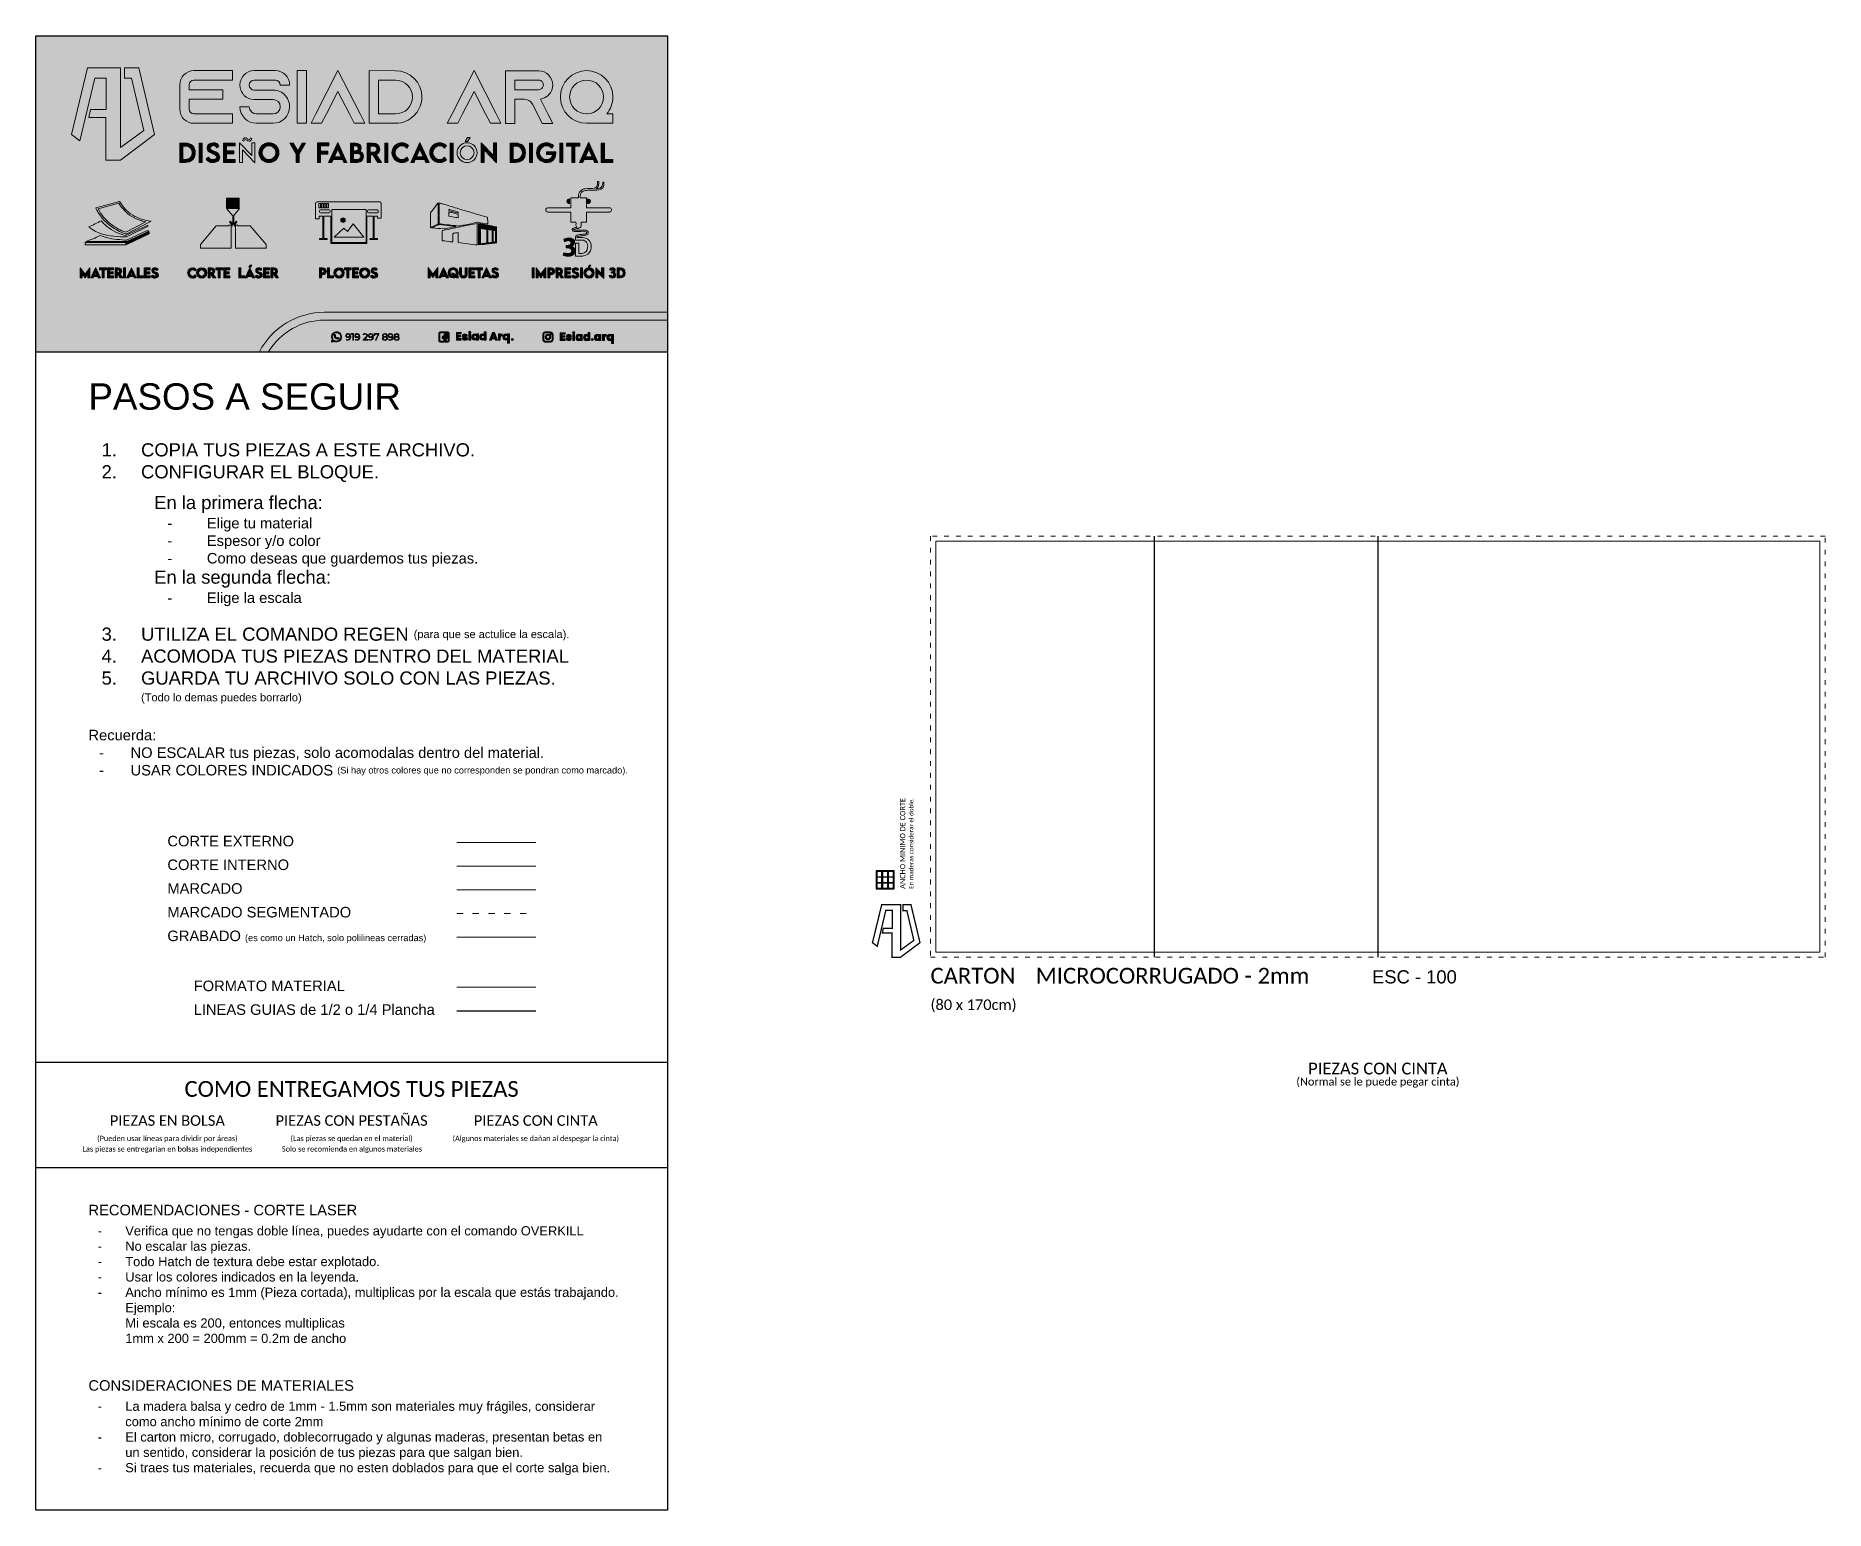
# Model space of a CAD drawing. Header units: metres. Extents: x 2745 to 3085, y 1376 to 1656.
import ezdxf
from ezdxf.enums import TextEntityAlignment as Align

# ---------------------------------------------------------------- set-up
doc = ezdxf.new("R2010")
doc.units = ezdxf.units.M
doc.linetypes.add('ACAD_ISO03W100', pattern=[30, 12, -18])
for name, color, linetype, lineweight in [('ESIAD - Corte Externo', 1, 'Continuous', 0), ('ESIAD - Corte Interno', 6, 'Continuous', 0), ('ESIAD - Grabado', 3, 'Continuous', 0), ('ESIAD - Marcado', 5, 'Continuous', 0), ('ESIAD - Marcado Segmentado', 2, 'ACAD_ISO03W100', 0), ('Esiad Formato - Material', 134, 'ACAD_ISO03W100', 0), ('Esiad Formato - Otros', 7, 'Continuous', 0), ('Esiad Formato - Textos', 134, 'Continuous', 0)]:
    doc.layers.add(name, color=color, linetype=linetype, lineweight=lineweight)
doc.layers.add('Esiad Formato - Divisiones', color=41, linetype='Continuous')
doc.layers.add('Esiad Formato - Recomendaciones', color=14, linetype='Continuous')
doc.styles.add('MtXpl_Calibri', font='calibri.ttf')
doc.styles.get("Standard").update_dxf_attribs({"font": 'arial.ttf'})

msp = doc.modelspace()

# ---------------------------------------------------------------- texts
at = {"layer": 'ESIAD - Corte Externo', "insert": (2770.47, 1504.03), "char_height": 2, "attachment_point": 1}
msp.add_mtext_dynamic_manual_height_columns('CORTE EXTERNO', width=51.4727, gutter_width=6.25, heights=[2.37], dxfattribs=at)
at = {"layer": 'ESIAD - Corte Interno', "insert": (2770.47, 1499.53), "char_height": 2, "attachment_point": 1}
msp.add_mtext_dynamic_manual_height_columns('CORTE INTERNO', width=51.4727, gutter_width=6.25, heights=[2.37], dxfattribs=at)
at = {"layer": 'ESIAD - Grabado', "insert": (2770.47, 1486.03), "char_height": 2, "attachment_point": 1}
msp.add_mtext_dynamic_manual_height_columns('GRABADO {\\H0.625x;(es como un Hatch, solo polilineas cerradas)}', width=64.4295, gutter_width=6.25, heights=[2.37], dxfattribs=at)
at = {"layer": 'ESIAD - Marcado', "insert": (2770.47, 1495.03), "char_height": 2, "attachment_point": 1}
msp.add_mtext_dynamic_manual_height_columns('MARCADO', width=51.4727, gutter_width=6.25, heights=[2.37], dxfattribs=at)
at = {"layer": 'ESIAD - Marcado Segmentado', "insert": (2770.47, 1490.53), "char_height": 2, "attachment_point": 1}
msp.add_mtext_dynamic_manual_height_columns('MARCADO SEGMENTADO', width=51.4727, gutter_width=6.25, heights=[2.37], dxfattribs=at)
at = {"layer": 'Esiad Formato - Divisiones', "ltscale": 0.075, "insert": (2775.47, 1472.03), "char_height": 2, "attachment_point": 1}
msp.add_mtext_dynamic_manual_height_columns('LINEAS GUIAS de 1/2 o 1/4 Plancha', width=90.2969, gutter_width=6.25, heights=[2.37], dxfattribs=at)
at = {"layer": 'Esiad Formato - Material', "ltscale": 0.075, "insert": (2775.47, 1476.53), "char_height": 2, "attachment_point": 1}
msp.add_mtext_dynamic_manual_height_columns('FORMATO MATERIAL', width=51.4727, gutter_width=6.25, heights=[2.37], dxfattribs=at)

# ---------------------------------------------------------------- blocks, each defined once
blk = doc.blocks.new('*U12')
at = {"layer": 'Esiad Formato - Divisiones', "ltscale": 0.075}
for points in [[(42.5, 98), (42.5, 18)], [(85, 98), (85, 18)]]:
    blk.add_lwpolyline(points, dxfattribs=at)
at = {"layer": 'Esiad Formato - Material', "ltscale": 0.075}
blk.add_lwpolyline([(0, 18), (170, 18), (170, 98), (0, 98)], close=True, dxfattribs=at)
at = {"layer": 'Esiad Formato - Material', "linetype": 'Continuous', "ltscale": 0.075}
blk.add_lwpolyline([(1, 19), (169, 19), (169, 97), (1, 97)], close=True, dxfattribs=at)
at = {"layer": 'Esiad Formato - Material', "color": 250, "true_color": 0x3f4040, "transparency": 33554687, "const_width": 0.25}
blk.add_lwpolyline([(-10.12, 20.09), (-11.03, 20.78), (-9.27, 28), (-5.69, 28), (-5.69, 19.38), (-3.17, 21.21), (-4.49, 26.87), (-5.25, 26.87), (-5.25, 28), (-3.72, 28), (-2, 20.78), (-5.71, 18), (-7.29, 18), (-7.29, 22.62), (-9.15, 22.62), (-8.97, 23.48), (-7.27, 23.48), (-7.27, 26.9), (-8.5, 26.9)], close=True, dxfattribs=at)
at = {"layer": 'Esiad Formato - Recomendaciones', "color": 244, "linetype": 'Continuous', "ltscale": 0.075, "true_color": 0x991b1e}
for points in [[(-10.32, 31), (-6.92, 31), (-6.92, 34.4), (-10.32, 34.4)], [(-10.22, 33.3), (-9.22, 33.3), (-9.22, 34.3), (-10.22, 34.3)], [(-9.12, 33.3), (-8.12, 33.3), (-8.12, 34.3), (-9.12, 34.3)], [(-8.02, 33.3), (-7.02, 33.3), (-7.02, 34.3), (-8.02, 34.3)], [(-10.22, 32.2), (-9.22, 32.2), (-9.22, 33.2), (-10.22, 33.2)], [(-10.22, 31.1), (-9.22, 31.1), (-9.22, 32.1), (-10.22, 32.1)], [(-9.12, 32.2), (-8.12, 32.2), (-8.12, 33.2), (-9.12, 33.2)], [(-9.12, 31.1), (-8.12, 31.1), (-8.12, 32.1), (-9.12, 32.1)], [(-8.02, 32.2), (-7.02, 32.2), (-7.02, 33.2), (-8.02, 33.2)], [(-8.02, 31.1), (-7.02, 31.1), (-7.02, 32.1), (-8.02, 32.1)]]:
    blk.add_lwpolyline(points, close=True, dxfattribs=at)
at = {"layer": 'Esiad Formato - Recomendaciones', "color": 244, "linetype": 'Continuous', "ltscale": 0.075, "true_color": 0x991b1e, "style": 'MtXpl_Calibri'}
for s, height, p in [('ANCHO MINIMO DE CORTE', 1, (-4.5, 31)), ('En maderas considerar el doble.', 0.85, (-3, 31))]:
    blk.add_text(s, height=height, rotation=90, dxfattribs=at).set_placement(p, align=Align.BOTTOM_LEFT)
at = {"layer": 'Esiad Formato - Textos', "style": 'MtXpl_Calibri'}
for s, height, p in [('CARTON   ', 3, (0, 13)), ('MICROCORRUGADO - 2mm', 3, (20, 13)), ('(80 x 170cm)', 2, (0, 8))]:
    blk.add_text(s, height=height, dxfattribs=at).set_placement(p)
at = {"layer": 'Esiad Formato - Textos', "color": 244, "true_color": 0x991b1e, "style": 'MtXpl_Calibri'}
for s, height, p in [('PIEZAS CON CINTA', 2.25, (85, -2)), ('(Normal se le puede pegar cinta)', 1.5, (85, -4.85))]:
    blk.add_text(s, height=height, dxfattribs=at).set_placement(p, align=Align.TOP_CENTER)
at = {"layer": 'Esiad Formato - Textos', "insert": (100, 13), "char_height": 2.5, "attachment_point": 9}
blk.add_mtext('ESC - 100', dxfattribs=at)
blk = doc.blocks.new('Block_11')
at = {"layer": 'Esiad Formato - Otros', "true_color": 0x60bfbc, "transparency": 33554687}
h = blk.add_hatch(color=123, dxfattribs=at)
h.dxf.hatch_style = 2
edge = h.paths.add_edge_path()
edge.add_spline(control_points=[(-5.23, -21.6), (-5.23, -20.04), (-6.24, -19.06), (-7.86, -19.06), (-7.86, -19.06), (-8.8, -19.06), (-8.8, -19.06), (-8.8, -19.06), (-8.8, -24.12), (-8.8, -24.12), (-8.8, -24.12), (-7.84, -24.12), (-7.84, -24.12), (-6.24, -24.12), (-5.23, -23.15), (-5.23, -21.6)], knot_values=[0, 0, 0, 0, 1, 1, 1, 2, 2, 2, 3, 3, 3, 4, 4, 4, 5, 5, 5, 5], degree=3, periodic=0)
edge = h.paths.add_edge_path()
edge.add_spline(control_points=[(-4.07, -21.6), (-4.07, -23.86), (-5.52, -25.26), (-7.85, -25.26), (-7.85, -25.26), (-9.94, -25.26), (-9.94, -25.26), (-9.94, -25.26), (-9.94, -17.92), (-9.94, -17.92), (-9.94, -17.92), (-7.85, -17.92), (-7.85, -17.92), (-5.52, -17.91), (-4.07, -19.33), (-4.07, -21.6)], knot_values=[0, 0, 0, 0, 1, 1, 1, 2, 2, 2, 3, 3, 3, 4, 4, 4, 5, 5, 5, 5], degree=3, periodic=0)
h = blk.add_hatch(color=123, dxfattribs=at)
h.dxf.hatch_style = 2
edge = h.paths.add_edge_path()
edge.add_spline(control_points=[(-2.54, -17.92), (-2.54, -17.92), (-1.39, -17.92), (-1.39, -17.92), (-1.39, -17.92), (-1.39, -25.26), (-1.39, -25.26), (-1.39, -25.26), (-2.54, -25.26), (-2.54, -25.26), (-2.54, -25.26), (-2.54, -17.92), (-2.54, -17.92)], knot_values=[0, 0, 0, 0, 1, 1, 1, 2, 2, 2, 3, 3, 3, 4, 4, 4, 4], degree=3, periodic=0)
h = blk.add_hatch(color=123, dxfattribs=at)
h.dxf.hatch_style = 2
edge = h.paths.add_edge_path()
edge.add_spline(control_points=[(0.06, -23.97), (0.06, -23.97), (0.98, -23.32), (0.98, -23.32), (1.3, -23.9), (1.91, -24.23), (2.62, -24.23), (3.45, -24.23), (4.07, -23.83), (4.07, -23.27), (4.07, -22.59), (3.1, -22.18), (2.25, -21.81), (1.39, -21.43), (0.43, -20.98), (0.43, -19.83), (0.43, -18.62), (1.47, -17.79), (2.79, -17.79), (3.84, -17.79), (4.63, -18.29), (4.93, -19.1), (4.93, -19.1), (4.07, -19.69), (4.07, -19.69), (3.84, -19.19), (3.34, -18.92), (2.8, -18.92), (2.13, -18.92), (1.59, -19.34), (1.59, -19.85), (1.59, -20.43), (2.27, -20.63), (3.16, -21.02), (4.33, -21.53), (5.23, -22.09), (5.23, -23.25), (5.23, -24.55), (4.1, -25.39), (2.61, -25.39), (1.4, -25.39), (0.48, -24.82), (0.06, -23.97)], knot_values=[0, 0, 0, 0, 1, 1, 1, 2, 2, 2, 3, 3, 3, 4, 4, 4, 5, 5, 5, 6, 6, 6, 7, 7, 7, 8, 8, 8, 9, 9, 9, 10, 10, 10, 11, 11, 11, 12, 12, 12, 13, 13, 13, 14, 14, 14, 14], degree=3, periodic=0)
h = blk.add_hatch(color=123, dxfattribs=at)
h.dxf.hatch_style = 2
edge = h.paths.add_edge_path()
edge.add_spline(control_points=[(7.83, -19.05), (7.83, -19.05), (7.83, -20.93), (7.83, -20.93), (7.83, -20.93), (10.61, -20.93), (10.61, -20.93), (10.61, -20.93), (10.61, -22.08), (10.61, -22.08), (10.61, -22.08), (7.83, -22.08), (7.83, -22.08), (7.83, -22.08), (7.83, -24.12), (7.83, -24.12), (7.83, -24.12), (11.06, -24.12), (11.06, -24.12), (11.06, -24.12), (11.06, -25.26), (11.06, -25.26), (11.06, -25.26), (6.68, -25.26), (6.68, -25.26), (6.68, -25.26), (6.68, -17.92), (6.68, -17.92), (6.68, -17.92), (11.06, -17.92), (11.06, -17.92), (11.06, -17.92), (11.06, -19.05), (11.06, -19.05), (11.06, -19.05), (7.83, -19.05), (7.83, -19.05)], knot_values=[0, 0, 0, 0, 1, 1, 1, 2, 2, 2, 3, 3, 3, 4, 4, 4, 5, 5, 5, 6, 6, 6, 7, 7, 7, 8, 8, 8, 9, 9, 9, 10, 10, 10, 11, 11, 11, 12, 12, 12, 12], degree=3, periodic=0)
h = blk.add_hatch(color=123, dxfattribs=at)
h.dxf.hatch_style = 2
edge = h.paths.add_edge_path()
edge.add_spline(control_points=[(14.45, -17.17), (14.45, -17.17), (13.88, -16.95), (13.88, -16.95), (14.06, -16.11), (14.64, -15.97), (14.99, -15.97), (15.67, -15.97), (15.89, -16.59), (16.37, -16.59), (16.65, -16.59), (16.81, -16.35), (16.9, -15.99), (16.9, -15.99), (17.46, -16.21), (17.46, -16.21), (17.28, -17.06), (16.71, -17.2), (16.36, -17.2), (15.67, -17.2), (15.46, -16.58), (14.99, -16.58), (14.7, -16.58), (14.54, -16.82), (14.45, -17.17)], knot_values=[0, 0, 0, 0, 1, 1, 1, 2, 2, 2, 3, 3, 3, 4, 4, 4, 5, 5, 5, 6, 6, 6, 7, 7, 7, 8, 8, 8, 8], degree=3, periodic=0)
edge = h.paths.add_edge_path()
edge.add_spline(control_points=[(18.63, -17.9), (18.63, -17.9), (18.63, -25.39), (18.63, -25.39), (18.63, -25.39), (18.57, -25.39), (18.57, -25.39), (18.57, -25.39), (13.87, -20.48), (13.87, -20.48), (13.87, -20.48), (13.87, -25.27), (13.87, -25.27), (13.87, -25.27), (12.72, -25.27), (12.72, -25.27), (12.72, -25.27), (12.72, -17.79), (12.72, -17.79), (12.72, -17.79), (12.78, -17.79), (12.78, -17.79), (12.78, -17.79), (17.47, -22.69), (17.47, -22.69), (17.47, -22.69), (17.47, -17.9), (17.47, -17.9), (17.47, -17.9), (18.63, -17.9), (18.63, -17.9)], knot_values=[0, 0, 0, 0, 1, 1, 1, 2, 2, 2, 3, 3, 3, 4, 4, 4, 5, 5, 5, 6, 6, 6, 7, 7, 7, 8, 8, 8, 9, 9, 9, 10, 10, 10, 10], degree=3, periodic=0)
h = blk.add_hatch(color=123, dxfattribs=at)
h.dxf.hatch_style = 2
edge = h.paths.add_edge_path()
edge.add_spline(control_points=[(26.58, -21.59), (26.58, -20.14), (25.39, -18.95), (23.94, -18.95), (22.5, -18.95), (21.31, -20.14), (21.31, -21.59), (21.31, -23.04), (22.5, -24.22), (23.94, -24.22), (25.39, -24.22), (26.58, -23.04), (26.58, -21.59)], knot_values=[0, 0, 0, 0, 1, 1, 1, 2, 2, 2, 3, 3, 3, 4, 4, 4, 4], degree=3, periodic=0)
edge = h.paths.add_edge_path()
edge.add_spline(control_points=[(20.15, -21.6), (20.15, -19.5), (21.86, -17.79), (23.95, -17.79), (26.04, -17.79), (27.75, -19.5), (27.75, -21.6), (27.75, -23.68), (26.04, -25.38), (23.94, -25.38), (21.86, -25.38), (20.15, -23.68), (20.15, -21.6)], knot_values=[0, 0, 0, 0, 1, 1, 1, 2, 2, 2, 3, 3, 3, 4, 4, 4, 4], degree=3, periodic=0)
h = blk.add_hatch(color=123, dxfattribs=at)
h.dxf.hatch_style = 2
edge = h.paths.add_edge_path()
edge.add_spline(control_points=[(34.31, -22.12), (34.31, -22.12), (31.87, -17.92), (31.87, -17.92), (31.87, -17.92), (33.17, -17.92), (33.17, -17.92), (33.17, -17.92), (34.88, -20.84), (34.88, -20.84), (34.88, -20.84), (36.59, -17.92), (36.59, -17.92), (36.59, -17.92), (37.89, -17.92), (37.89, -17.92), (37.89, -17.92), (35.45, -22.12), (35.45, -22.12), (35.45, -22.12), (35.45, -25.26), (35.45, -25.26), (35.45, -25.26), (34.31, -25.26), (34.31, -25.26), (34.31, -25.26), (34.31, -22.12), (34.31, -22.12)], knot_values=[0, 0, 0, 0, 1, 1, 1, 2, 2, 2, 3, 3, 3, 4, 4, 4, 5, 5, 5, 6, 6, 6, 7, 7, 7, 8, 8, 8, 9, 9, 9, 9], degree=3, periodic=0)
h = blk.add_hatch(color=123, dxfattribs=at)
h.dxf.hatch_style = 2
edge = h.paths.add_edge_path()
edge.add_spline(control_points=[(43.52, -19.05), (43.52, -19.05), (43.52, -21.01), (43.52, -21.01), (43.52, -21.01), (46.3, -21.01), (46.3, -21.01), (46.3, -21.01), (46.3, -22.16), (46.3, -22.16), (46.3, -22.16), (43.52, -22.16), (43.52, -22.16), (43.52, -22.16), (43.52, -25.27), (43.52, -25.27), (43.52, -25.27), (42.37, -25.27), (42.37, -25.27), (42.37, -25.27), (42.37, -17.9), (42.37, -17.9), (42.37, -17.9), (46.75, -17.9), (46.75, -17.9), (46.75, -17.9), (46.75, -19.05), (46.75, -19.05), (46.75, -19.05), (43.52, -19.05), (43.52, -19.05)], knot_values=[0, 0, 0, 0, 1, 1, 1, 2, 2, 2, 3, 3, 3, 4, 4, 4, 5, 5, 5, 6, 6, 6, 7, 7, 7, 8, 8, 8, 9, 9, 9, 10, 10, 10, 10], degree=3, periodic=0)
h = blk.add_hatch(color=123, dxfattribs=at)
h.dxf.hatch_style = 2
edge = h.paths.add_edge_path()
edge.add_spline(control_points=[(51.4, -23.16), (51.4, -23.16), (50.11, -20.29), (50.11, -20.29), (50.11, -20.29), (48.81, -23.16), (48.81, -23.16), (48.81, -23.16), (51.4, -23.16), (51.4, -23.16)], knot_values=[0, 0, 0, 0, 1, 1, 1, 2, 2, 2, 3, 3, 3, 3], degree=3, periodic=0)
edge = h.paths.add_edge_path()
edge.add_spline(control_points=[(51.84, -24.15), (51.84, -24.15), (48.36, -24.15), (48.36, -24.15), (48.36, -24.15), (47.86, -25.26), (47.86, -25.26), (47.86, -25.26), (46.61, -25.26), (46.61, -25.26), (46.61, -25.26), (50.07, -17.77), (50.07, -17.77), (50.07, -17.77), (50.14, -17.77), (50.14, -17.77), (50.14, -17.77), (53.59, -25.26), (53.59, -25.26), (53.59, -25.26), (52.34, -25.26), (52.34, -25.26), (52.34, -25.26), (51.84, -24.15), (51.84, -24.15)], knot_values=[0, 0, 0, 0, 1, 1, 1, 2, 2, 2, 3, 3, 3, 4, 4, 4, 5, 5, 5, 6, 6, 6, 7, 7, 7, 8, 8, 8, 8], degree=3, periodic=0)
h = blk.add_hatch(color=123, dxfattribs=at)
h.dxf.hatch_style = 2
edge = h.paths.add_edge_path()
edge.add_spline(control_points=[(58.81, -22.95), (58.81, -22.39), (58.33, -21.88), (57.5, -21.88), (57.5, -21.88), (56.02, -21.89), (56.02, -21.89), (56.02, -21.89), (56.02, -24.14), (56.02, -24.14), (56.02, -24.14), (57.52, -24.14), (57.52, -24.14), (58.18, -24.14), (58.81, -23.66), (58.81, -22.95)], knot_values=[0, 0, 0, 0, 1, 1, 1, 2, 2, 2, 3, 3, 3, 4, 4, 4, 5, 5, 5, 5], degree=3, periodic=0)
edge = h.paths.add_edge_path()
edge.add_spline(control_points=[(56.02, -19.04), (56.02, -19.04), (56.02, -20.87), (56.02, -20.87), (56.02, -20.87), (56.93, -20.87), (56.93, -20.87), (57.5, -20.87), (57.92, -20.48), (57.92, -19.95), (57.92, -19.43), (57.47, -19.04), (56.95, -19.04), (56.95, -19.04), (56.02, -19.04), (56.02, -19.04)], knot_values=[0, 0, 0, 0, 1, 1, 1, 2, 2, 2, 3, 3, 3, 4, 4, 4, 5, 5, 5, 5], degree=3, periodic=0)
edge = h.paths.add_edge_path()
edge.add_spline(control_points=[(59.93, -23.03), (59.93, -24.15), (59.08, -25.26), (57.62, -25.26), (57.62, -25.26), (54.87, -25.26), (54.87, -25.26), (54.87, -25.26), (54.87, -17.92), (54.87, -17.92), (54.87, -17.92), (56.88, -17.92), (56.88, -17.92), (58.14, -17.92), (59, -18.83), (59, -19.8), (59, -20.6), (58.45, -21.13), (58.18, -21.13), (59, -21.13), (59.93, -21.88), (59.93, -23.03)], knot_values=[0, 0, 0, 0, 1, 1, 1, 2, 2, 2, 3, 3, 3, 4, 4, 4, 5, 5, 5, 6, 6, 6, 7, 7, 7, 7], degree=3, periodic=0)
h = blk.add_hatch(color=123, dxfattribs=at)
h.dxf.hatch_style = 2
edge = h.paths.add_edge_path()
edge.add_spline(control_points=[(63.62, -21.46), (64.32, -21.47), (64.89, -20.91), (64.89, -20.25), (64.89, -19.57), (64.31, -19.06), (63.62, -19.06), (63.62, -19.06), (62.46, -19.06), (62.46, -19.06), (62.46, -19.06), (62.46, -21.46), (62.46, -21.46), (62.46, -21.46), (63.62, -21.46), (63.62, -21.46)], knot_values=[0, 0, 0, 0, 1, 1, 1, 2, 2, 2, 3, 3, 3, 4, 4, 4, 5, 5, 5, 5], degree=3, periodic=0)
edge = h.paths.add_edge_path()
edge.add_spline(control_points=[(65.35, -25.26), (65.35, -25.26), (63.37, -22.42), (63.37, -22.42), (63.37, -22.42), (62.47, -22.42), (62.47, -22.42), (62.47, -22.42), (62.47, -25.26), (62.47, -25.26), (62.47, -25.26), (61.32, -25.26), (61.32, -25.26), (61.32, -25.26), (61.31, -17.92), (61.31, -17.92), (61.31, -17.92), (63.6, -17.92), (63.6, -17.92), (64.96, -17.92), (66.08, -18.97), (66.08, -20.28), (66.08, -21.23), (65.47, -22.05), (64.63, -22.32), (64.63, -22.32), (66.77, -25.26), (66.77, -25.26), (66.77, -25.26), (65.35, -25.26), (65.35, -25.26)], knot_values=[0, 0, 0, 0, 1, 1, 1, 2, 2, 2, 3, 3, 3, 4, 4, 4, 5, 5, 5, 6, 6, 6, 7, 7, 7, 8, 8, 8, 9, 9, 9, 10, 10, 10, 10], degree=3, periodic=0)
h = blk.add_hatch(color=123, dxfattribs=at)
h.dxf.hatch_style = 2
edge = h.paths.add_edge_path()
edge.add_spline(control_points=[(68.01, -17.92), (68.01, -17.92), (69.16, -17.92), (69.16, -17.92), (69.16, -17.92), (69.16, -25.26), (69.16, -25.26), (69.16, -25.26), (68.01, -25.26), (68.01, -25.26), (68.01, -25.26), (68.01, -17.92), (68.01, -17.92)], knot_values=[0, 0, 0, 0, 1, 1, 1, 2, 2, 2, 3, 3, 3, 4, 4, 4, 4], degree=3, periodic=0)
h = blk.add_hatch(color=123, dxfattribs=at)
h.dxf.hatch_style = 2
edge = h.paths.add_edge_path()
edge.add_spline(control_points=[(70.69, -21.6), (70.69, -19.53), (72.41, -17.79), (74.48, -17.79), (75.43, -17.8), (76.31, -18.21), (77.03, -18.91), (77.03, -18.91), (76.36, -19.82), (76.36, -19.82), (75.85, -19.3), (75.18, -18.96), (74.46, -18.96), (73.13, -18.96), (71.85, -20.13), (71.85, -21.6), (71.85, -23.08), (73.14, -24.23), (74.46, -24.23), (75.21, -24.23), (75.86, -23.85), (76.37, -23.35), (76.37, -23.35), (77.03, -24.28), (77.03, -24.28), (76.4, -24.9), (75.59, -25.38), (74.5, -25.38), (72.41, -25.38), (70.69, -23.67), (70.69, -21.6)], knot_values=[0, 0, 0, 0, 1, 1, 1, 2, 2, 2, 3, 3, 3, 4, 4, 4, 5, 5, 5, 6, 6, 6, 7, 7, 7, 8, 8, 8, 9, 9, 9, 10, 10, 10, 10], degree=3, periodic=0)
h = blk.add_hatch(color=123, dxfattribs=at)
h.dxf.hatch_style = 2
edge = h.paths.add_edge_path()
edge.add_spline(control_points=[(82.59, -23.16), (82.59, -23.16), (81.3, -20.29), (81.3, -20.29), (81.3, -20.29), (80.01, -23.16), (80.01, -23.16), (80.01, -23.16), (82.59, -23.16), (82.59, -23.16)], knot_values=[0, 0, 0, 0, 1, 1, 1, 2, 2, 2, 3, 3, 3, 3], degree=3, periodic=0)
edge = h.paths.add_edge_path()
edge.add_spline(control_points=[(83.04, -24.15), (83.04, -24.15), (79.56, -24.15), (79.56, -24.15), (79.56, -24.15), (79.06, -25.26), (79.06, -25.26), (79.06, -25.26), (77.81, -25.26), (77.81, -25.26), (77.81, -25.26), (81.26, -17.77), (81.26, -17.77), (81.26, -17.77), (81.33, -17.77), (81.33, -17.77), (81.33, -17.77), (84.79, -25.26), (84.79, -25.26), (84.79, -25.26), (83.54, -25.26), (83.54, -25.26), (83.54, -25.26), (83.04, -24.15), (83.04, -24.15)], knot_values=[0, 0, 0, 0, 1, 1, 1, 2, 2, 2, 3, 3, 3, 4, 4, 4, 5, 5, 5, 6, 6, 6, 7, 7, 7, 8, 8, 8, 8], degree=3, periodic=0)
h = blk.add_hatch(color=123, dxfattribs=at)
h.dxf.hatch_style = 2
edge = h.paths.add_edge_path()
edge.add_spline(control_points=[(85.03, -21.6), (85.03, -19.53), (86.76, -17.79), (88.83, -17.79), (89.78, -17.8), (90.66, -18.21), (91.38, -18.91), (91.38, -18.91), (90.71, -19.82), (90.71, -19.82), (90.19, -19.3), (89.52, -18.96), (88.8, -18.96), (87.47, -18.96), (86.2, -20.13), (86.2, -21.6), (86.2, -23.08), (87.49, -24.23), (88.81, -24.23), (89.56, -24.23), (90.21, -23.85), (90.71, -23.35), (90.71, -23.35), (91.38, -24.28), (91.38, -24.28), (90.74, -24.9), (89.94, -25.38), (88.84, -25.38), (86.76, -25.38), (85.03, -23.67), (85.03, -21.6)], knot_values=[0, 0, 0, 0, 1, 1, 1, 2, 2, 2, 3, 3, 3, 4, 4, 4, 5, 5, 5, 6, 6, 6, 7, 7, 7, 8, 8, 8, 9, 9, 9, 10, 10, 10, 10], degree=3, periodic=0)
h = blk.add_hatch(color=123, dxfattribs=at)
h.dxf.hatch_style = 2
edge = h.paths.add_edge_path()
edge.add_spline(control_points=[(92.76, -17.92), (92.76, -17.92), (93.91, -17.92), (93.91, -17.92), (93.91, -17.92), (93.91, -25.26), (93.91, -25.26), (93.91, -25.26), (92.76, -25.26), (92.76, -25.26), (92.76, -25.26), (92.76, -17.92), (92.76, -17.92)], knot_values=[0, 0, 0, 0, 1, 1, 1, 2, 2, 2, 3, 3, 3, 4, 4, 4, 4], degree=3, periodic=0)
h = blk.add_hatch(color=123, dxfattribs=at)
h.dxf.hatch_style = 2
edge = h.paths.add_edge_path()
edge.add_spline(control_points=[(98.53, -17.31), (98.53, -17.31), (99.43, -15.82), (99.43, -15.82), (99.43, -15.82), (100.45, -15.82), (100.45, -15.82), (100.45, -15.82), (99.36, -17.31), (99.36, -17.31), (99.36, -17.31), (98.53, -17.31), (98.53, -17.31)], knot_values=[0, 0, 0, 0, 1, 1, 1, 2, 2, 2, 3, 3, 3, 4, 4, 4, 4], degree=3, periodic=0)
edge = h.paths.add_edge_path()
edge.add_spline(control_points=[(101.87, -21.59), (101.87, -20.14), (100.68, -18.95), (99.23, -18.95), (97.78, -18.95), (96.6, -20.14), (96.6, -21.59), (96.6, -23.04), (97.78, -24.22), (99.23, -24.22), (100.68, -24.22), (101.87, -23.04), (101.87, -21.59)], knot_values=[0, 0, 0, 0, 1, 1, 1, 2, 2, 2, 3, 3, 3, 4, 4, 4, 4], degree=3, periodic=0)
edge = h.paths.add_edge_path()
edge.add_spline(control_points=[(95.44, -21.6), (95.44, -19.5), (97.14, -17.79), (99.24, -17.79), (101.32, -17.79), (103.04, -19.5), (103.04, -21.6), (103.04, -23.68), (101.32, -25.38), (99.23, -25.38), (97.14, -25.38), (95.44, -23.68), (95.44, -21.6)], knot_values=[0, 0, 0, 0, 1, 1, 1, 2, 2, 2, 3, 3, 3, 4, 4, 4, 4], degree=3, periodic=0)
h = blk.add_hatch(color=123, dxfattribs=at)
h.dxf.hatch_style = 2
edge = h.paths.add_edge_path()
edge.add_spline(control_points=[(110.46, -17.9), (110.46, -17.9), (110.46, -25.39), (110.46, -25.39), (110.46, -25.39), (110.41, -25.39), (110.41, -25.39), (110.41, -25.39), (105.71, -20.48), (105.71, -20.48), (105.71, -20.48), (105.71, -25.27), (105.71, -25.27), (105.71, -25.27), (104.56, -25.27), (104.56, -25.27), (104.56, -25.27), (104.56, -17.79), (104.56, -17.79), (104.56, -17.79), (104.62, -17.79), (104.62, -17.79), (104.62, -17.79), (109.31, -22.69), (109.31, -22.69), (109.31, -22.69), (109.31, -17.9), (109.31, -17.9), (109.31, -17.9), (110.46, -17.9), (110.46, -17.9)], knot_values=[0, 0, 0, 0, 1, 1, 1, 2, 2, 2, 3, 3, 3, 4, 4, 4, 5, 5, 5, 6, 6, 6, 7, 7, 7, 8, 8, 8, 9, 9, 9, 10, 10, 10, 10], degree=3, periodic=0)
h = blk.add_hatch(color=123, dxfattribs=at)
h.dxf.hatch_style = 2
edge = h.paths.add_edge_path()
edge.add_spline(control_points=[(120.25, -21.6), (120.25, -20.04), (119.24, -19.06), (117.63, -19.06), (117.63, -19.06), (116.69, -19.06), (116.69, -19.06), (116.69, -19.06), (116.69, -24.12), (116.69, -24.12), (116.69, -24.12), (117.64, -24.12), (117.64, -24.12), (119.25, -24.12), (120.25, -23.15), (120.25, -21.6)], knot_values=[0, 0, 0, 0, 1, 1, 1, 2, 2, 2, 3, 3, 3, 4, 4, 4, 5, 5, 5, 5], degree=3, periodic=0)
edge = h.paths.add_edge_path()
edge.add_spline(control_points=[(121.42, -21.6), (121.42, -23.86), (119.97, -25.26), (117.63, -25.26), (117.63, -25.26), (115.54, -25.26), (115.54, -25.26), (115.54, -25.26), (115.54, -17.92), (115.54, -17.92), (115.54, -17.92), (117.63, -17.92), (117.63, -17.92), (119.97, -17.91), (121.42, -19.33), (121.42, -21.6)], knot_values=[0, 0, 0, 0, 1, 1, 1, 2, 2, 2, 3, 3, 3, 4, 4, 4, 5, 5, 5, 5], degree=3, periodic=0)
h = blk.add_hatch(color=123, dxfattribs=at)
h.dxf.hatch_style = 2
edge = h.paths.add_edge_path()
edge.add_spline(control_points=[(122.94, -17.92), (122.94, -17.92), (124.09, -17.92), (124.09, -17.92), (124.09, -17.92), (124.09, -25.26), (124.09, -25.26), (124.09, -25.26), (122.94, -25.26), (122.94, -25.26), (122.94, -25.26), (122.94, -17.92), (122.94, -17.92)], knot_values=[0, 0, 0, 0, 1, 1, 1, 2, 2, 2, 3, 3, 3, 4, 4, 4, 4], degree=3, periodic=0)
h = blk.add_hatch(color=123, dxfattribs=at)
h.dxf.hatch_style = 2
edge = h.paths.add_edge_path()
edge.add_spline(control_points=[(132.95, -21.83), (132.95, -24.01), (131.37, -25.39), (129.46, -25.39), (127.32, -25.39), (125.62, -23.68), (125.62, -21.6), (125.62, -19.51), (127.33, -17.79), (129.41, -17.79), (130.34, -17.8), (131.4, -18.25), (132.09, -18.92), (132.09, -18.92), (131.45, -19.88), (131.45, -19.88), (130.87, -19.31), (130.1, -18.96), (129.4, -18.96), (128.06, -18.96), (126.79, -20.08), (126.79, -21.6), (126.79, -23.04), (127.94, -24.23), (129.51, -24.23), (130.77, -24.23), (131.72, -23.45), (131.72, -22.33), (131.72, -22.33), (131.72, -22.31), (131.72, -22.31), (131.72, -22.31), (129.44, -22.31), (129.44, -22.31), (129.44, -22.31), (129.44, -21.25), (129.44, -21.25), (129.44, -21.25), (132.92, -21.25), (132.92, -21.25), (132.94, -21.42), (132.95, -21.62), (132.95, -21.83)], knot_values=[0, 0, 0, 0, 1, 1, 1, 2, 2, 2, 3, 3, 3, 4, 4, 4, 5, 5, 5, 6, 6, 6, 7, 7, 7, 8, 8, 8, 9, 9, 9, 10, 10, 10, 11, 11, 11, 12, 12, 12, 13, 13, 13, 14, 14, 14, 14], degree=3, periodic=0)
h = blk.add_hatch(color=123, dxfattribs=at)
h.dxf.hatch_style = 2
edge = h.paths.add_edge_path()
edge.add_spline(control_points=[(134.48, -17.92), (134.48, -17.92), (135.63, -17.92), (135.63, -17.92), (135.63, -17.92), (135.63, -25.26), (135.63, -25.26), (135.63, -25.26), (134.48, -25.26), (134.48, -25.26), (134.48, -25.26), (134.48, -17.92), (134.48, -17.92)], knot_values=[0, 0, 0, 0, 1, 1, 1, 2, 2, 2, 3, 3, 3, 4, 4, 4, 4], degree=3, periodic=0)
h = blk.add_hatch(color=123, dxfattribs=at)
h.dxf.hatch_style = 2
edge = h.paths.add_edge_path()
edge.add_spline(control_points=[(142.11, -19.06), (142.11, -19.06), (140.14, -19.06), (140.14, -19.06), (140.14, -19.06), (140.14, -25.26), (140.14, -25.26), (140.14, -25.26), (138.99, -25.26), (138.99, -25.26), (138.99, -25.26), (138.99, -19.06), (138.99, -19.06), (138.99, -19.06), (137.02, -19.06), (137.02, -19.06), (137.02, -19.06), (137.02, -17.92), (137.02, -17.92), (137.02, -17.92), (142.11, -17.92), (142.11, -17.92), (142.11, -17.92), (142.11, -19.06), (142.11, -19.06)], knot_values=[0, 0, 0, 0, 1, 1, 1, 2, 2, 2, 3, 3, 3, 4, 4, 4, 5, 5, 5, 6, 6, 6, 7, 7, 7, 8, 8, 8, 8], degree=3, periodic=0)
h = blk.add_hatch(color=123, dxfattribs=at)
h.dxf.hatch_style = 2
edge = h.paths.add_edge_path()
edge.add_spline(control_points=[(146.76, -23.16), (146.76, -23.16), (145.47, -20.29), (145.47, -20.29), (145.47, -20.29), (144.18, -23.16), (144.18, -23.16), (144.18, -23.16), (146.76, -23.16), (146.76, -23.16)], knot_values=[0, 0, 0, 0, 1, 1, 1, 2, 2, 2, 3, 3, 3, 3], degree=3, periodic=0)
edge = h.paths.add_edge_path()
edge.add_spline(control_points=[(147.21, -24.15), (147.21, -24.15), (143.73, -24.15), (143.73, -24.15), (143.73, -24.15), (143.23, -25.26), (143.23, -25.26), (143.23, -25.26), (141.98, -25.26), (141.98, -25.26), (141.98, -25.26), (145.43, -17.77), (145.43, -17.77), (145.43, -17.77), (145.5, -17.77), (145.5, -17.77), (145.5, -17.77), (148.96, -25.26), (148.96, -25.26), (148.96, -25.26), (147.71, -25.26), (147.71, -25.26), (147.71, -25.26), (147.21, -24.15), (147.21, -24.15)], knot_values=[0, 0, 0, 0, 1, 1, 1, 2, 2, 2, 3, 3, 3, 4, 4, 4, 5, 5, 5, 6, 6, 6, 7, 7, 7, 8, 8, 8, 8], degree=3, periodic=0)
h = blk.add_hatch(color=123, dxfattribs=at)
h.dxf.hatch_style = 2
edge = h.paths.add_edge_path()
edge.add_spline(control_points=[(154.67, -24.12), (154.67, -24.12), (154.67, -25.26), (154.67, -25.26), (154.67, -25.26), (150.24, -25.26), (150.24, -25.26), (150.24, -25.26), (150.24, -17.92), (150.24, -17.92), (150.24, -17.92), (151.39, -17.92), (151.39, -17.92), (151.39, -17.92), (151.39, -24.12), (151.39, -24.12), (151.39, -24.12), (154.67, -24.12), (154.67, -24.12)], knot_values=[0, 0, 0, 0, 1, 1, 1, 2, 2, 2, 3, 3, 3, 4, 4, 4, 5, 5, 5, 6, 6, 6, 6], degree=3, periodic=0)
at = {"layer": 'Esiad Formato - Otros', "color": 123, "true_color": 0x60bfbc, "transparency": 33554687}
for points, knots in [([(-4.07, -21.6), (-4.07, -23.86), (-5.52, -25.26), (-7.85, -25.26), (-7.85, -25.26), (-9.94, -25.26), (-9.94, -25.26), (-9.94, -25.26), (-9.94, -17.92), (-9.94, -17.92), (-9.94, -17.92), (-7.85, -17.92), (-7.85, -17.92), (-5.52, -17.91), (-4.07, -19.33), (-4.07, -21.6)], [0, 0, 0, 0, 1, 1, 1, 2, 2, 2, 3, 3, 3, 4, 4, 4, 5, 5, 5, 5]), ([(-5.23, -21.6), (-5.23, -20.04), (-6.24, -19.06), (-7.86, -19.06), (-7.86, -19.06), (-8.8, -19.06), (-8.8, -19.06), (-8.8, -19.06), (-8.8, -24.12), (-8.8, -24.12), (-8.8, -24.12), (-7.84, -24.12), (-7.84, -24.12), (-6.24, -24.12), (-5.23, -23.15), (-5.23, -21.6)], [0, 0, 0, 0, 1, 1, 1, 2, 2, 2, 3, 3, 3, 4, 4, 4, 5, 5, 5, 5]), ([(-2.54, -17.92), (-2.54, -17.92), (-1.39, -17.92), (-1.39, -17.92), (-1.39, -17.92), (-1.39, -25.26), (-1.39, -25.26), (-1.39, -25.26), (-2.54, -25.26), (-2.54, -25.26), (-2.54, -25.26), (-2.54, -17.92), (-2.54, -17.92)], [0, 0, 0, 0, 1, 1, 1, 2, 2, 2, 3, 3, 3, 4, 4, 4, 4]), ([(0.06, -23.97), (0.06, -23.97), (0.98, -23.32), (0.98, -23.32), (1.3, -23.9), (1.91, -24.23), (2.62, -24.23), (3.45, -24.23), (4.07, -23.83), (4.07, -23.27), (4.07, -22.59), (3.1, -22.18), (2.25, -21.81), (1.39, -21.43), (0.43, -20.98), (0.43, -19.83), (0.43, -18.62), (1.47, -17.79), (2.79, -17.79), (3.84, -17.79), (4.63, -18.29), (4.93, -19.1), (4.93, -19.1), (4.07, -19.69), (4.07, -19.69), (3.84, -19.19), (3.34, -18.92), (2.8, -18.92), (2.13, -18.92), (1.59, -19.34), (1.59, -19.85), (1.59, -20.43), (2.27, -20.63), (3.16, -21.02), (4.33, -21.53), (5.23, -22.09), (5.23, -23.25), (5.23, -24.55), (4.1, -25.39), (2.61, -25.39), (1.4, -25.39), (0.48, -24.82), (0.06, -23.97)], [0, 0, 0, 0, 1, 1, 1, 2, 2, 2, 3, 3, 3, 4, 4, 4, 5, 5, 5, 6, 6, 6, 7, 7, 7, 8, 8, 8, 9, 9, 9, 10, 10, 10, 11, 11, 11, 12, 12, 12, 13, 13, 13, 14, 14, 14, 14]), ([(7.83, -19.05), (7.83, -19.05), (7.83, -20.93), (7.83, -20.93), (7.83, -20.93), (10.61, -20.93), (10.61, -20.93), (10.61, -20.93), (10.61, -22.08), (10.61, -22.08), (10.61, -22.08), (7.83, -22.08), (7.83, -22.08), (7.83, -22.08), (7.83, -24.12), (7.83, -24.12), (7.83, -24.12), (11.06, -24.12), (11.06, -24.12), (11.06, -24.12), (11.06, -25.26), (11.06, -25.26), (11.06, -25.26), (6.68, -25.26), (6.68, -25.26), (6.68, -25.26), (6.68, -17.92), (6.68, -17.92), (6.68, -17.92), (11.06, -17.92), (11.06, -17.92), (11.06, -17.92), (11.06, -19.05), (11.06, -19.05), (11.06, -19.05), (7.83, -19.05), (7.83, -19.05)], [0, 0, 0, 0, 1, 1, 1, 2, 2, 2, 3, 3, 3, 4, 4, 4, 5, 5, 5, 6, 6, 6, 7, 7, 7, 8, 8, 8, 9, 9, 9, 10, 10, 10, 11, 11, 11, 12, 12, 12, 12]), ([(18.63, -17.9), (18.63, -17.9), (18.63, -25.39), (18.63, -25.39), (18.63, -25.39), (18.57, -25.39), (18.57, -25.39), (18.57, -25.39), (13.87, -20.48), (13.87, -20.48), (13.87, -20.48), (13.87, -25.27), (13.87, -25.27), (13.87, -25.27), (12.72, -25.27), (12.72, -25.27), (12.72, -25.27), (12.72, -17.79), (12.72, -17.79), (12.72, -17.79), (12.78, -17.79), (12.78, -17.79), (12.78, -17.79), (17.47, -22.69), (17.47, -22.69), (17.47, -22.69), (17.47, -17.9), (17.47, -17.9), (17.47, -17.9), (18.63, -17.9), (18.63, -17.9)], [0, 0, 0, 0, 1, 1, 1, 2, 2, 2, 3, 3, 3, 4, 4, 4, 5, 5, 5, 6, 6, 6, 7, 7, 7, 8, 8, 8, 9, 9, 9, 10, 10, 10, 10]), ([(14.45, -17.17), (14.45, -17.17), (13.88, -16.95), (13.88, -16.95), (14.06, -16.11), (14.64, -15.97), (14.99, -15.97), (15.67, -15.97), (15.89, -16.59), (16.37, -16.59), (16.65, -16.59), (16.81, -16.35), (16.9, -15.99), (16.9, -15.99), (17.46, -16.21), (17.46, -16.21), (17.28, -17.06), (16.71, -17.2), (16.36, -17.2), (15.67, -17.2), (15.46, -16.58), (14.99, -16.58), (14.7, -16.58), (14.54, -16.82), (14.45, -17.17)], [0, 0, 0, 0, 1, 1, 1, 2, 2, 2, 3, 3, 3, 4, 4, 4, 5, 5, 5, 6, 6, 6, 7, 7, 7, 8, 8, 8, 8]), ([(20.15, -21.6), (20.15, -19.5), (21.86, -17.79), (23.95, -17.79), (26.04, -17.79), (27.75, -19.5), (27.75, -21.6), (27.75, -23.68), (26.04, -25.38), (23.94, -25.38), (21.86, -25.38), (20.15, -23.68), (20.15, -21.6)], [0, 0, 0, 0, 1, 1, 1, 2, 2, 2, 3, 3, 3, 4, 4, 4, 4]), ([(26.58, -21.59), (26.58, -20.14), (25.39, -18.95), (23.94, -18.95), (22.5, -18.95), (21.31, -20.14), (21.31, -21.59), (21.31, -23.04), (22.5, -24.22), (23.94, -24.22), (25.39, -24.22), (26.58, -23.04), (26.58, -21.59)], [0, 0, 0, 0, 1, 1, 1, 2, 2, 2, 3, 3, 3, 4, 4, 4, 4]), ([(34.31, -22.12), (34.31, -22.12), (31.87, -17.92), (31.87, -17.92), (31.87, -17.92), (33.17, -17.92), (33.17, -17.92), (33.17, -17.92), (34.88, -20.84), (34.88, -20.84), (34.88, -20.84), (36.59, -17.92), (36.59, -17.92), (36.59, -17.92), (37.89, -17.92), (37.89, -17.92), (37.89, -17.92), (35.45, -22.12), (35.45, -22.12), (35.45, -22.12), (35.45, -25.26), (35.45, -25.26), (35.45, -25.26), (34.31, -25.26), (34.31, -25.26), (34.31, -25.26), (34.31, -22.12), (34.31, -22.12)], [0, 0, 0, 0, 1, 1, 1, 2, 2, 2, 3, 3, 3, 4, 4, 4, 5, 5, 5, 6, 6, 6, 7, 7, 7, 8, 8, 8, 9, 9, 9, 9]), ([(43.52, -19.05), (43.52, -19.05), (43.52, -21.01), (43.52, -21.01), (43.52, -21.01), (46.3, -21.01), (46.3, -21.01), (46.3, -21.01), (46.3, -22.16), (46.3, -22.16), (46.3, -22.16), (43.52, -22.16), (43.52, -22.16), (43.52, -22.16), (43.52, -25.27), (43.52, -25.27), (43.52, -25.27), (42.37, -25.27), (42.37, -25.27), (42.37, -25.27), (42.37, -17.9), (42.37, -17.9), (42.37, -17.9), (46.75, -17.9), (46.75, -17.9), (46.75, -17.9), (46.75, -19.05), (46.75, -19.05), (46.75, -19.05), (43.52, -19.05), (43.52, -19.05)], [0, 0, 0, 0, 1, 1, 1, 2, 2, 2, 3, 3, 3, 4, 4, 4, 5, 5, 5, 6, 6, 6, 7, 7, 7, 8, 8, 8, 9, 9, 9, 10, 10, 10, 10]), ([(51.84, -24.15), (51.84, -24.15), (48.36, -24.15), (48.36, -24.15), (48.36, -24.15), (47.86, -25.26), (47.86, -25.26), (47.86, -25.26), (46.61, -25.26), (46.61, -25.26), (46.61, -25.26), (50.07, -17.77), (50.07, -17.77), (50.07, -17.77), (50.14, -17.77), (50.14, -17.77), (50.14, -17.77), (53.59, -25.26), (53.59, -25.26), (53.59, -25.26), (52.34, -25.26), (52.34, -25.26), (52.34, -25.26), (51.84, -24.15), (51.84, -24.15)], [0, 0, 0, 0, 1, 1, 1, 2, 2, 2, 3, 3, 3, 4, 4, 4, 5, 5, 5, 6, 6, 6, 7, 7, 7, 8, 8, 8, 8]), ([(51.4, -23.16), (51.4, -23.16), (50.11, -20.29), (50.11, -20.29), (50.11, -20.29), (48.81, -23.16), (48.81, -23.16), (48.81, -23.16), (51.4, -23.16), (51.4, -23.16)], [0, 0, 0, 0, 1, 1, 1, 2, 2, 2, 3, 3, 3, 3]), ([(59.93, -23.03), (59.93, -24.15), (59.08, -25.26), (57.62, -25.26), (57.62, -25.26), (54.87, -25.26), (54.87, -25.26), (54.87, -25.26), (54.87, -17.92), (54.87, -17.92), (54.87, -17.92), (56.88, -17.92), (56.88, -17.92), (58.14, -17.92), (59, -18.83), (59, -19.8), (59, -20.6), (58.45, -21.13), (58.18, -21.13), (59, -21.13), (59.93, -21.88), (59.93, -23.03)], [0, 0, 0, 0, 1, 1, 1, 2, 2, 2, 3, 3, 3, 4, 4, 4, 5, 5, 5, 6, 6, 6, 7, 7, 7, 7]), ([(56.02, -19.04), (56.02, -19.04), (56.02, -20.87), (56.02, -20.87), (56.02, -20.87), (56.93, -20.87), (56.93, -20.87), (57.5, -20.87), (57.92, -20.48), (57.92, -19.95), (57.92, -19.43), (57.47, -19.04), (56.95, -19.04), (56.95, -19.04), (56.02, -19.04), (56.02, -19.04)], [0, 0, 0, 0, 1, 1, 1, 2, 2, 2, 3, 3, 3, 4, 4, 4, 5, 5, 5, 5]), ([(65.35, -25.26), (65.35, -25.26), (63.37, -22.42), (63.37, -22.42), (63.37, -22.42), (62.47, -22.42), (62.47, -22.42), (62.47, -22.42), (62.47, -25.26), (62.47, -25.26), (62.47, -25.26), (61.32, -25.26), (61.32, -25.26), (61.32, -25.26), (61.31, -17.92), (61.31, -17.92), (61.31, -17.92), (63.6, -17.92), (63.6, -17.92), (64.96, -17.92), (66.08, -18.97), (66.08, -20.28), (66.08, -21.23), (65.47, -22.05), (64.63, -22.32), (64.63, -22.32), (66.77, -25.26), (66.77, -25.26), (66.77, -25.26), (65.35, -25.26), (65.35, -25.26)], [0, 0, 0, 0, 1, 1, 1, 2, 2, 2, 3, 3, 3, 4, 4, 4, 5, 5, 5, 6, 6, 6, 7, 7, 7, 8, 8, 8, 9, 9, 9, 10, 10, 10, 10]), ([(63.62, -21.46), (64.32, -21.47), (64.89, -20.91), (64.89, -20.25), (64.89, -19.57), (64.31, -19.06), (63.62, -19.06), (63.62, -19.06), (62.46, -19.06), (62.46, -19.06), (62.46, -19.06), (62.46, -21.46), (62.46, -21.46), (62.46, -21.46), (63.62, -21.46), (63.62, -21.46)], [0, 0, 0, 0, 1, 1, 1, 2, 2, 2, 3, 3, 3, 4, 4, 4, 5, 5, 5, 5]), ([(68.01, -17.92), (68.01, -17.92), (69.16, -17.92), (69.16, -17.92), (69.16, -17.92), (69.16, -25.26), (69.16, -25.26), (69.16, -25.26), (68.01, -25.26), (68.01, -25.26), (68.01, -25.26), (68.01, -17.92), (68.01, -17.92)], [0, 0, 0, 0, 1, 1, 1, 2, 2, 2, 3, 3, 3, 4, 4, 4, 4]), ([(70.69, -21.6), (70.69, -19.53), (72.41, -17.79), (74.48, -17.79), (75.43, -17.8), (76.31, -18.21), (77.03, -18.91), (77.03, -18.91), (76.36, -19.82), (76.36, -19.82), (75.85, -19.3), (75.18, -18.96), (74.46, -18.96), (73.13, -18.96), (71.85, -20.13), (71.85, -21.6), (71.85, -23.08), (73.14, -24.23), (74.46, -24.23), (75.21, -24.23), (75.86, -23.85), (76.37, -23.35), (76.37, -23.35), (77.03, -24.28), (77.03, -24.28), (76.4, -24.9), (75.59, -25.38), (74.5, -25.38), (72.41, -25.38), (70.69, -23.67), (70.69, -21.6)], [0, 0, 0, 0, 1, 1, 1, 2, 2, 2, 3, 3, 3, 4, 4, 4, 5, 5, 5, 6, 6, 6, 7, 7, 7, 8, 8, 8, 9, 9, 9, 10, 10, 10, 10]), ([(83.04, -24.15), (83.04, -24.15), (79.56, -24.15), (79.56, -24.15), (79.56, -24.15), (79.06, -25.26), (79.06, -25.26), (79.06, -25.26), (77.81, -25.26), (77.81, -25.26), (77.81, -25.26), (81.26, -17.77), (81.26, -17.77), (81.26, -17.77), (81.33, -17.77), (81.33, -17.77), (81.33, -17.77), (84.79, -25.26), (84.79, -25.26), (84.79, -25.26), (83.54, -25.26), (83.54, -25.26), (83.54, -25.26), (83.04, -24.15), (83.04, -24.15)], [0, 0, 0, 0, 1, 1, 1, 2, 2, 2, 3, 3, 3, 4, 4, 4, 5, 5, 5, 6, 6, 6, 7, 7, 7, 8, 8, 8, 8]), ([(82.59, -23.16), (82.59, -23.16), (81.3, -20.29), (81.3, -20.29), (81.3, -20.29), (80.01, -23.16), (80.01, -23.16), (80.01, -23.16), (82.59, -23.16), (82.59, -23.16)], [0, 0, 0, 0, 1, 1, 1, 2, 2, 2, 3, 3, 3, 3]), ([(85.03, -21.6), (85.03, -19.53), (86.76, -17.79), (88.83, -17.79), (89.78, -17.8), (90.66, -18.21), (91.38, -18.91), (91.38, -18.91), (90.71, -19.82), (90.71, -19.82), (90.19, -19.3), (89.52, -18.96), (88.8, -18.96), (87.47, -18.96), (86.2, -20.13), (86.2, -21.6), (86.2, -23.08), (87.49, -24.23), (88.81, -24.23), (89.56, -24.23), (90.21, -23.85), (90.71, -23.35), (90.71, -23.35), (91.38, -24.28), (91.38, -24.28), (90.74, -24.9), (89.94, -25.38), (88.84, -25.38), (86.76, -25.38), (85.03, -23.67), (85.03, -21.6)], [0, 0, 0, 0, 1, 1, 1, 2, 2, 2, 3, 3, 3, 4, 4, 4, 5, 5, 5, 6, 6, 6, 7, 7, 7, 8, 8, 8, 9, 9, 9, 10, 10, 10, 10]), ([(92.76, -17.92), (92.76, -17.92), (93.91, -17.92), (93.91, -17.92), (93.91, -17.92), (93.91, -25.26), (93.91, -25.26), (93.91, -25.26), (92.76, -25.26), (92.76, -25.26), (92.76, -25.26), (92.76, -17.92), (92.76, -17.92)], [0, 0, 0, 0, 1, 1, 1, 2, 2, 2, 3, 3, 3, 4, 4, 4, 4]), ([(95.44, -21.6), (95.44, -19.5), (97.14, -17.79), (99.24, -17.79), (101.32, -17.79), (103.04, -19.5), (103.04, -21.6), (103.04, -23.68), (101.32, -25.38), (99.23, -25.38), (97.14, -25.38), (95.44, -23.68), (95.44, -21.6)], [0, 0, 0, 0, 1, 1, 1, 2, 2, 2, 3, 3, 3, 4, 4, 4, 4]), ([(101.87, -21.59), (101.87, -20.14), (100.68, -18.95), (99.23, -18.95), (97.78, -18.95), (96.6, -20.14), (96.6, -21.59), (96.6, -23.04), (97.78, -24.22), (99.23, -24.22), (100.68, -24.22), (101.87, -23.04), (101.87, -21.59)], [0, 0, 0, 0, 1, 1, 1, 2, 2, 2, 3, 3, 3, 4, 4, 4, 4]), ([(98.53, -17.31), (98.53, -17.31), (99.43, -15.82), (99.43, -15.82), (99.43, -15.82), (100.45, -15.82), (100.45, -15.82), (100.45, -15.82), (99.36, -17.31), (99.36, -17.31), (99.36, -17.31), (98.53, -17.31), (98.53, -17.31)], [0, 0, 0, 0, 1, 1, 1, 2, 2, 2, 3, 3, 3, 4, 4, 4, 4]), ([(110.46, -17.9), (110.46, -17.9), (110.46, -25.39), (110.46, -25.39), (110.46, -25.39), (110.41, -25.39), (110.41, -25.39), (110.41, -25.39), (105.71, -20.48), (105.71, -20.48), (105.71, -20.48), (105.71, -25.27), (105.71, -25.27), (105.71, -25.27), (104.56, -25.27), (104.56, -25.27), (104.56, -25.27), (104.56, -17.79), (104.56, -17.79), (104.56, -17.79), (104.62, -17.79), (104.62, -17.79), (104.62, -17.79), (109.31, -22.69), (109.31, -22.69), (109.31, -22.69), (109.31, -17.9), (109.31, -17.9), (109.31, -17.9), (110.46, -17.9), (110.46, -17.9)], [0, 0, 0, 0, 1, 1, 1, 2, 2, 2, 3, 3, 3, 4, 4, 4, 5, 5, 5, 6, 6, 6, 7, 7, 7, 8, 8, 8, 9, 9, 9, 10, 10, 10, 10]), ([(121.42, -21.6), (121.42, -23.86), (119.97, -25.26), (117.63, -25.26), (117.63, -25.26), (115.54, -25.26), (115.54, -25.26), (115.54, -25.26), (115.54, -17.92), (115.54, -17.92), (115.54, -17.92), (117.63, -17.92), (117.63, -17.92), (119.97, -17.91), (121.42, -19.33), (121.42, -21.6)], [0, 0, 0, 0, 1, 1, 1, 2, 2, 2, 3, 3, 3, 4, 4, 4, 5, 5, 5, 5]), ([(120.25, -21.6), (120.25, -20.04), (119.24, -19.06), (117.63, -19.06), (117.63, -19.06), (116.69, -19.06), (116.69, -19.06), (116.69, -19.06), (116.69, -24.12), (116.69, -24.12), (116.69, -24.12), (117.64, -24.12), (117.64, -24.12), (119.25, -24.12), (120.25, -23.15), (120.25, -21.6)], [0, 0, 0, 0, 1, 1, 1, 2, 2, 2, 3, 3, 3, 4, 4, 4, 5, 5, 5, 5]), ([(122.94, -17.92), (122.94, -17.92), (124.09, -17.92), (124.09, -17.92), (124.09, -17.92), (124.09, -25.26), (124.09, -25.26), (124.09, -25.26), (122.94, -25.26), (122.94, -25.26), (122.94, -25.26), (122.94, -17.92), (122.94, -17.92)], [0, 0, 0, 0, 1, 1, 1, 2, 2, 2, 3, 3, 3, 4, 4, 4, 4]), ([(132.95, -21.83), (132.95, -24.01), (131.37, -25.39), (129.46, -25.39), (127.32, -25.39), (125.62, -23.68), (125.62, -21.6), (125.62, -19.51), (127.33, -17.79), (129.41, -17.79), (130.34, -17.8), (131.4, -18.25), (132.09, -18.92), (132.09, -18.92), (131.45, -19.88), (131.45, -19.88), (130.87, -19.31), (130.1, -18.96), (129.4, -18.96), (128.06, -18.96), (126.79, -20.08), (126.79, -21.6), (126.79, -23.04), (127.94, -24.23), (129.51, -24.23), (130.77, -24.23), (131.72, -23.45), (131.72, -22.33), (131.72, -22.33), (131.72, -22.31), (131.72, -22.31), (131.72, -22.31), (129.44, -22.31), (129.44, -22.31), (129.44, -22.31), (129.44, -21.25), (129.44, -21.25), (129.44, -21.25), (132.92, -21.25), (132.92, -21.25), (132.94, -21.42), (132.95, -21.62), (132.95, -21.83)], [0, 0, 0, 0, 1, 1, 1, 2, 2, 2, 3, 3, 3, 4, 4, 4, 5, 5, 5, 6, 6, 6, 7, 7, 7, 8, 8, 8, 9, 9, 9, 10, 10, 10, 11, 11, 11, 12, 12, 12, 13, 13, 13, 14, 14, 14, 14]), ([(134.48, -17.92), (134.48, -17.92), (135.63, -17.92), (135.63, -17.92), (135.63, -17.92), (135.63, -25.26), (135.63, -25.26), (135.63, -25.26), (134.48, -25.26), (134.48, -25.26), (134.48, -25.26), (134.48, -17.92), (134.48, -17.92)], [0, 0, 0, 0, 1, 1, 1, 2, 2, 2, 3, 3, 3, 4, 4, 4, 4]), ([(142.11, -19.06), (142.11, -19.06), (140.14, -19.06), (140.14, -19.06), (140.14, -19.06), (140.14, -25.26), (140.14, -25.26), (140.14, -25.26), (138.99, -25.26), (138.99, -25.26), (138.99, -25.26), (138.99, -19.06), (138.99, -19.06), (138.99, -19.06), (137.02, -19.06), (137.02, -19.06), (137.02, -19.06), (137.02, -17.92), (137.02, -17.92), (137.02, -17.92), (142.11, -17.92), (142.11, -17.92), (142.11, -17.92), (142.11, -19.06), (142.11, -19.06)], [0, 0, 0, 0, 1, 1, 1, 2, 2, 2, 3, 3, 3, 4, 4, 4, 5, 5, 5, 6, 6, 6, 7, 7, 7, 8, 8, 8, 8]), ([(147.21, -24.15), (147.21, -24.15), (143.73, -24.15), (143.73, -24.15), (143.73, -24.15), (143.23, -25.26), (143.23, -25.26), (143.23, -25.26), (141.98, -25.26), (141.98, -25.26), (141.98, -25.26), (145.43, -17.77), (145.43, -17.77), (145.43, -17.77), (145.5, -17.77), (145.5, -17.77), (145.5, -17.77), (148.96, -25.26), (148.96, -25.26), (148.96, -25.26), (147.71, -25.26), (147.71, -25.26), (147.71, -25.26), (147.21, -24.15), (147.21, -24.15)], [0, 0, 0, 0, 1, 1, 1, 2, 2, 2, 3, 3, 3, 4, 4, 4, 5, 5, 5, 6, 6, 6, 7, 7, 7, 8, 8, 8, 8]), ([(146.76, -23.16), (146.76, -23.16), (145.47, -20.29), (145.47, -20.29), (145.47, -20.29), (144.18, -23.16), (144.18, -23.16), (144.18, -23.16), (146.76, -23.16), (146.76, -23.16)], [0, 0, 0, 0, 1, 1, 1, 2, 2, 2, 3, 3, 3, 3]), ([(154.67, -24.12), (154.67, -24.12), (154.67, -25.26), (154.67, -25.26), (154.67, -25.26), (150.24, -25.26), (150.24, -25.26), (150.24, -25.26), (150.24, -17.92), (150.24, -17.92), (150.24, -17.92), (151.39, -17.92), (151.39, -17.92), (151.39, -17.92), (151.39, -24.12), (151.39, -24.12), (151.39, -24.12), (154.67, -24.12), (154.67, -24.12)], [0, 0, 0, 0, 1, 1, 1, 2, 2, 2, 3, 3, 3, 4, 4, 4, 5, 5, 5, 6, 6, 6, 6]), ([(58.81, -22.95), (58.81, -22.39), (58.33, -21.88), (57.5, -21.88), (57.5, -21.88), (56.02, -21.89), (56.02, -21.89), (56.02, -21.89), (56.02, -24.14), (56.02, -24.14), (56.02, -24.14), (57.52, -24.14), (57.52, -24.14), (58.18, -24.14), (58.81, -23.66), (58.81, -22.95)], [0, 0, 0, 0, 1, 1, 1, 2, 2, 2, 3, 3, 3, 4, 4, 4, 5, 5, 5, 5])]:
    blk.add_open_spline(points, degree=3, knots=knots, dxfattribs=at)
blk = doc.blocks.new('Block_12')
at = {"layer": 'Esiad Formato - Otros', "true_color": 0x60bfbc, "transparency": 33554687}
h = blk.add_hatch(color=123, dxfattribs=at)
h.dxf.hatch_style = 2
edge = h.paths.add_edge_path()
edge.add_spline(control_points=[(-6.4, 4.16), (-6.4, 4.16), (-6.4, 2.3), (-6.4, 2.3), (-6.4, 2.3), (6.45, 2.3), (6.45, 2.3), (6.45, 2.3), (6.45, -1.27), (6.45, -1.27), (6.45, -1.27), (-6.4, -1.27), (-6.4, -1.27), (-6.4, -1.27), (-6.4, -5.04), (-6.4, -5.04), (-6.4, -6.04), (-5.57, -6.87), (-4.57, -6.87), (-4.57, -6.87), (10.03, -6.87), (10.03, -6.87), (10.03, -6.87), (10.03, -10.44), (10.03, -10.44), (10.03, -10.44), (-4.57, -10.44), (-4.57, -10.44), (-7.54, -10.44), (-9.94, -8.01), (-9.94, -5.04), (-9.94, -5.04), (-9.94, 4.16), (-9.94, 4.16), (-9.94, 7.13), (-7.54, 9.56), (-4.57, 9.56), (-4.57, 9.56), (10.03, 9.56), (10.03, 9.56), (10.03, 9.56), (10.03, 5.99), (10.03, 5.99), (10.03, 5.99), (-4.57, 5.99), (-4.57, 5.99), (-5.57, 5.99), (-6.4, 5.16), (-6.4, 4.16)], knot_values=[0, 0, 0, 0, 1, 1, 1, 2, 2, 2, 3, 3, 3, 4, 4, 4, 5, 5, 5, 6, 6, 6, 7, 7, 7, 8, 8, 8, 9, 9, 9, 10, 10, 10, 11, 11, 11, 12, 12, 12, 13, 13, 13, 14, 14, 14, 15, 15, 15, 16, 16, 16, 16], degree=3, periodic=0)
h = blk.add_hatch(color=123, dxfattribs=at)
h.dxf.hatch_style = 2
edge = h.paths.add_edge_path()
edge.add_spline(control_points=[(28.23, 4.02), (28.23, 4.02), (28.23, 4.13), (28.23, 4.13), (28.23, 5.13), (27.4, 5.96), (26.4, 5.96), (26.4, 5.96), (18.28, 5.96), (18.28, 5.96), (17.28, 5.96), (16.45, 5.13), (16.45, 4.13), (16.45, 4.13), (16.45, 4.02), (16.45, 4.02), (16.45, 3.02), (17.28, 2.19), (18.28, 2.19), (18.28, 2.19), (25.48, 2.19), (25.48, 2.19), (27.34, 2.19), (29, 1.39), (30.14, 0.13), (30.23, 0.05), (30.28, -0.04), (30.37, -0.13), (31.25, -1.21), (31.8, -2.61), (31.8, -4.13), (31.8, -7.61), (28.97, -10.44), (25.48, -10.44), (25.48, -10.44), (19.23, -10.44), (19.23, -10.44), (15.74, -10.44), (12.91, -7.61), (12.91, -4.13), (12.91, -4.13), (16.48, -4.13), (16.48, -4.13), (16.48, -5.64), (17.71, -6.87), (19.23, -6.87), (19.23, -6.87), (25.48, -6.87), (25.48, -6.87), (27, -6.87), (28.25, -5.64), (28.25, -4.13), (28.25, -2.61), (27, -1.38), (25.48, -1.38), (25.48, -1.38), (18.28, -1.38), (18.28, -1.38), (16.83, -1.38), (15.51, -0.81), (14.54, 0.13), (14.28, 0.39), (14.05, 0.67), (13.85, 0.99), (13.25, 1.85), (12.91, 2.9), (12.91, 4.05), (12.91, 4.05), (12.91, 4.16), (12.91, 4.16), (12.91, 7.13), (15.31, 9.56), (18.28, 9.56), (18.28, 9.56), (26.4, 9.56), (26.4, 9.56), (29.37, 9.56), (31.8, 7.13), (31.8, 4.16), (31.8, 4.16), (31.8, 4.05), (31.8, 4.05), (31.8, 4.05), (28.23, 4.02), (28.23, 4.02)], knot_values=[0, 0, 0, 0, 1, 1, 1, 2, 2, 2, 3, 3, 3, 4, 4, 4, 5, 5, 5, 6, 6, 6, 7, 7, 7, 8, 8, 8, 9, 9, 9, 10, 10, 10, 11, 11, 11, 12, 12, 12, 13, 13, 13, 14, 14, 14, 15, 15, 15, 16, 16, 16, 17, 17, 17, 18, 18, 18, 19, 19, 19, 20, 20, 20, 21, 21, 21, 22, 22, 22, 23, 23, 23, 24, 24, 24, 25, 25, 25, 26, 26, 26, 27, 27, 27, 28, 28, 28, 28], degree=3, periodic=0)
h = blk.add_hatch(color=123, dxfattribs=at)
h.dxf.hatch_style = 2
edge = h.paths.add_edge_path()
edge.add_spline(control_points=[(34.65, -10.44), (34.65, -10.44), (34.65, 9.56), (34.65, 9.56), (34.65, 9.56), (38.22, 9.56), (38.22, 9.56), (38.22, 9.56), (38.22, -10.44), (38.22, -10.44), (38.22, -10.44), (34.65, -10.44), (34.65, -10.44)], knot_values=[0, 0, 0, 0, 1, 1, 1, 2, 2, 2, 3, 3, 3, 4, 4, 4, 4], degree=3, periodic=0)
h = blk.add_hatch(color=123, dxfattribs=at)
h.dxf.hatch_style = 2
edge = h.paths.add_edge_path()
edge.add_spline(control_points=[(60.37, -10.44), (60.37, -10.44), (56.37, -10.44), (56.37, -10.44), (56.37, -10.44), (54.54, -6.87), (54.54, -6.87), (54.54, -6.87), (50.17, 1.7), (50.17, 1.7), (50.17, 1.7), (45.8, -6.87), (45.8, -6.87), (45.8, -6.87), (43.97, -10.44), (43.97, -10.44), (43.97, -10.44), (39.97, -10.44), (39.97, -10.44), (39.97, -10.44), (41.8, -6.87), (41.8, -6.87), (41.8, -6.87), (50.17, 9.56), (50.17, 9.56), (50.17, 9.56), (58.54, -6.87), (58.54, -6.87), (58.54, -6.87), (60.37, -10.44), (60.37, -10.44)], knot_values=[0, 0, 0, 0, 1, 1, 1, 2, 2, 2, 3, 3, 3, 4, 4, 4, 5, 5, 5, 6, 6, 6, 7, 7, 7, 8, 8, 8, 9, 9, 9, 10, 10, 10, 10], degree=3, periodic=0)
h = blk.add_hatch(color=123, dxfattribs=at)
h.dxf.hatch_style = 2
edge = h.paths.add_edge_path()
edge.add_spline(control_points=[(65.62, -6.9), (65.62, -6.9), (72.05, -6.9), (72.05, -6.9), (75.59, -6.9), (78.48, -4.01), (78.48, -0.47), (78.48, 3.07), (75.59, 5.96), (72.05, 5.96), (72.05, 5.96), (65.62, 5.96), (65.62, 5.96), (65.62, 5.96), (65.62, -6.9), (65.62, -6.9)], knot_values=[0, 0, 0, 0, 1, 1, 1, 2, 2, 2, 3, 3, 3, 4, 4, 4, 5, 5, 5, 5], degree=3, periodic=0)
edge = h.paths.add_edge_path()
edge.add_spline(control_points=[(72.05, 9.53), (77.57, 9.53), (82.05, 5.07), (82.05, -0.44), (82.05, -2.9), (81.17, -5.15), (79.68, -6.9), (79.51, -7.1), (79.31, -7.3), (79.11, -7.5), (77.31, -9.33), (74.82, -10.44), (72.08, -10.44), (72.08, -10.44), (62.08, -10.44), (62.08, -10.44), (62.08, -10.44), (62.08, 9.56), (62.08, 9.56), (62.08, 9.56), (72.05, 9.53), (72.05, 9.53)], knot_values=[0, 0, 0, 0, 1, 1, 1, 2, 2, 2, 3, 3, 3, 4, 4, 4, 5, 5, 5, 6, 6, 6, 7, 7, 7, 7], degree=3, periodic=0)
h = blk.add_hatch(color=123, dxfattribs=at)
h.dxf.hatch_style = 2
edge = h.paths.add_edge_path()
edge.add_spline(control_points=[(112.1, -10.44), (112.1, -10.44), (108.1, -10.44), (108.1, -10.44), (108.1, -10.44), (106.27, -6.87), (106.27, -6.87), (106.27, -6.87), (101.9, 1.7), (101.9, 1.7), (101.9, 1.7), (97.53, -6.87), (97.53, -6.87), (97.53, -6.87), (95.7, -10.44), (95.7, -10.44), (95.7, -10.44), (91.7, -10.44), (91.7, -10.44), (91.7, -10.44), (93.53, -6.87), (93.53, -6.87), (93.53, -6.87), (101.9, 9.56), (101.9, 9.56), (101.9, 9.56), (110.27, -6.87), (110.27, -6.87), (110.27, -6.87), (112.1, -10.44), (112.1, -10.44)], knot_values=[0, 0, 0, 0, 1, 1, 1, 2, 2, 2, 3, 3, 3, 4, 4, 4, 5, 5, 5, 6, 6, 6, 7, 7, 7, 8, 8, 8, 9, 9, 9, 10, 10, 10, 10], degree=3, periodic=0)
h = blk.add_hatch(color=123, dxfattribs=at)
h.dxf.hatch_style = 2
edge = h.paths.add_edge_path()
edge.add_spline(control_points=[(126.41, 2.3), (126.67, 2.3), (126.93, 2.36), (127.15, 2.47), (127.81, 2.76), (128.24, 3.42), (128.24, 4.13), (128.24, 4.79), (127.9, 5.25), (127.7, 5.45), (127.47, 5.67), (127.04, 5.96), (126.41, 5.96), (126.41, 5.96), (117.35, 5.96), (117.35, 5.96), (117.35, 5.96), (117.35, 2.27), (117.35, 2.27), (117.35, 2.27), (126.41, 2.3), (126.41, 2.3)], knot_values=[0, 0, 0, 0, 1, 1, 1, 2, 2, 2, 3, 3, 3, 4, 4, 4, 5, 5, 5, 6, 6, 6, 7, 7, 7, 7], degree=3, periodic=0)
edge = h.paths.add_edge_path()
edge.add_spline(control_points=[(129.95, -6.9), (129.95, -6.9), (131.78, -10.47), (131.78, -10.47), (131.78, -10.47), (127.78, -10.47), (127.78, -10.47), (127.78, -10.47), (125.95, -6.9), (125.95, -6.9), (125.95, -6.9), (124.04, -3.15), (124.04, -3.15), (124.04, -3.15), (123.95, -2.98), (123.95, -2.98), (123.33, -1.95), (122.21, -1.27), (120.93, -1.27), (120.93, -1.27), (117.35, -1.27), (117.35, -1.27), (117.35, -1.27), (117.35, -10.47), (117.35, -10.47), (117.35, -10.47), (113.78, -10.47), (113.78, -10.47), (113.78, -10.47), (113.78, 9.53), (113.78, 9.53), (113.78, 9.53), (126.41, 9.53), (126.41, 9.53), (127.9, 9.53), (129.24, 8.93), (130.21, 7.96), (131.18, 6.96), (131.78, 5.62), (131.78, 4.13), (131.78, 1.96), (130.5, 0.07), (128.64, -0.78), (128.15, -1.01), (127.64, -1.15), (127.1, -1.21), (127.1, -1.21), (129.95, -6.9), (129.95, -6.9)], knot_values=[0, 0, 0, 0, 1, 1, 1, 2, 2, 2, 3, 3, 3, 4, 4, 4, 5, 5, 5, 6, 6, 6, 7, 7, 7, 8, 8, 8, 9, 9, 9, 10, 10, 10, 11, 11, 11, 12, 12, 12, 13, 13, 13, 14, 14, 14, 15, 15, 15, 16, 16, 16, 16], degree=3, periodic=0)
h = blk.add_hatch(color=123, dxfattribs=at)
h.dxf.hatch_style = 2
edge = h.paths.add_edge_path()
edge.add_spline(control_points=[(151.07, -0.44), (151.07, 3.1), (148.18, 5.99), (144.64, 5.99), (141.1, 5.99), (138.21, 3.1), (138.21, -0.44), (138.21, -3.98), (141.1, -6.87), (144.64, -6.87), (144.64, -6.87), (144.81, -6.87), (144.81, -6.87), (148.27, -6.78), (151.07, -3.93), (151.07, -0.44)], knot_values=[0, 0, 0, 0, 1, 1, 1, 2, 2, 2, 3, 3, 3, 4, 4, 4, 5, 5, 5, 5], degree=3, periodic=0)
edge = h.paths.add_edge_path()
edge.add_spline(control_points=[(154.64, -0.44), (154.64, -2.9), (153.75, -5.13), (152.3, -6.87), (152.3, -6.87), (154.64, -6.87), (154.64, -6.87), (154.64, -6.87), (154.64, -10.44), (154.64, -10.44), (154.64, -10.44), (144.75, -10.44), (144.75, -10.44), (144.72, -10.44), (144.7, -10.44), (144.67, -10.44), (139.15, -10.44), (134.67, -5.95), (134.67, -0.44), (134.67, 5.07), (139.15, 9.56), (144.67, 9.56), (150.18, 9.56), (154.67, 5.07), (154.67, -0.44), (154.67, -0.44), (154.64, -0.44), (154.64, -0.44)], knot_values=[0, 0, 0, 0, 1, 1, 1, 2, 2, 2, 3, 3, 3, 4, 4, 4, 5, 5, 5, 6, 6, 6, 7, 7, 7, 8, 8, 8, 9, 9, 9, 9], degree=3, periodic=0)
at = {"layer": 'Esiad Formato - Otros'}
for points, knots in [([(-6.4, 4.16), (-6.4, 4.16), (-6.4, 2.3), (-6.4, 2.3), (-6.4, 2.3), (6.45, 2.3), (6.45, 2.3), (6.45, 2.3), (6.45, -1.27), (6.45, -1.27), (6.45, -1.27), (-6.4, -1.27), (-6.4, -1.27), (-6.4, -1.27), (-6.4, -5.04), (-6.4, -5.04), (-6.4, -6.04), (-5.57, -6.87), (-4.57, -6.87), (-4.57, -6.87), (10.03, -6.87), (10.03, -6.87), (10.03, -6.87), (10.03, -10.44), (10.03, -10.44), (10.03, -10.44), (-4.57, -10.44), (-4.57, -10.44), (-7.54, -10.44), (-9.94, -8.01), (-9.94, -5.04), (-9.94, -5.04), (-9.94, 4.16), (-9.94, 4.16), (-9.94, 7.13), (-7.54, 9.56), (-4.57, 9.56), (-4.57, 9.56), (10.03, 9.56), (10.03, 9.56), (10.03, 9.56), (10.03, 5.99), (10.03, 5.99), (10.03, 5.99), (-4.57, 5.99), (-4.57, 5.99), (-5.57, 5.99), (-6.4, 5.16), (-6.4, 4.16)], [0, 0, 0, 0, 1, 1, 1, 2, 2, 2, 3, 3, 3, 4, 4, 4, 5, 5, 5, 6, 6, 6, 7, 7, 7, 8, 8, 8, 9, 9, 9, 10, 10, 10, 11, 11, 11, 12, 12, 12, 13, 13, 13, 14, 14, 14, 15, 15, 15, 16, 16, 16, 16]), ([(28.23, 4.02), (28.23, 4.02), (28.23, 4.13), (28.23, 4.13), (28.23, 5.13), (27.4, 5.96), (26.4, 5.96), (26.4, 5.96), (18.28, 5.96), (18.28, 5.96), (17.28, 5.96), (16.45, 5.13), (16.45, 4.13), (16.45, 4.13), (16.45, 4.02), (16.45, 4.02), (16.45, 3.02), (17.28, 2.19), (18.28, 2.19), (18.28, 2.19), (25.48, 2.19), (25.48, 2.19), (27.34, 2.19), (29, 1.39), (30.14, 0.13), (30.23, 0.05), (30.28, -0.04), (30.37, -0.13), (31.25, -1.21), (31.8, -2.61), (31.8, -4.13), (31.8, -7.61), (28.97, -10.44), (25.48, -10.44), (25.48, -10.44), (19.23, -10.44), (19.23, -10.44), (15.74, -10.44), (12.91, -7.61), (12.91, -4.13), (12.91, -4.13), (16.48, -4.13), (16.48, -4.13), (16.48, -5.64), (17.71, -6.87), (19.23, -6.87), (19.23, -6.87), (25.48, -6.87), (25.48, -6.87), (27, -6.87), (28.25, -5.64), (28.25, -4.13), (28.25, -2.61), (27, -1.38), (25.48, -1.38), (25.48, -1.38), (18.28, -1.38), (18.28, -1.38), (16.83, -1.38), (15.51, -0.81), (14.54, 0.13), (14.28, 0.39), (14.05, 0.67), (13.85, 0.99), (13.25, 1.85), (12.91, 2.9), (12.91, 4.05), (12.91, 4.05), (12.91, 4.16), (12.91, 4.16), (12.91, 7.13), (15.31, 9.56), (18.28, 9.56), (18.28, 9.56), (26.4, 9.56), (26.4, 9.56), (29.37, 9.56), (31.8, 7.13), (31.8, 4.16), (31.8, 4.16), (31.8, 4.05), (31.8, 4.05), (31.8, 4.05), (28.23, 4.02), (28.23, 4.02)], [0, 0, 0, 0, 1, 1, 1, 2, 2, 2, 3, 3, 3, 4, 4, 4, 5, 5, 5, 6, 6, 6, 7, 7, 7, 8, 8, 8, 9, 9, 9, 10, 10, 10, 11, 11, 11, 12, 12, 12, 13, 13, 13, 14, 14, 14, 15, 15, 15, 16, 16, 16, 17, 17, 17, 18, 18, 18, 19, 19, 19, 20, 20, 20, 21, 21, 21, 22, 22, 22, 23, 23, 23, 24, 24, 24, 25, 25, 25, 26, 26, 26, 27, 27, 27, 28, 28, 28, 28]), ([(34.65, -10.44), (34.65, -10.44), (34.65, 9.56), (34.65, 9.56), (34.65, 9.56), (38.22, 9.56), (38.22, 9.56), (38.22, 9.56), (38.22, -10.44), (38.22, -10.44), (38.22, -10.44), (34.65, -10.44), (34.65, -10.44)], [0, 0, 0, 0, 1, 1, 1, 2, 2, 2, 3, 3, 3, 4, 4, 4, 4]), ([(60.37, -10.44), (60.37, -10.44), (56.37, -10.44), (56.37, -10.44), (56.37, -10.44), (54.54, -6.87), (54.54, -6.87), (54.54, -6.87), (50.17, 1.7), (50.17, 1.7), (50.17, 1.7), (45.8, -6.87), (45.8, -6.87), (45.8, -6.87), (43.97, -10.44), (43.97, -10.44), (43.97, -10.44), (39.97, -10.44), (39.97, -10.44), (39.97, -10.44), (41.8, -6.87), (41.8, -6.87), (41.8, -6.87), (50.17, 9.56), (50.17, 9.56), (50.17, 9.56), (58.54, -6.87), (58.54, -6.87), (58.54, -6.87), (60.37, -10.44), (60.37, -10.44)], [0, 0, 0, 0, 1, 1, 1, 2, 2, 2, 3, 3, 3, 4, 4, 4, 5, 5, 5, 6, 6, 6, 7, 7, 7, 8, 8, 8, 9, 9, 9, 10, 10, 10, 10]), ([(72.05, 9.53), (77.57, 9.53), (82.05, 5.07), (82.05, -0.44), (82.05, -2.9), (81.17, -5.15), (79.68, -6.9), (79.51, -7.1), (79.31, -7.3), (79.11, -7.5), (77.31, -9.33), (74.82, -10.44), (72.08, -10.44), (72.08, -10.44), (62.08, -10.44), (62.08, -10.44), (62.08, -10.44), (62.08, 9.56), (62.08, 9.56), (62.08, 9.56), (72.05, 9.53), (72.05, 9.53)], [0, 0, 0, 0, 1, 1, 1, 2, 2, 2, 3, 3, 3, 4, 4, 4, 5, 5, 5, 6, 6, 6, 7, 7, 7, 7]), ([(112.1, -10.44), (112.1, -10.44), (108.1, -10.44), (108.1, -10.44), (108.1, -10.44), (106.27, -6.87), (106.27, -6.87), (106.27, -6.87), (101.9, 1.7), (101.9, 1.7), (101.9, 1.7), (97.53, -6.87), (97.53, -6.87), (97.53, -6.87), (95.7, -10.44), (95.7, -10.44), (95.7, -10.44), (91.7, -10.44), (91.7, -10.44), (91.7, -10.44), (93.53, -6.87), (93.53, -6.87), (93.53, -6.87), (101.9, 9.56), (101.9, 9.56), (101.9, 9.56), (110.27, -6.87), (110.27, -6.87), (110.27, -6.87), (112.1, -10.44), (112.1, -10.44)], [0, 0, 0, 0, 1, 1, 1, 2, 2, 2, 3, 3, 3, 4, 4, 4, 5, 5, 5, 6, 6, 6, 7, 7, 7, 8, 8, 8, 9, 9, 9, 10, 10, 10, 10]), ([(129.95, -6.9), (129.95, -6.9), (131.78, -10.47), (131.78, -10.47), (131.78, -10.47), (127.78, -10.47), (127.78, -10.47), (127.78, -10.47), (125.95, -6.9), (125.95, -6.9), (125.95, -6.9), (124.04, -3.15), (124.04, -3.15), (124.04, -3.15), (123.95, -2.98), (123.95, -2.98), (123.33, -1.95), (122.21, -1.27), (120.93, -1.27), (120.93, -1.27), (117.35, -1.27), (117.35, -1.27), (117.35, -1.27), (117.35, -10.47), (117.35, -10.47), (117.35, -10.47), (113.78, -10.47), (113.78, -10.47), (113.78, -10.47), (113.78, 9.53), (113.78, 9.53), (113.78, 9.53), (126.41, 9.53), (126.41, 9.53), (127.9, 9.53), (129.24, 8.93), (130.21, 7.96), (131.18, 6.96), (131.78, 5.62), (131.78, 4.13), (131.78, 1.96), (130.5, 0.07), (128.64, -0.78), (128.15, -1.01), (127.64, -1.15), (127.1, -1.21), (127.1, -1.21), (129.95, -6.9), (129.95, -6.9)], [0, 0, 0, 0, 1, 1, 1, 2, 2, 2, 3, 3, 3, 4, 4, 4, 5, 5, 5, 6, 6, 6, 7, 7, 7, 8, 8, 8, 9, 9, 9, 10, 10, 10, 11, 11, 11, 12, 12, 12, 13, 13, 13, 14, 14, 14, 15, 15, 15, 16, 16, 16, 16]), ([(154.64, -0.44), (154.64, -2.9), (153.75, -5.13), (152.3, -6.87), (152.3, -6.87), (154.64, -6.87), (154.64, -6.87), (154.64, -6.87), (154.64, -10.44), (154.64, -10.44), (154.64, -10.44), (144.75, -10.44), (144.75, -10.44), (144.72, -10.44), (144.7, -10.44), (144.67, -10.44), (139.15, -10.44), (134.67, -5.95), (134.67, -0.44), (134.67, 5.07), (139.15, 9.56), (144.67, 9.56), (150.18, 9.56), (154.67, 5.07), (154.67, -0.44), (154.67, -0.44), (154.64, -0.44), (154.64, -0.44)], [0, 0, 0, 0, 1, 1, 1, 2, 2, 2, 3, 3, 3, 4, 4, 4, 5, 5, 5, 6, 6, 6, 7, 7, 7, 8, 8, 8, 9, 9, 9, 9]), ([(65.62, -6.9), (65.62, -6.9), (72.05, -6.9), (72.05, -6.9), (75.59, -6.9), (78.48, -4.01), (78.48, -0.47), (78.48, 3.07), (75.59, 5.96), (72.05, 5.96), (72.05, 5.96), (65.62, 5.96), (65.62, 5.96), (65.62, 5.96), (65.62, -6.9), (65.62, -6.9)], [0, 0, 0, 0, 1, 1, 1, 2, 2, 2, 3, 3, 3, 4, 4, 4, 5, 5, 5, 5]), ([(126.41, 2.3), (126.67, 2.3), (126.93, 2.36), (127.15, 2.47), (127.81, 2.76), (128.24, 3.42), (128.24, 4.13), (128.24, 4.79), (127.9, 5.25), (127.7, 5.45), (127.47, 5.67), (127.04, 5.96), (126.41, 5.96), (126.41, 5.96), (117.35, 5.96), (117.35, 5.96), (117.35, 5.96), (117.35, 2.27), (117.35, 2.27), (117.35, 2.27), (126.41, 2.3), (126.41, 2.3)], [0, 0, 0, 0, 1, 1, 1, 2, 2, 2, 3, 3, 3, 4, 4, 4, 5, 5, 5, 6, 6, 6, 7, 7, 7, 7]), ([(151.07, -0.44), (151.07, 3.1), (148.18, 5.99), (144.64, 5.99), (141.1, 5.99), (138.21, 3.1), (138.21, -0.44), (138.21, -3.98), (141.1, -6.87), (144.64, -6.87), (144.64, -6.87), (144.81, -6.87), (144.81, -6.87), (148.27, -6.78), (151.07, -3.93), (151.07, -0.44)], [0, 0, 0, 0, 1, 1, 1, 2, 2, 2, 3, 3, 3, 4, 4, 4, 5, 5, 5, 5])]:
    blk.add_open_spline(points, degree=3, knots=knots, dxfattribs=at)
blk = doc.blocks.new('Block_16')
at = {"layer": 'Esiad Formato - Otros', "true_color": 0x2b737a, "transparency": 33554687}
h = blk.add_hatch(color=147, dxfattribs=at)
h.dxf.hatch_style = 2
edge = h.paths.add_edge_path()
edge.add_spline(control_points=[(-39.27, -128.3), (-38.69, -129.4), (-38.01, -130.42), (-37.23, -131.36), (-35.54, -133.39), (-33.83, -134.5), (-32.8, -135.17), (-31.94, -135.73), (-31.08, -136.2), (-30.24, -136.56), (-29.74, -136.78), (-29.22, -136.97), (-28.7, -137.14), (-28.7, -137.14), (-21.13, -133.22), (-21.13, -133.22), (-21.74, -133.09), (-22.35, -132.93), (-22.95, -132.73), (-24.11, -132.35), (-26.82, -131.45), (-29.04, -129.12), (-30.03, -128.09), (-31.05, -126.64), (-31.41, -126.13), (-31.41, -126.13), (-39.27, -128.3), (-39.27, -128.3)], knot_values=[0, 0, 0, 0, 1, 1, 1, 2, 2, 2, 3, 3, 3, 4, 4, 4, 5, 5, 5, 6, 6, 6, 7, 7, 7, 8, 8, 8, 9, 9, 9, 9], degree=3, periodic=0)
edge = h.paths.add_edge_path()
edge.add_spline(control_points=[(-28.64, -137.81), (-28.64, -137.81), (-28.77, -137.77), (-28.77, -137.77), (-29.35, -137.59), (-29.93, -137.38), (-30.49, -137.13), (-31.36, -136.76), (-32.25, -136.28), (-33.14, -135.69), (-34.13, -135.05), (-35.96, -133.86), (-37.71, -131.76), (-38.6, -130.69), (-39.37, -129.51), (-40, -128.24), (-40, -128.24), (-40.16, -127.9), (-40.16, -127.9), (-40.16, -127.9), (-31.14, -125.4), (-31.14, -125.4), (-31.14, -125.4), (-31.01, -125.59), (-31.01, -125.59), (-31, -125.61), (-29.75, -127.48), (-28.59, -128.69), (-26.47, -130.9), (-23.87, -131.77), (-22.75, -132.14), (-21.9, -132.42), (-21.01, -132.64), (-20.12, -132.77), (-20.12, -132.77), (-19.17, -132.92), (-19.17, -132.92), (-19.17, -132.92), (-28.64, -137.81), (-28.64, -137.81)], knot_values=[0, 0, 0, 0, 1, 1, 1, 2, 2, 2, 3, 3, 3, 4, 4, 4, 5, 5, 5, 6, 6, 6, 7, 7, 7, 8, 8, 8, 9, 9, 9, 10, 10, 10, 11, 11, 11, 12, 12, 12, 13, 13, 13, 13], degree=3, periodic=0)
at = {"layer": 'Esiad Formato - Otros'}
for points, knots in [([(-28.64, -137.81), (-28.64, -137.81), (-28.77, -137.77), (-28.77, -137.77), (-29.35, -137.59), (-29.93, -137.38), (-30.49, -137.13), (-31.36, -136.76), (-32.25, -136.28), (-33.14, -135.69), (-34.13, -135.05), (-35.96, -133.86), (-37.71, -131.76), (-38.6, -130.69), (-39.37, -129.51), (-40, -128.24), (-40, -128.24), (-40.16, -127.9), (-40.16, -127.9), (-40.16, -127.9), (-31.14, -125.4), (-31.14, -125.4), (-31.14, -125.4), (-31.01, -125.59), (-31.01, -125.59), (-31, -125.61), (-29.75, -127.48), (-28.59, -128.69), (-26.47, -130.9), (-23.87, -131.77), (-22.75, -132.14), (-21.9, -132.42), (-21.01, -132.64), (-20.12, -132.77), (-20.12, -132.77), (-19.17, -132.92), (-19.17, -132.92), (-19.17, -132.92), (-28.64, -137.81), (-28.64, -137.81)], [0, 0, 0, 0, 1, 1, 1, 2, 2, 2, 3, 3, 3, 4, 4, 4, 5, 5, 5, 6, 6, 6, 7, 7, 7, 8, 8, 8, 9, 9, 9, 10, 10, 10, 11, 11, 11, 12, 12, 12, 13, 13, 13, 13]), ([(-39.27, -128.3), (-38.69, -129.4), (-38.01, -130.42), (-37.23, -131.36), (-35.54, -133.39), (-33.83, -134.5), (-32.8, -135.17), (-31.94, -135.73), (-31.08, -136.2), (-30.24, -136.56), (-29.74, -136.78), (-29.22, -136.97), (-28.7, -137.14), (-28.7, -137.14), (-21.13, -133.22), (-21.13, -133.22), (-21.74, -133.09), (-22.35, -132.93), (-22.95, -132.73), (-24.11, -132.35), (-26.82, -131.45), (-29.04, -129.12), (-30.03, -128.09), (-31.05, -126.64), (-31.41, -126.13), (-31.41, -126.13), (-39.27, -128.3), (-39.27, -128.3)], [0, 0, 0, 0, 1, 1, 1, 2, 2, 2, 3, 3, 3, 4, 4, 4, 5, 5, 5, 6, 6, 6, 7, 7, 7, 8, 8, 8, 9, 9, 9, 9])]:
    blk.add_open_spline(points, degree=3, knots=knots, dxfattribs=at)
blk = doc.blocks.new('Formato')
at = {"layer": 'Esiad Formato - Otros', "true_color": 0xd7d7da}
h = blk.add_hatch(color=254, dxfattribs=at)
h.dxf.hatch_style = 1
h.paths.add_polyline_path([(0, 0), (-120, 0), (-120, 60), (0, 60)])
at = {"layer": 'Esiad Formato - Otros', "true_color": 0x2b737a, "transparency": 33554687}
h = blk.add_hatch(color=147, dxfattribs=at)
h.dxf.hatch_style = 2
h.paths.add_polyline_path([(-111.65, 40.06), (-113.23, 41.27), (-110.16, 53.91), (-103.88, 53.91), (-103.88, 38.81), (-99.48, 42.03), (-101.79, 51.93), (-103.13, 51.93), (-103.13, 53.91), (-100.45, 53.91), (-97.43, 41.27), (-103.93, 36.41), (-106.68, 36.41), (-106.68, 44.49), (-109.94, 44.49), (-109.63, 45.99), (-106.66, 45.99), (-106.66, 51.98), (-108.8, 51.98)])
h = blk.add_hatch(color=147, dxfattribs=at)
h.dxf.hatch_style = 2
edge = h.paths.add_edge_path()
edge.add_spline(control_points=[(-10.61, 26.99), (-10.64, 27.21), (-10.81, 27.35), (-11.08, 27.35), (-12.27, 27.35), (-13.47, 27.35), (-14.67, 27.35), (-14.89, 27.35), (-15.12, 27.35), (-15.35, 27.35), (-15.35, 28), (-15.35, 28.62), (-15.35, 29.25), (-15.76, 29.25), (-16.16, 29.25), (-16.56, 29.25), (-16.56, 29.36), (-16.55, 29.48), (-16.55, 29.52), (-16.53, 30.16), (-16.22, 30.53), (-15.58, 30.61), (-15.22, 30.66), (-14.86, 30.66), (-14.5, 30.67), (-14.02, 30.69), (-13.53, 30.67), (-13.05, 30.74), (-12.28, 30.85), (-11.95, 31.41), (-12.04, 32.19), (-12.11, 32.19), (-12.19, 32.19), (-12.28, 32.19), (-12.28, 31.84), (-12.28, 31.49), (-12.56, 31.23), (-12.83, 30.98), (-13.18, 30.97), (-13.53, 30.94), (-13.3, 31.09), (-13.13, 31.3), (-13.08, 31.56), (-13.04, 31.81), (-13.04, 32.08), (-13.02, 32.34), (-13.08, 32.34), (-13.15, 32.34), (-13.21, 32.34), (-13.23, 32.3), (-13.27, 32.27), (-13.27, 32.23), (-13.28, 32.08), (-13.28, 31.92), (-13.3, 31.77), (-13.33, 31.5), (-13.47, 31.28), (-13.72, 31.15), (-14, 31.01), (-14.31, 31.01), (-14.61, 31), (-15.02, 30.97), (-15.43, 30.98), (-15.84, 30.92), (-16.63, 30.78), (-16.95, 29.97), (-16.9, 29.25), (-17.38, 29.25), (-17.87, 29.25), (-18.37, 29.25), (-18.37, 28.62), (-18.37, 27.99), (-18.37, 27.36), (-18.4, 27.35), (-18.43, 27.35), (-18.45, 27.35), (-19.63, 27.35), (-20.8, 27.35), (-21.98, 27.35), (-22.23, 27.35), (-22.49, 27.35), (-22.74, 27.34), (-22.91, 27.33), (-23.02, 27.23), (-23.08, 27.08), (-23.14, 26.94), (-23.11, 26.8), (-23.01, 26.68), (-22.91, 26.56), (-22.79, 26.53), (-22.64, 26.53), (-21.37, 26.53), (-20.09, 26.53), (-18.82, 26.53), (-18.67, 26.53), (-18.52, 26.53), (-18.36, 26.53), (-18.36, 25.88), (-18.36, 25.25), (-18.36, 24.61), (-18.02, 24.61), (-17.69, 24.61), (-17.37, 24.61), (-17.31, 24.27), (-17.46, 23.93), (-17.21, 23.62), (-17.32, 23.61), (-17.42, 23.61), (-17.51, 23.58), (-17.66, 23.54), (-17.82, 23.51), (-17.94, 23.42), (-18.16, 23.28), (-18.12, 23.01), (-17.88, 22.91), (-17.77, 22.86), (-17.64, 22.84), (-17.52, 22.84), (-17.01, 22.84), (-16.51, 22.87), (-16, 22.87), (-15.82, 22.87), (-15.64, 22.84), (-15.46, 22.8), (-15.4, 22.78), (-15.32, 22.69), (-15.32, 22.64), (-15.32, 22.57), (-15.38, 22.49), (-15.44, 22.44), (-15.5, 22.4), (-15.59, 22.38), (-15.67, 22.36), (-15.92, 22.33), (-16.18, 22.31), (-16.43, 22.27), (-16.67, 22.24), (-16.9, 22.2), (-17.13, 22.13), (-17.29, 22.09), (-17.43, 21.98), (-17.45, 21.81), (-17.47, 21.62), (-17.45, 21.42), (-17.45, 21.19), (-17.03, 21.19), (-16.6, 21.21), (-16.18, 21.19), (-15.87, 21.18), (-15.59, 21.06), (-15.39, 20.8), (-15.15, 20.5), (-15.12, 20.15), (-15.15, 19.79), (-15.22, 19.15), (-15.5, 18.81), (-16.11, 18.68), (-16.34, 18.63), (-16.58, 18.61), (-16.83, 18.67), (-16.83, 19.32), (-16.83, 19.96), (-16.83, 20.6), (-17.05, 20.6), (-17.26, 20.6), (-17.46, 20.6), (-17.46, 19.78), (-17.46, 18.98), (-17.46, 18.18), (-17.37, 18.16), (-17.29, 18.15), (-17.22, 18.14), (-16.87, 18.14), (-16.53, 18.14), (-16.19, 18.14), (-16.09, 18.15), (-16, 18.17), (-15.91, 18.19), (-15.33, 18.31), (-14.87, 18.58), (-14.63, 19.14), (-14.48, 19.47), (-14.45, 19.82), (-14.46, 20.17), (-14.48, 20.83), (-14.9, 21.38), (-15.53, 21.59), (-15.88, 21.7), (-16.24, 21.71), (-16.61, 21.71), (-16.8, 21.71), (-17, 21.69), (-17.2, 21.68), (-17.2, 21.84), (-17.09, 21.9), (-16.98, 21.91), (-16.64, 21.97), (-16.3, 22), (-15.96, 22.06), (-15.74, 22.1), (-15.52, 22.14), (-15.31, 22.22), (-15.15, 22.27), (-15.05, 22.41), (-15.05, 22.59), (-15.04, 22.84), (-15.19, 23.03), (-15.49, 23.08), (-15.79, 23.12), (-16.1, 23.12), (-16.41, 23.12), (-16.73, 23.13), (-17.04, 23.09), (-17.36, 23.09), (-17.51, 23.09), (-17.66, 23.13), (-17.81, 23.15), (-17.81, 23.17), (-17.81, 23.19), (-17.81, 23.22), (-17.73, 23.25), (-17.66, 23.29), (-17.58, 23.3), (-17.29, 23.36), (-17.01, 23.38), (-16.73, 23.5), (-16.49, 23.61), (-16.36, 23.76), (-16.36, 24.04), (-16.35, 24.23), (-16.36, 24.41), (-16.36, 24.62), (-16.01, 24.62), (-15.69, 24.62), (-15.34, 24.62), (-15.34, 25.26), (-15.34, 25.89), (-15.34, 26.52), (-15.3, 26.53), (-15.27, 26.53), (-15.24, 26.53), (-13.86, 26.53), (-12.48, 26.53), (-11.1, 26.53), (-11.04, 26.53), (-10.97, 26.53), (-10.91, 26.55), (-10.71, 26.6), (-10.58, 26.8), (-10.61, 26.99)], knot_values=[0, 0, 0, 0, 1, 1, 1, 2, 2, 2, 3, 3, 3, 4, 4, 4, 5, 5, 5, 6, 6, 6, 7, 7, 7, 8, 8, 8, 9, 9, 9, 10, 10, 10, 11, 11, 11, 12, 12, 12, 13, 13, 13, 14, 14, 14, 15, 15, 15, 16, 16, 16, 17, 17, 17, 18, 18, 18, 19, 19, 19, 20, 20, 20, 21, 21, 21, 22, 22, 22, 23, 23, 23, 24, 24, 24, 25, 25, 25, 26, 26, 26, 27, 27, 27, 28, 28, 28, 29, 29, 29, 30, 30, 30, 31, 31, 31, 32, 32, 32, 33, 33, 33, 34, 34, 34, 35, 35, 35, 36, 36, 36, 37, 37, 37, 38, 38, 38, 39, 39, 39, 40, 40, 40, 41, 41, 41, 42, 42, 42, 43, 43, 43, 44, 44, 44, 45, 45, 45, 46, 46, 46, 47, 47, 47, 48, 48, 48, 49, 49, 49, 50, 50, 50, 51, 51, 51, 52, 52, 52, 53, 53, 53, 54, 54, 54, 55, 55, 55, 56, 56, 56, 57, 57, 57, 58, 58, 58, 59, 59, 59, 60, 60, 60, 61, 61, 61, 62, 62, 62, 63, 63, 63, 64, 64, 64, 65, 65, 65, 66, 66, 66, 67, 67, 67, 68, 68, 68, 69, 69, 69, 70, 70, 70, 71, 71, 71, 72, 72, 72, 73, 73, 73, 74, 74, 74, 75, 75, 75, 76, 76, 76, 77, 77, 77, 78, 78, 78, 79, 79, 79, 80, 80, 80, 81, 81, 81, 82, 82, 82, 83, 83, 83, 83], degree=3, periodic=0)
h = blk.add_hatch(color=147, dxfattribs=at)
h.dxf.hatch_style = 2
h.paths.add_polyline_path([(-83.74, 27.35), (-83.74, 29.16), (-81.36, 29.16), (-81.36, 27.35)])
h = blk.add_hatch(color=147, dxfattribs=at)
h.dxf.hatch_style = 2
edge = h.paths.add_edge_path()
edge.add_spline(control_points=[(-54.92, 26.54), (-54.92, 26.45), (-55, 26.37), (-55.09, 26.37), (-55.09, 26.37), (-56.78, 26.37), (-56.78, 26.37), (-56.88, 26.37), (-56.96, 26.45), (-56.96, 26.54), (-56.96, 26.54), (-56.96, 26.74), (-56.96, 26.74), (-56.96, 26.84), (-56.88, 26.92), (-56.78, 26.92), (-56.78, 26.92), (-55.09, 26.92), (-55.09, 26.92), (-55, 26.92), (-54.92, 26.84), (-54.92, 26.74), (-54.92, 26.74), (-54.92, 26.54), (-54.92, 26.54)], knot_values=[0, 0, 0, 0, 1, 1, 1, 2, 2, 2, 3, 3, 3, 4, 4, 4, 5, 5, 5, 6, 6, 6, 7, 7, 7, 8, 8, 8, 8], degree=3, periodic=0)
edge = h.paths.add_edge_path()
edge.add_spline(control_points=[(-57.24, 20.74), (-57.24, 20.74), (-63.76, 20.74), (-63.76, 20.74), (-63.76, 20.74), (-63.76, 26.99), (-63.76, 26.99), (-63.76, 26.99), (-57.24, 26.99), (-57.24, 26.99), (-57.24, 26.99), (-57.24, 20.74), (-57.24, 20.74)], knot_values=[0, 0, 0, 0, 1, 1, 1, 2, 2, 2, 3, 3, 3, 4, 4, 4, 4], degree=3, periodic=0)
edge = h.paths.add_edge_path()
edge.add_spline(control_points=[(-64.07, 26.54), (-64.07, 26.45), (-64.15, 26.37), (-64.25, 26.37), (-64.25, 26.37), (-65.93, 26.37), (-65.93, 26.37), (-66.03, 26.37), (-66.11, 26.45), (-66.11, 26.54), (-66.11, 26.54), (-66.11, 26.74), (-66.11, 26.74), (-66.11, 26.84), (-66.03, 26.92), (-65.93, 26.92), (-65.93, 26.92), (-64.25, 26.92), (-64.25, 26.92), (-64.15, 26.92), (-64.07, 26.84), (-64.07, 26.74), (-64.07, 26.74), (-64.07, 26.54), (-64.07, 26.54)], knot_values=[0, 0, 0, 0, 1, 1, 1, 2, 2, 2, 3, 3, 3, 4, 4, 4, 5, 5, 5, 6, 6, 6, 7, 7, 7, 8, 8, 8, 8], degree=3, periodic=0)
edge = h.paths.add_edge_path()
edge.add_spline(control_points=[(-66.24, 27.32), (-66.24, 27.32), (-66.24, 28.15), (-66.24, 28.15), (-66.24, 28.15), (-65.93, 28.15), (-65.93, 28.15), (-65.93, 28.15), (-65.93, 27.32), (-65.93, 27.32), (-65.93, 27.32), (-66.24, 27.32), (-66.24, 27.32)], knot_values=[0, 0, 0, 0, 1, 1, 1, 2, 2, 2, 3, 3, 3, 4, 4, 4, 4], degree=3, periodic=0)
edge = h.paths.add_edge_path()
edge.add_spline(control_points=[(-65.72, 28.15), (-65.72, 28.15), (-65.42, 28.15), (-65.42, 28.15), (-65.42, 28.15), (-65.42, 27.32), (-65.42, 27.32), (-65.42, 27.32), (-65.72, 27.32), (-65.72, 27.32), (-65.72, 27.32), (-65.72, 28.15), (-65.72, 28.15)], knot_values=[0, 0, 0, 0, 1, 1, 1, 2, 2, 2, 3, 3, 3, 4, 4, 4, 4], degree=3, periodic=0)
edge = h.paths.add_edge_path()
edge.add_spline(control_points=[(-65.2, 28.15), (-65.2, 28.15), (-64.9, 28.15), (-64.9, 28.15), (-64.9, 28.15), (-64.9, 27.32), (-64.9, 27.32), (-64.9, 27.32), (-65.2, 27.32), (-65.2, 27.32), (-65.2, 27.32), (-65.2, 28.15), (-65.2, 28.15)], knot_values=[0, 0, 0, 0, 1, 1, 1, 2, 2, 2, 3, 3, 3, 4, 4, 4, 4], degree=3, periodic=0)
edge = h.paths.add_edge_path()
edge.add_spline(control_points=[(-64.68, 28.15), (-64.68, 28.15), (-64.38, 28.15), (-64.38, 28.15), (-64.38, 28.15), (-64.38, 27.32), (-64.38, 27.32), (-64.38, 27.32), (-64.68, 27.32), (-64.68, 27.32), (-64.68, 27.32), (-64.68, 28.15), (-64.68, 28.15)], knot_values=[0, 0, 0, 0, 1, 1, 1, 2, 2, 2, 3, 3, 3, 4, 4, 4, 4], degree=3, periodic=0)
edge = h.paths.add_edge_path()
edge.add_spline(control_points=[(-54.65, 28.45), (-54.65, 28.45), (-66.55, 28.45), (-66.55, 28.45), (-66.72, 28.45), (-66.85, 28.31), (-66.85, 28.14), (-66.85, 28.14), (-66.85, 25.25), (-66.85, 25.25), (-66.85, 25.25), (-66.17, 25.25), (-66.17, 25.25), (-66.17, 25.25), (-66.17, 25.75), (-66.17, 25.75), (-66.17, 25.75), (-65.44, 25.75), (-65.44, 25.75), (-65.44, 25.75), (-65.44, 21.49), (-65.44, 21.49), (-65.44, 21.49), (-66.11, 21.49), (-66.11, 21.49), (-66.11, 21.49), (-66.11, 21.34), (-66.11, 21.34), (-66.11, 21.34), (-64.67, 21.34), (-64.67, 21.34), (-64.67, 21.34), (-64.67, 21.49), (-64.67, 21.49), (-64.67, 21.49), (-65.29, 21.49), (-65.29, 21.49), (-65.29, 21.49), (-65.29, 25.75), (-65.29, 25.75), (-65.29, 25.75), (-63.92, 25.75), (-63.92, 25.75), (-63.92, 25.75), (-63.92, 20.58), (-63.92, 20.58), (-63.92, 20.58), (-57.08, 20.58), (-57.08, 20.58), (-57.08, 20.58), (-57.08, 25.75), (-57.08, 25.75), (-57.08, 25.75), (-55.87, 25.75), (-55.87, 25.75), (-55.87, 25.75), (-55.87, 21.49), (-55.87, 21.49), (-55.87, 21.49), (-56.55, 21.49), (-56.55, 21.49), (-56.55, 21.49), (-56.55, 21.34), (-56.55, 21.34), (-56.55, 21.34), (-55.1, 21.34), (-55.1, 21.34), (-55.1, 21.34), (-55.1, 21.49), (-55.1, 21.49), (-55.1, 21.49), (-55.72, 21.49), (-55.72, 21.49), (-55.72, 21.49), (-55.72, 25.75), (-55.72, 25.75), (-55.72, 25.75), (-55.07, 25.75), (-55.07, 25.75), (-55.07, 25.75), (-55.07, 25.37), (-55.07, 25.37), (-55.07, 25.37), (-54.35, 25.37), (-54.35, 25.37), (-54.35, 25.37), (-54.35, 28.15), (-54.35, 28.15), (-54.35, 28.32), (-54.49, 28.45), (-54.65, 28.45)], knot_values=[0, 0, 0, 0, 1, 1, 1, 2, 2, 2, 3, 3, 3, 4, 4, 4, 5, 5, 5, 6, 6, 6, 7, 7, 7, 8, 8, 8, 9, 9, 9, 10, 10, 10, 11, 11, 11, 12, 12, 12, 13, 13, 13, 14, 14, 14, 15, 15, 15, 16, 16, 16, 17, 17, 17, 18, 18, 18, 19, 19, 19, 20, 20, 20, 21, 21, 21, 22, 22, 22, 23, 23, 23, 24, 24, 24, 25, 25, 25, 26, 26, 26, 27, 27, 27, 28, 28, 28, 29, 29, 29, 30, 30, 30, 30], degree=3, periodic=0)
h = blk.add_hatch(color=147, dxfattribs=at)
h.dxf.hatch_style = 2
edge = h.paths.add_edge_path()
edge.add_spline(control_points=[(-44.98, 26.41), (-44.83, 26.6), (-44.69, 26.79), (-44.54, 26.98), (-44.24, 27.38), (-43.93, 27.79), (-43.63, 28.2), (-43.62, 28.21), (-43.6, 28.22), (-43.58, 28.25), (-43.57, 28.21), (-43.56, 28.19), (-43.56, 28.17), (-43.56, 26.89), (-43.57, 25.61), (-43.56, 24.33), (-43.56, 24.22), (-43.63, 24.21), (-43.7, 24.18), (-44.12, 23.97), (-44.55, 23.76), (-44.98, 23.55), (-44.98, 24.51), (-44.98, 25.46), (-44.98, 26.41)], knot_values=[0, 0, 0, 0, 1, 1, 1, 2, 2, 2, 3, 3, 3, 4, 4, 4, 5, 5, 5, 6, 6, 6, 7, 7, 7, 8, 8, 8, 8], degree=3, periodic=0)
h = blk.add_hatch(color=147, dxfattribs=at)
h.dxf.hatch_style = 2
edge = h.paths.add_edge_path()
edge.add_spline(control_points=[(-41.54, 27.04), (-41.59, 26.82), (-41.57, 26.79), (-41.37, 26.74), (-40.9, 26.62), (-40.43, 26.5), (-39.97, 26.38), (-39.89, 26.36), (-39.82, 26.35), (-39.74, 26.33), (-39.71, 26.54), (-39.71, 26.54), (-39.9, 26.59), (-40.32, 26.71), (-40.74, 26.82), (-41.17, 26.94), (-41.29, 26.98), (-41.41, 27.01), (-41.54, 27.04)], knot_values=[0, 0, 0, 0, 1, 1, 1, 2, 2, 2, 3, 3, 3, 4, 4, 4, 5, 5, 5, 6, 6, 6, 6], degree=3, periodic=0)
edge = h.paths.add_edge_path()
edge.add_spline(control_points=[(-39.73, 25.44), (-39.73, 25.64), (-39.74, 25.83), (-39.73, 26.03), (-39.73, 26.1), (-39.76, 26.12), (-39.83, 26.14), (-40.2, 26.23), (-40.58, 26.33), (-40.95, 26.43), (-41.15, 26.48), (-41.34, 26.52), (-41.54, 26.57), (-41.55, 26.55), (-41.55, 26.54), (-41.55, 26.52), (-41.55, 26.29), (-41.55, 26.05), (-41.55, 25.82), (-41.56, 25.76), (-41.53, 25.74), (-41.47, 25.73), (-41.05, 25.66), (-40.64, 25.59), (-40.22, 25.51), (-40.06, 25.49), (-39.9, 25.47), (-39.73, 25.44)], knot_values=[0, 0, 0, 0, 1, 1, 1, 2, 2, 2, 3, 3, 3, 4, 4, 4, 5, 5, 5, 6, 6, 6, 7, 7, 7, 8, 8, 8, 9, 9, 9, 9], degree=3, periodic=0)
edge = h.paths.add_edge_path()
edge.add_spline(control_points=[(-34.1, 24.25), (-34.21, 24.27), (-34.3, 24.28), (-34.38, 24.29), (-34.9, 24.39), (-35.41, 24.49), (-35.92, 24.58), (-35.98, 24.59), (-36.04, 24.59), (-36.1, 24.58), (-36.94, 24.41), (-37.79, 24.23), (-38.64, 24.06), (-38.94, 24), (-39.24, 23.93), (-39.55, 23.88), (-39.67, 23.86), (-39.8, 23.88), (-39.93, 23.9), (-41, 24.02), (-42.06, 24.14), (-43.13, 24.27), (-43.2, 24.28), (-43.28, 24.28), (-43.35, 24.29), (-43.35, 25.62), (-43.35, 26.94), (-43.35, 28.27), (-43.14, 28.21), (-42.93, 28.14), (-42.72, 28.08), (-41.79, 27.8), (-40.87, 27.52), (-39.95, 27.24), (-39.35, 27.06), (-38.76, 26.89), (-38.17, 26.71), (-37.44, 26.49), (-36.71, 26.27), (-35.98, 26.05), (-35.41, 25.87), (-34.83, 25.7), (-34.26, 25.53), (-34.23, 25.52), (-34.18, 25.48), (-34.18, 25.45), (-34.15, 25.06), (-34.13, 24.66), (-34.1, 24.25)], knot_values=[0, 0, 0, 0, 1, 1, 1, 2, 2, 2, 3, 3, 3, 4, 4, 4, 5, 5, 5, 6, 6, 6, 7, 7, 7, 8, 8, 8, 9, 9, 9, 10, 10, 10, 11, 11, 11, 12, 12, 12, 13, 13, 13, 14, 14, 14, 15, 15, 15, 16, 16, 16, 16], degree=3, periodic=0)
h = blk.add_hatch(color=147, dxfattribs=at)
h.dxf.hatch_style = 2
edge = h.paths.add_edge_path()
edge.add_spline(control_points=[(-18.58, 29.02), (-18.58, 28.73), (-18.58, 28.45), (-18.58, 28.16), (-18.86, 28.13), (-19.07, 28.3), (-19.09, 28.55), (-19.1, 28.84), (-18.9, 29.03), (-18.58, 29.02)], knot_values=[0, 0, 0, 0, 1, 1, 1, 2, 2, 2, 3, 3, 3, 3], degree=3, periodic=0)
h = blk.add_hatch(color=147, dxfattribs=at)
h.dxf.hatch_style = 2
edge = h.paths.add_edge_path()
edge.add_spline(control_points=[(-15.15, 28.16), (-15.15, 28.45), (-15.15, 28.73), (-15.15, 29.02), (-14.86, 29.05), (-14.64, 28.86), (-14.63, 28.6), (-14.63, 28.33), (-14.84, 28.14), (-15.15, 28.16)], knot_values=[0, 0, 0, 0, 1, 1, 1, 2, 2, 2, 3, 3, 3, 3], degree=3, periodic=0)
h = blk.add_hatch(color=147, dxfattribs=at)
h.dxf.hatch_style = 2
edge = h.paths.add_edge_path()
edge.add_spline(control_points=[(-98.65, 23.82), (-98.65, 23.82), (-102.78, 21.8), (-102.78, 21.8), (-103.14, 21.8), (-105.45, 21.77), (-107.3, 22.34), (-107.74, 22.47), (-108.5, 22.71), (-109.37, 23.28), (-109.62, 23.44), (-109.81, 23.58), (-109.95, 23.69), (-109.15, 24.08), (-108.36, 24.47), (-107.57, 24.87), (-107.22, 24.45), (-106.74, 23.96), (-106.11, 23.5), (-104.92, 22.62), (-103.73, 22.25), (-102.96, 22.08), (-102.96, 22.08), (-98.87, 23.99), (-98.87, 23.99), (-98.87, 23.99), (-98.65, 23.82), (-98.65, 23.82)], knot_values=[0, 0, 0, 0, 1, 1, 1, 2, 2, 2, 3, 3, 3, 4, 4, 4, 5, 5, 5, 6, 6, 6, 7, 7, 7, 8, 8, 8, 9, 9, 9, 9], degree=3, periodic=0)
h = blk.add_hatch(color=147, dxfattribs=at)
h.dxf.hatch_style = 2
h.paths.add_polyline_path([(-79.26, 23.91), (-81.62, 23.91), (-81.62, 24.06), (-82.24, 24.06), (-81.78, 24.68), (-81.92, 24.78), (-82.39, 24.16), (-82.39, 25.85), (-81.32, 27.18), (-83.74, 27.18), (-82.57, 25.84), (-82.57, 24.17), (-83.03, 24.79), (-83.17, 24.68), (-82.71, 24.06), (-83.34, 24.06), (-83.34, 23.91), (-85.7, 23.91), (-88.73, 20.39), (-88.73, 19.65), (-82.89, 19.65), (-82.89, 23.85), (-82.69, 23.85), (-82.69, 24.05), (-82.56, 24.15), (-82.39, 24.15), (-82.26, 24.05), (-82.26, 23.85), (-82.06, 23.85), (-82.06, 19.65), (-76.23, 19.65), (-76.23, 20.39)])
h = blk.add_hatch(color=147, dxfattribs=at)
h.dxf.hatch_style = 2
h.paths.add_polyline_path([(-63.31, 21.73), (-57.69, 21.73), (-59.67, 24.29), (-60.76, 22.86), (-61.49, 23.47)])
h = blk.add_hatch(color=147, dxfattribs=at)
h.dxf.hatch_style = 2
edge = h.paths.add_edge_path()
edge.add_arc((-61.63, 24.99), 0.433, 0, 360)
h = blk.add_hatch(color=147, dxfattribs=at)
h.dxf.hatch_style = 2
edge = h.paths.add_edge_path()
edge.add_spline(control_points=[(-44.81, 23.53), (-44.58, 23.63), (-44.38, 23.73), (-44.18, 23.82), (-43.95, 23.92), (-43.72, 24.02), (-43.49, 24.12), (-43.46, 24.14), (-43.42, 24.15), (-43.38, 24.14), (-42.65, 24.07), (-41.93, 23.99), (-41.2, 23.92), (-40.88, 23.88), (-40.56, 23.85), (-40.24, 23.82), (-40.21, 23.81), (-40.19, 23.81), (-40.16, 23.78), (-40.24, 23.76), (-40.32, 23.74), (-40.4, 23.73), (-41, 23.61), (-41.59, 23.48), (-42.19, 23.36), (-42.28, 23.34), (-42.38, 23.35), (-42.48, 23.36), (-43.24, 23.41), (-43.99, 23.46), (-44.75, 23.51), (-44.76, 23.52), (-44.77, 23.52), (-44.81, 23.53)], knot_values=[0, 0, 0, 0, 1, 1, 1, 2, 2, 2, 3, 3, 3, 4, 4, 4, 5, 5, 5, 6, 6, 6, 7, 7, 7, 8, 8, 8, 9, 9, 9, 10, 10, 10, 11, 11, 11, 11], degree=3, periodic=0)
h = blk.add_hatch(color=147, dxfattribs=at)
h.dxf.hatch_style = 2
edge = h.paths.add_edge_path()
edge.add_spline(control_points=[(-36.11, 24.36), (-36.11, 23), (-36.11, 21.65), (-36.11, 20.28), (-37.32, 20.42), (-38.52, 20.57), (-39.73, 20.72), (-39.73, 21.35), (-39.73, 21.98), (-39.73, 22.62), (-39.98, 22.58), (-40.21, 22.56), (-40.44, 22.53), (-40.51, 22.52), (-40.58, 22.51), (-40.65, 22.51), (-40.73, 22.51), (-40.75, 22.47), (-40.75, 22.4), (-40.74, 21.92), (-40.75, 21.44), (-40.75, 20.97), (-40.75, 20.93), (-40.75, 20.9), (-40.75, 20.85), (-40.92, 20.87), (-41.09, 20.88), (-41.25, 20.9), (-41.72, 20.96), (-42.2, 21.02), (-42.67, 21.08), (-42.74, 21.08), (-42.76, 21.11), (-42.76, 21.17), (-42.76, 21.76), (-42.76, 22.34), (-42.76, 22.92), (-42.76, 23), (-42.74, 23.02), (-42.67, 23.04), (-41.98, 23.17), (-41.3, 23.31), (-40.62, 23.45), (-40.02, 23.57), (-39.42, 23.7), (-38.82, 23.82), (-37.93, 24), (-37.05, 24.18), (-36.16, 24.36), (-36.15, 24.36), (-36.13, 24.36), (-36.11, 24.36)], knot_values=[0, 0, 0, 0, 1, 1, 1, 2, 2, 2, 3, 3, 3, 4, 4, 4, 5, 5, 5, 6, 6, 6, 7, 7, 7, 8, 8, 8, 9, 9, 9, 10, 10, 10, 11, 11, 11, 12, 12, 12, 13, 13, 13, 14, 14, 14, 15, 15, 15, 16, 16, 16, 17, 17, 17, 17], degree=3, periodic=0)
h = blk.add_hatch(color=147, dxfattribs=at)
h.dxf.hatch_style = 2
edge = h.paths.add_edge_path()
edge.add_spline(control_points=[(-33.07, 23.08), (-33.07, 22.31), (-33.07, 21.56), (-33.07, 20.8), (-32.97, 20.81), (-32.87, 20.83), (-32.78, 20.84), (-32.7, 20.84), (-32.68, 20.87), (-32.68, 20.95), (-32.68, 21.3), (-32.68, 21.65), (-32.68, 21.99), (-32.68, 22.31), (-32.68, 22.62), (-32.68, 22.93), (-32.68, 22.98), (-32.67, 23.03), (-32.74, 23.04), (-32.85, 23.05), (-32.96, 23.06), (-33.07, 23.08)], knot_values=[0, 0, 0, 0, 1, 1, 1, 2, 2, 2, 3, 3, 3, 4, 4, 4, 5, 5, 5, 6, 6, 6, 7, 7, 7, 7], degree=3, periodic=0)
edge = h.paths.add_edge_path()
edge.add_spline(control_points=[(-33.28, 20.78), (-33.28, 20.82), (-33.28, 20.86), (-33.28, 20.89), (-33.28, 21.53), (-33.28, 22.17), (-33.28, 22.81), (-33.28, 22.91), (-33.28, 23.11), (-33.28, 23.11), (-33.28, 23.11), (-33.49, 23.14), (-33.58, 23.15), (-33.75, 23.17), (-33.91, 23.19), (-34.09, 23.21), (-34.09, 22.36), (-34.09, 21.52), (-34.09, 20.67), (-33.82, 20.71), (-33.55, 20.74), (-33.28, 20.78)], knot_values=[0, 0, 0, 0, 1, 1, 1, 2, 2, 2, 3, 3, 3, 4, 4, 4, 5, 5, 5, 6, 6, 6, 7, 7, 7, 7], degree=3, periodic=0)
edge = h.paths.add_edge_path()
edge.add_spline(control_points=[(-35.5, 23.41), (-35.5, 22.43), (-35.5, 21.47), (-35.5, 20.52), (-35.48, 20.51), (-35.47, 20.51), (-35.47, 20.51), (-35.1, 20.55), (-34.73, 20.6), (-34.36, 20.64), (-34.3, 20.65), (-34.29, 20.68), (-34.29, 20.73), (-34.29, 21.54), (-34.29, 22.35), (-34.29, 23.16), (-34.29, 23.23), (-34.31, 23.25), (-34.38, 23.26), (-34.62, 23.29), (-34.86, 23.32), (-35.11, 23.36), (-35.24, 23.37), (-35.36, 23.39), (-35.5, 23.41)], knot_values=[0, 0, 0, 0, 1, 1, 1, 2, 2, 2, 3, 3, 3, 4, 4, 4, 5, 5, 5, 6, 6, 6, 7, 7, 7, 8, 8, 8, 8], degree=3, periodic=0)
edge = h.paths.add_edge_path()
edge.add_spline(control_points=[(-32.48, 20.68), (-32.69, 20.65), (-32.91, 20.62), (-33.12, 20.6), (-33.41, 20.57), (-33.71, 20.54), (-34, 20.5), (-34.6, 20.43), (-35.2, 20.36), (-35.8, 20.29), (-35.83, 20.28), (-35.86, 20.28), (-35.9, 20.28), (-35.9, 21.64), (-35.9, 23), (-35.9, 24.37), (-34.75, 24.16), (-33.62, 23.95), (-32.48, 23.73), (-32.48, 22.72), (-32.48, 21.7), (-32.48, 20.68)], knot_values=[0, 0, 0, 0, 1, 1, 1, 2, 2, 2, 3, 3, 3, 4, 4, 4, 5, 5, 5, 6, 6, 6, 7, 7, 7, 7], degree=3, periodic=0)
h = blk.add_hatch(color=147, dxfattribs=at)
h.dxf.hatch_style = 2
h.paths.add_polyline_path([(-110.64, 20.28), (-102.87, 20.28), (-102.87, 20.75), (-110.64, 20.75)])
h = blk.add_hatch(color=147, dxfattribs=at)
h.dxf.hatch_style = 2
edge = h.paths.add_edge_path()
edge.add_spline(control_points=[(-102.7, 20.94), (-102.7, 20.94), (-110.51, 20.94), (-110.51, 20.94), (-110.51, 20.94), (-109.29, 21.37), (-108.81, 21.58), (-108.33, 21.78), (-107.79, 22.07), (-107.79, 22.07), (-107.79, 22.07), (-106.41, 21.61), (-105.83, 21.5), (-105.24, 21.39), (-102.77, 21.16), (-102.77, 21.16), (-102.77, 21.16), (-98.99, 22.94), (-98.99, 22.94), (-98.99, 22.94), (-98.6, 22.94), (-98.6, 22.94), (-98.6, 22.94), (-98.6, 22.85), (-98.6, 22.85), (-98.6, 22.85), (-102.7, 20.94), (-102.7, 20.94)], knot_values=[0, 0, 0, 0, 1, 1, 1, 2, 2, 2, 3, 3, 3, 4, 4, 4, 5, 5, 5, 6, 6, 6, 7, 7, 7, 8, 8, 8, 9, 9, 9, 9], degree=3, periodic=0)
h = blk.add_hatch(color=147, dxfattribs=at)
h.dxf.hatch_style = 2
h.paths.add_polyline_path([(-102.68, 20.39), (-102.68, 20.8), (-98.45, 22.76), (-98.45, 22.37)])
h = blk.add_hatch(color=147, dxfattribs=at)
h.dxf.hatch_style = 2
edge = h.paths.add_edge_path()
edge.add_spline(control_points=[(-19.25, 18.14), (-19.42, 18.2), (-19.6, 18.26), (-19.79, 18.32), (-19.73, 18.5), (-19.69, 18.66), (-19.65, 18.79), (-19.39, 18.73), (-19.15, 18.66), (-18.91, 18.63), (-18.76, 18.62), (-18.6, 18.66), (-18.46, 18.72), (-18.28, 18.79), (-18.19, 18.95), (-18.18, 19.15), (-18.18, 19.35), (-18.26, 19.53), (-18.45, 19.61), (-18.63, 19.68), (-18.82, 19.7), (-19.01, 19.74), (-19.08, 19.75), (-19.16, 19.74), (-19.24, 19.74), (-19.24, 19.9), (-19.24, 20.04), (-19.24, 20.2), (-19.11, 20.21), (-18.97, 20.2), (-18.84, 20.22), (-18.73, 20.24), (-18.61, 20.28), (-18.5, 20.33), (-18.34, 20.41), (-18.27, 20.58), (-18.29, 20.75), (-18.32, 20.92), (-18.44, 21.04), (-18.62, 21.08), (-18.9, 21.14), (-19.16, 21.07), (-19.41, 20.95), (-19.45, 20.94), (-19.48, 20.92), (-19.52, 20.9), (-19.57, 21.05), (-19.62, 21.2), (-19.67, 21.36), (-19.27, 21.59), (-18.85, 21.67), (-18.41, 21.58), (-18.23, 21.55), (-18.03, 21.47), (-17.89, 21.35), (-17.48, 21), (-17.56, 20.38), (-18.02, 20.1), (-18.09, 20.06), (-18.16, 20.03), (-18.24, 19.98), (-17.98, 19.92), (-17.77, 19.8), (-17.63, 19.57), (-17.36, 19.11), (-17.56, 18.51), (-18.08, 18.27), (-18.2, 18.22), (-18.32, 18.18), (-18.44, 18.14), (-18.71, 18.14), (-18.98, 18.14), (-19.25, 18.14)], knot_values=[0, 0, 0, 0, 1, 1, 1, 2, 2, 2, 3, 3, 3, 4, 4, 4, 5, 5, 5, 6, 6, 6, 7, 7, 7, 8, 8, 8, 9, 9, 9, 10, 10, 10, 11, 11, 11, 12, 12, 12, 13, 13, 13, 14, 14, 14, 15, 15, 15, 16, 16, 16, 17, 17, 17, 18, 18, 18, 19, 19, 19, 20, 20, 20, 21, 21, 21, 22, 22, 22, 23, 23, 23, 24, 24, 24, 24], degree=3, periodic=0)
h = blk.add_hatch(color=147, dxfattribs=at)
h.dxf.hatch_style = 2
edge = h.paths.add_edge_path()
edge.add_spline(control_points=[(-109.72, 15.95), (-109.72, 15.95), (-109.72, 14.02), (-109.72, 14.02), (-109.72, 14.02), (-110.1, 14.02), (-110.1, 14.02), (-110.1, 14.02), (-110.1, 14.84), (-110.1, 14.84), (-110.1, 14.84), (-110.64, 14.05), (-110.64, 14.05), (-110.64, 14.05), (-110.65, 14.05), (-110.65, 14.05), (-110.65, 14.05), (-111.19, 14.84), (-111.19, 14.84), (-111.19, 14.84), (-111.19, 14.02), (-111.19, 14.02), (-111.19, 14.02), (-111.57, 14.02), (-111.57, 14.02), (-111.57, 14.02), (-111.57, 15.95), (-111.57, 15.95), (-111.57, 15.95), (-111.55, 15.95), (-111.55, 15.95), (-111.55, 15.95), (-110.65, 14.71), (-110.65, 14.71), (-110.65, 14.71), (-109.74, 15.95), (-109.74, 15.95), (-109.74, 15.95), (-109.72, 15.95), (-109.72, 15.95)], knot_values=[0, 0, 0, 0, 1, 1, 1, 2, 2, 2, 3, 3, 3, 4, 4, 4, 5, 5, 5, 6, 6, 6, 7, 7, 7, 8, 8, 8, 9, 9, 9, 10, 10, 10, 11, 11, 11, 12, 12, 12, 13, 13, 13, 13], degree=3, periodic=0)
h = blk.add_hatch(color=147, dxfattribs=at)
h.dxf.hatch_style = 2
edge = h.paths.add_edge_path()
edge.add_spline(control_points=[(-108.39, 14.61), (-108.39, 14.61), (-108.62, 15.11), (-108.62, 15.11), (-108.62, 15.11), (-108.85, 14.61), (-108.85, 14.61), (-108.85, 14.61), (-108.39, 14.61), (-108.39, 14.61)], knot_values=[0, 0, 0, 0, 1, 1, 1, 2, 2, 2, 3, 3, 3, 3], degree=3, periodic=0)
edge = h.paths.add_edge_path()
edge.add_spline(control_points=[(-108.25, 14.28), (-108.25, 14.28), (-109, 14.28), (-109, 14.28), (-109, 14.28), (-109.12, 14.02), (-109.12, 14.02), (-109.12, 14.02), (-109.53, 14.02), (-109.53, 14.02), (-109.53, 14.02), (-108.63, 15.95), (-108.63, 15.95), (-108.63, 15.95), (-108.62, 15.95), (-108.62, 15.95), (-108.62, 15.95), (-107.71, 14.02), (-107.71, 14.02), (-107.71, 14.02), (-108.13, 14.02), (-108.13, 14.02), (-108.13, 14.02), (-108.25, 14.28), (-108.25, 14.28)], knot_values=[0, 0, 0, 0, 1, 1, 1, 2, 2, 2, 3, 3, 3, 4, 4, 4, 5, 5, 5, 6, 6, 6, 7, 7, 7, 8, 8, 8, 8], degree=3, periodic=0)
h = blk.add_hatch(color=147, dxfattribs=at)
h.dxf.hatch_style = 2
edge = h.paths.add_edge_path()
edge.add_spline(control_points=[(-106.56, 15.53), (-106.56, 15.53), (-107.03, 15.53), (-107.03, 15.53), (-107.03, 15.53), (-107.03, 14.02), (-107.03, 14.02), (-107.03, 14.02), (-107.41, 14.02), (-107.41, 14.02), (-107.41, 14.02), (-107.41, 15.53), (-107.41, 15.53), (-107.41, 15.53), (-107.87, 15.53), (-107.87, 15.53), (-107.87, 15.53), (-107.87, 15.91), (-107.87, 15.91), (-107.87, 15.91), (-106.56, 15.91), (-106.56, 15.91), (-106.56, 15.91), (-106.56, 15.53), (-106.56, 15.53)], knot_values=[0, 0, 0, 0, 1, 1, 1, 2, 2, 2, 3, 3, 3, 4, 4, 4, 5, 5, 5, 6, 6, 6, 7, 7, 7, 8, 8, 8, 8], degree=3, periodic=0)
h = blk.add_hatch(color=147, dxfattribs=at)
h.dxf.hatch_style = 2
edge = h.paths.add_edge_path()
edge.add_spline(control_points=[(-105.97, 15.53), (-105.97, 15.53), (-105.97, 15.16), (-105.97, 15.16), (-105.97, 15.16), (-105.32, 15.16), (-105.32, 15.16), (-105.32, 15.16), (-105.32, 14.79), (-105.32, 14.79), (-105.32, 14.79), (-105.97, 14.79), (-105.97, 14.79), (-105.97, 14.79), (-105.97, 14.4), (-105.97, 14.4), (-105.97, 14.4), (-105.21, 14.4), (-105.21, 14.4), (-105.21, 14.4), (-105.21, 14.02), (-105.21, 14.02), (-105.21, 14.02), (-106.35, 14.02), (-106.35, 14.02), (-106.35, 14.02), (-106.35, 15.91), (-106.35, 15.91), (-106.35, 15.91), (-105.21, 15.91), (-105.21, 15.91), (-105.21, 15.91), (-105.21, 15.53), (-105.21, 15.53), (-105.21, 15.53), (-105.97, 15.53), (-105.97, 15.53)], knot_values=[0, 0, 0, 0, 1, 1, 1, 2, 2, 2, 3, 3, 3, 4, 4, 4, 5, 5, 5, 6, 6, 6, 7, 7, 7, 8, 8, 8, 9, 9, 9, 10, 10, 10, 11, 11, 11, 12, 12, 12, 12], degree=3, periodic=0)
h = blk.add_hatch(color=147, dxfattribs=at)
h.dxf.hatch_style = 2
edge = h.paths.add_edge_path()
edge.add_spline(control_points=[(-104.55, 15.06), (-104.55, 15.06), (-104.31, 15.06), (-104.31, 15.06), (-104.18, 15.05), (-104.07, 15.16), (-104.07, 15.29), (-104.07, 15.43), (-104.18, 15.53), (-104.31, 15.53), (-104.31, 15.53), (-104.55, 15.53), (-104.55, 15.53), (-104.55, 15.53), (-104.55, 15.06), (-104.55, 15.06)], knot_values=[0, 0, 0, 0, 1, 1, 1, 2, 2, 2, 3, 3, 3, 4, 4, 4, 5, 5, 5, 5], degree=3, periodic=0)
edge = h.paths.add_edge_path()
edge.add_spline(control_points=[(-103.95, 14.02), (-103.95, 14.02), (-104.55, 14.91), (-104.55, 14.91), (-104.55, 14.91), (-104.55, 14.02), (-104.55, 14.02), (-104.55, 14.02), (-104.93, 14.02), (-104.93, 14.02), (-104.93, 14.02), (-104.93, 15.91), (-104.93, 15.91), (-104.93, 15.91), (-104.32, 15.91), (-104.32, 15.91), (-103.96, 15.91), (-103.67, 15.64), (-103.67, 15.3), (-103.67, 15.05), (-103.82, 14.84), (-104.02, 14.77), (-104.02, 14.77), (-103.49, 14.02), (-103.49, 14.02), (-103.49, 14.02), (-103.95, 14.02), (-103.95, 14.02)], knot_values=[0, 0, 0, 0, 1, 1, 1, 2, 2, 2, 3, 3, 3, 4, 4, 4, 5, 5, 5, 6, 6, 6, 7, 7, 7, 8, 8, 8, 9, 9, 9, 9], degree=3, periodic=0)
h = blk.add_hatch(color=147, dxfattribs=at)
h.dxf.hatch_style = 2
edge = h.paths.add_edge_path()
edge.add_spline(control_points=[(-103.31, 15.91), (-103.31, 15.91), (-102.93, 15.91), (-102.93, 15.91), (-102.93, 15.91), (-102.93, 14.02), (-102.93, 14.02), (-102.93, 14.02), (-103.31, 14.02), (-103.31, 14.02), (-103.31, 14.02), (-103.31, 15.91), (-103.31, 15.91)], knot_values=[0, 0, 0, 0, 1, 1, 1, 2, 2, 2, 3, 3, 3, 4, 4, 4, 4], degree=3, periodic=0)
h = blk.add_hatch(color=147, dxfattribs=at)
h.dxf.hatch_style = 2
edge = h.paths.add_edge_path()
edge.add_spline(control_points=[(-101.6, 14.61), (-101.6, 14.61), (-101.83, 15.11), (-101.83, 15.11), (-101.83, 15.11), (-102.06, 14.61), (-102.06, 14.61), (-102.06, 14.61), (-101.6, 14.61), (-101.6, 14.61)], knot_values=[0, 0, 0, 0, 1, 1, 1, 2, 2, 2, 3, 3, 3, 3], degree=3, periodic=0)
edge = h.paths.add_edge_path()
edge.add_spline(control_points=[(-101.45, 14.28), (-101.45, 14.28), (-102.21, 14.28), (-102.21, 14.28), (-102.21, 14.28), (-102.33, 14.02), (-102.33, 14.02), (-102.33, 14.02), (-102.74, 14.02), (-102.74, 14.02), (-102.74, 14.02), (-101.84, 15.95), (-101.84, 15.95), (-101.84, 15.95), (-101.82, 15.95), (-101.82, 15.95), (-101.82, 15.95), (-100.92, 14.02), (-100.92, 14.02), (-100.92, 14.02), (-101.33, 14.02), (-101.33, 14.02), (-101.33, 14.02), (-101.45, 14.28), (-101.45, 14.28)], knot_values=[0, 0, 0, 0, 1, 1, 1, 2, 2, 2, 3, 3, 3, 4, 4, 4, 5, 5, 5, 6, 6, 6, 7, 7, 7, 8, 8, 8, 8], degree=3, periodic=0)
h = blk.add_hatch(color=147, dxfattribs=at)
h.dxf.hatch_style = 2
edge = h.paths.add_edge_path()
edge.add_spline(control_points=[(-99.59, 14.4), (-99.59, 14.4), (-99.59, 14.02), (-99.59, 14.02), (-99.59, 14.02), (-100.73, 14.02), (-100.73, 14.02), (-100.73, 14.02), (-100.73, 15.91), (-100.73, 15.91), (-100.73, 15.91), (-100.35, 15.91), (-100.35, 15.91), (-100.35, 15.91), (-100.35, 14.4), (-100.35, 14.4), (-100.35, 14.4), (-99.59, 14.4), (-99.59, 14.4)], knot_values=[0, 0, 0, 0, 1, 1, 1, 2, 2, 2, 3, 3, 3, 4, 4, 4, 5, 5, 5, 6, 6, 6, 6], degree=3, periodic=0)
h = blk.add_hatch(color=147, dxfattribs=at)
h.dxf.hatch_style = 2
edge = h.paths.add_edge_path()
edge.add_spline(control_points=[(-99, 15.53), (-99, 15.53), (-99, 15.16), (-99, 15.16), (-99, 15.16), (-98.35, 15.16), (-98.35, 15.16), (-98.35, 15.16), (-98.35, 14.79), (-98.35, 14.79), (-98.35, 14.79), (-99, 14.79), (-99, 14.79), (-99, 14.79), (-99, 14.4), (-99, 14.4), (-99, 14.4), (-98.24, 14.4), (-98.24, 14.4), (-98.24, 14.4), (-98.24, 14.02), (-98.24, 14.02), (-98.24, 14.02), (-99.38, 14.02), (-99.38, 14.02), (-99.38, 14.02), (-99.38, 15.91), (-99.38, 15.91), (-99.38, 15.91), (-98.24, 15.91), (-98.24, 15.91), (-98.24, 15.91), (-98.24, 15.53), (-98.24, 15.53), (-98.24, 15.53), (-99, 15.53), (-99, 15.53)], knot_values=[0, 0, 0, 0, 1, 1, 1, 2, 2, 2, 3, 3, 3, 4, 4, 4, 5, 5, 5, 6, 6, 6, 7, 7, 7, 8, 8, 8, 9, 9, 9, 10, 10, 10, 11, 11, 11, 12, 12, 12, 12], degree=3, periodic=0)
h = blk.add_hatch(color=147, dxfattribs=at)
h.dxf.hatch_style = 2
edge = h.paths.add_edge_path()
edge.add_spline(control_points=[(-98.06, 14.34), (-98.06, 14.34), (-97.76, 14.56), (-97.76, 14.56), (-97.67, 14.42), (-97.55, 14.36), (-97.39, 14.36), (-97.21, 14.36), (-97.09, 14.44), (-97.09, 14.54), (-97.09, 14.67), (-97.32, 14.78), (-97.52, 14.88), (-97.73, 14.99), (-97.96, 15.1), (-97.96, 15.4), (-97.96, 15.73), (-97.69, 15.95), (-97.34, 15.95), (-97.08, 15.95), (-96.87, 15.84), (-96.78, 15.61), (-96.78, 15.61), (-97.06, 15.42), (-97.06, 15.42), (-97.12, 15.53), (-97.23, 15.57), (-97.33, 15.57), (-97.47, 15.57), (-97.58, 15.49), (-97.58, 15.39), (-97.58, 15.28), (-97.44, 15.24), (-97.22, 15.14), (-96.91, 14.99), (-96.71, 14.83), (-96.71, 14.54), (-96.71, 14.2), (-96.99, 13.98), (-97.4, 13.98), (-97.71, 13.98), (-97.93, 14.11), (-98.06, 14.34)], knot_values=[0, 0, 0, 0, 1, 1, 1, 2, 2, 2, 3, 3, 3, 4, 4, 4, 5, 5, 5, 6, 6, 6, 7, 7, 7, 8, 8, 8, 9, 9, 9, 10, 10, 10, 11, 11, 11, 12, 12, 12, 13, 13, 13, 14, 14, 14, 14], degree=3, periodic=0)
h = blk.add_hatch(color=147, dxfattribs=at)
h.dxf.hatch_style = 2
edge = h.paths.add_edge_path()
edge.add_spline(control_points=[(-91.15, 14.96), (-91.15, 15.49), (-90.71, 15.95), (-90.17, 15.95), (-89.93, 15.94), (-89.71, 15.84), (-89.51, 15.65), (-89.51, 15.65), (-89.73, 15.36), (-89.73, 15.36), (-89.86, 15.48), (-90.01, 15.56), (-90.18, 15.56), (-90.48, 15.56), (-90.77, 15.29), (-90.77, 14.96), (-90.77, 14.62), (-90.47, 14.36), (-90.18, 14.36), (-90, 14.36), (-89.85, 14.46), (-89.73, 14.58), (-89.73, 14.58), (-89.51, 14.27), (-89.51, 14.27), (-89.68, 14.11), (-89.88, 13.98), (-90.17, 13.98), (-90.71, 13.98), (-91.15, 14.43), (-91.15, 14.96)], knot_values=[0, 0, 0, 0, 1, 1, 1, 2, 2, 2, 3, 3, 3, 4, 4, 4, 5, 5, 5, 6, 6, 6, 7, 7, 7, 8, 8, 8, 9, 9, 9, 10, 10, 10, 10], degree=3, periodic=0)
h = blk.add_hatch(color=147, dxfattribs=at)
h.dxf.hatch_style = 2
edge = h.paths.add_edge_path()
edge.add_spline(control_points=[(-87.88, 14.96), (-87.88, 15.29), (-88.15, 15.56), (-88.48, 15.56), (-88.81, 15.56), (-89.08, 15.29), (-89.08, 14.96), (-89.08, 14.63), (-88.81, 14.37), (-88.48, 14.37), (-88.15, 14.37), (-87.88, 14.63), (-87.88, 14.96)], knot_values=[0, 0, 0, 0, 1, 1, 1, 2, 2, 2, 3, 3, 3, 4, 4, 4, 4], degree=3, periodic=0)
edge = h.paths.add_edge_path()
edge.add_spline(control_points=[(-89.46, 14.96), (-89.46, 15.5), (-89.02, 15.95), (-88.48, 15.95), (-87.94, 15.95), (-87.5, 15.5), (-87.5, 14.96), (-87.5, 14.42), (-87.94, 13.98), (-88.48, 13.98), (-89.02, 13.98), (-89.46, 14.42), (-89.46, 14.96)], knot_values=[0, 0, 0, 0, 1, 1, 1, 2, 2, 2, 3, 3, 3, 4, 4, 4, 4], degree=3, periodic=0)
h = blk.add_hatch(color=147, dxfattribs=at)
h.dxf.hatch_style = 2
edge = h.paths.add_edge_path()
edge.add_spline(control_points=[(-86.87, 15.06), (-86.87, 15.06), (-86.63, 15.06), (-86.63, 15.06), (-86.5, 15.05), (-86.38, 15.16), (-86.38, 15.29), (-86.38, 15.43), (-86.5, 15.53), (-86.63, 15.53), (-86.63, 15.53), (-86.87, 15.53), (-86.87, 15.53), (-86.87, 15.53), (-86.87, 15.06), (-86.87, 15.06)], knot_values=[0, 0, 0, 0, 1, 1, 1, 2, 2, 2, 3, 3, 3, 4, 4, 4, 5, 5, 5, 5], degree=3, periodic=0)
edge = h.paths.add_edge_path()
edge.add_spline(control_points=[(-86.27, 14.02), (-86.27, 14.02), (-86.87, 14.91), (-86.87, 14.91), (-86.87, 14.91), (-86.87, 14.02), (-86.87, 14.02), (-86.87, 14.02), (-87.25, 14.02), (-87.25, 14.02), (-87.25, 14.02), (-87.25, 15.91), (-87.25, 15.91), (-87.25, 15.91), (-86.63, 15.91), (-86.63, 15.91), (-86.28, 15.91), (-85.99, 15.64), (-85.99, 15.3), (-85.99, 15.05), (-86.14, 14.84), (-86.34, 14.77), (-86.34, 14.77), (-85.8, 14.02), (-85.8, 14.02), (-85.8, 14.02), (-86.27, 14.02), (-86.27, 14.02)], knot_values=[0, 0, 0, 0, 1, 1, 1, 2, 2, 2, 3, 3, 3, 4, 4, 4, 5, 5, 5, 6, 6, 6, 7, 7, 7, 8, 8, 8, 9, 9, 9, 9], degree=3, periodic=0)
h = blk.add_hatch(color=147, dxfattribs=at)
h.dxf.hatch_style = 2
edge = h.paths.add_edge_path()
edge.add_spline(control_points=[(-84.47, 15.53), (-84.47, 15.53), (-84.94, 15.53), (-84.94, 15.53), (-84.94, 15.53), (-84.94, 14.02), (-84.94, 14.02), (-84.94, 14.02), (-85.32, 14.02), (-85.32, 14.02), (-85.32, 14.02), (-85.32, 15.53), (-85.32, 15.53), (-85.32, 15.53), (-85.78, 15.53), (-85.78, 15.53), (-85.78, 15.53), (-85.78, 15.91), (-85.78, 15.91), (-85.78, 15.91), (-84.47, 15.91), (-84.47, 15.91), (-84.47, 15.91), (-84.47, 15.53), (-84.47, 15.53)], knot_values=[0, 0, 0, 0, 1, 1, 1, 2, 2, 2, 3, 3, 3, 4, 4, 4, 5, 5, 5, 6, 6, 6, 7, 7, 7, 8, 8, 8, 8], degree=3, periodic=0)
h = blk.add_hatch(color=147, dxfattribs=at)
h.dxf.hatch_style = 2
edge = h.paths.add_edge_path()
edge.add_spline(control_points=[(-83.88, 15.53), (-83.88, 15.53), (-83.88, 15.16), (-83.88, 15.16), (-83.88, 15.16), (-83.23, 15.16), (-83.23, 15.16), (-83.23, 15.16), (-83.23, 14.79), (-83.23, 14.79), (-83.23, 14.79), (-83.88, 14.79), (-83.88, 14.79), (-83.88, 14.79), (-83.88, 14.4), (-83.88, 14.4), (-83.88, 14.4), (-83.12, 14.4), (-83.12, 14.4), (-83.12, 14.4), (-83.12, 14.02), (-83.12, 14.02), (-83.12, 14.02), (-84.26, 14.02), (-84.26, 14.02), (-84.26, 14.02), (-84.26, 15.91), (-84.26, 15.91), (-84.26, 15.91), (-83.12, 15.91), (-83.12, 15.91), (-83.12, 15.91), (-83.12, 15.53), (-83.12, 15.53), (-83.12, 15.53), (-83.88, 15.53), (-83.88, 15.53)], knot_values=[0, 0, 0, 0, 1, 1, 1, 2, 2, 2, 3, 3, 3, 4, 4, 4, 5, 5, 5, 6, 6, 6, 7, 7, 7, 8, 8, 8, 9, 9, 9, 10, 10, 10, 11, 11, 11, 12, 12, 12, 12], degree=3, periodic=0)
h = blk.add_hatch(color=147, dxfattribs=at)
h.dxf.hatch_style = 2
edge = h.paths.add_edge_path()
edge.add_spline(control_points=[(-80.3, 14.4), (-80.3, 14.4), (-80.3, 14.02), (-80.3, 14.02), (-80.3, 14.02), (-81.44, 14.02), (-81.44, 14.02), (-81.44, 14.02), (-81.44, 15.91), (-81.44, 15.91), (-81.44, 15.91), (-81.06, 15.91), (-81.06, 15.91), (-81.06, 15.91), (-81.06, 14.4), (-81.06, 14.4), (-81.06, 14.4), (-80.3, 14.4), (-80.3, 14.4)], knot_values=[0, 0, 0, 0, 1, 1, 1, 2, 2, 2, 3, 3, 3, 4, 4, 4, 5, 5, 5, 6, 6, 6, 6], degree=3, periodic=0)
h = blk.add_hatch(color=147, dxfattribs=at)
h.dxf.hatch_style = 2
edge = h.paths.add_edge_path()
edge.add_spline(control_points=[(-79.09, 14.61), (-79.09, 14.61), (-79.32, 15.11), (-79.32, 15.11), (-79.32, 15.11), (-79.55, 14.61), (-79.55, 14.61), (-79.55, 14.61), (-79.09, 14.61), (-79.09, 14.61)], knot_values=[0, 0, 0, 0, 1, 1, 1, 2, 2, 2, 3, 3, 3, 3], degree=3, periodic=0)
edge = h.paths.add_edge_path()
edge.add_spline(control_points=[(-78.94, 14.28), (-78.94, 14.28), (-79.69, 14.28), (-79.69, 14.28), (-79.69, 14.28), (-79.81, 14.02), (-79.81, 14.02), (-79.81, 14.02), (-80.22, 14.02), (-80.22, 14.02), (-80.22, 14.02), (-79.32, 15.95), (-79.32, 15.95), (-79.32, 15.95), (-79.31, 15.95), (-79.31, 15.95), (-79.31, 15.95), (-78.41, 14.02), (-78.41, 14.02), (-78.41, 14.02), (-78.82, 14.02), (-78.82, 14.02), (-78.82, 14.02), (-78.94, 14.28), (-78.94, 14.28)], knot_values=[0, 0, 0, 0, 1, 1, 1, 2, 2, 2, 3, 3, 3, 4, 4, 4, 5, 5, 5, 6, 6, 6, 7, 7, 7, 8, 8, 8, 8], degree=3, periodic=0)
edge = h.paths.add_edge_path()
edge.add_spline(control_points=[(-79.23, 16.06), (-79.23, 16.06), (-79.5, 16.06), (-79.5, 16.06), (-79.5, 16.06), (-79.28, 16.45), (-79.28, 16.45), (-79.28, 16.45), (-78.95, 16.45), (-78.95, 16.45), (-78.95, 16.45), (-79.23, 16.06), (-79.23, 16.06)], knot_values=[0, 0, 0, 0, 1, 1, 1, 2, 2, 2, 3, 3, 3, 4, 4, 4, 4], degree=3, periodic=0)
h = blk.add_hatch(color=147, dxfattribs=at)
h.dxf.hatch_style = 2
edge = h.paths.add_edge_path()
edge.add_spline(control_points=[(-78.32, 14.34), (-78.32, 14.34), (-78.01, 14.56), (-78.01, 14.56), (-77.93, 14.42), (-77.81, 14.36), (-77.65, 14.36), (-77.47, 14.36), (-77.35, 14.44), (-77.35, 14.54), (-77.35, 14.67), (-77.57, 14.78), (-77.77, 14.88), (-77.98, 14.99), (-78.22, 15.1), (-78.22, 15.4), (-78.22, 15.73), (-77.94, 15.95), (-77.59, 15.95), (-77.34, 15.95), (-77.12, 15.84), (-77.04, 15.61), (-77.04, 15.61), (-77.32, 15.42), (-77.32, 15.42), (-77.37, 15.53), (-77.48, 15.57), (-77.59, 15.57), (-77.73, 15.57), (-77.84, 15.49), (-77.84, 15.39), (-77.84, 15.28), (-77.69, 15.24), (-77.48, 15.14), (-77.16, 14.99), (-76.97, 14.83), (-76.97, 14.54), (-76.97, 14.2), (-77.25, 13.98), (-77.65, 13.98), (-77.96, 13.98), (-78.19, 14.11), (-78.32, 14.34)], knot_values=[0, 0, 0, 0, 1, 1, 1, 2, 2, 2, 3, 3, 3, 4, 4, 4, 5, 5, 5, 6, 6, 6, 7, 7, 7, 8, 8, 8, 9, 9, 9, 10, 10, 10, 11, 11, 11, 12, 12, 12, 13, 13, 13, 14, 14, 14, 14], degree=3, periodic=0)
h = blk.add_hatch(color=147, dxfattribs=at)
h.dxf.hatch_style = 2
edge = h.paths.add_edge_path()
edge.add_spline(control_points=[(-76.36, 15.53), (-76.36, 15.53), (-76.36, 15.16), (-76.36, 15.16), (-76.36, 15.16), (-75.71, 15.16), (-75.71, 15.16), (-75.71, 15.16), (-75.71, 14.79), (-75.71, 14.79), (-75.71, 14.79), (-76.36, 14.79), (-76.36, 14.79), (-76.36, 14.79), (-76.36, 14.4), (-76.36, 14.4), (-76.36, 14.4), (-75.6, 14.4), (-75.6, 14.4), (-75.6, 14.4), (-75.6, 14.02), (-75.6, 14.02), (-75.6, 14.02), (-76.74, 14.02), (-76.74, 14.02), (-76.74, 14.02), (-76.74, 15.91), (-76.74, 15.91), (-76.74, 15.91), (-75.6, 15.91), (-75.6, 15.91), (-75.6, 15.91), (-75.6, 15.53), (-75.6, 15.53), (-75.6, 15.53), (-76.36, 15.53), (-76.36, 15.53)], knot_values=[0, 0, 0, 0, 1, 1, 1, 2, 2, 2, 3, 3, 3, 4, 4, 4, 5, 5, 5, 6, 6, 6, 7, 7, 7, 8, 8, 8, 9, 9, 9, 10, 10, 10, 11, 11, 11, 12, 12, 12, 12], degree=3, periodic=0)
h = blk.add_hatch(color=147, dxfattribs=at)
h.dxf.hatch_style = 2
edge = h.paths.add_edge_path()
edge.add_spline(control_points=[(-74.94, 15.06), (-74.94, 15.06), (-74.7, 15.06), (-74.7, 15.06), (-74.57, 15.05), (-74.45, 15.16), (-74.45, 15.29), (-74.45, 15.43), (-74.57, 15.53), (-74.7, 15.53), (-74.7, 15.53), (-74.94, 15.53), (-74.94, 15.53), (-74.94, 15.53), (-74.94, 15.06), (-74.94, 15.06)], knot_values=[0, 0, 0, 0, 1, 1, 1, 2, 2, 2, 3, 3, 3, 4, 4, 4, 5, 5, 5, 5], degree=3, periodic=0)
edge = h.paths.add_edge_path()
edge.add_spline(control_points=[(-74.34, 14.02), (-74.34, 14.02), (-74.94, 14.91), (-74.94, 14.91), (-74.94, 14.91), (-74.94, 14.02), (-74.94, 14.02), (-74.94, 14.02), (-75.32, 14.02), (-75.32, 14.02), (-75.32, 14.02), (-75.32, 15.91), (-75.32, 15.91), (-75.32, 15.91), (-74.7, 15.91), (-74.7, 15.91), (-74.35, 15.91), (-74.06, 15.64), (-74.06, 15.3), (-74.06, 15.05), (-74.21, 14.84), (-74.41, 14.77), (-74.41, 14.77), (-73.87, 14.02), (-73.87, 14.02), (-73.87, 14.02), (-74.34, 14.02), (-74.34, 14.02)], knot_values=[0, 0, 0, 0, 1, 1, 1, 2, 2, 2, 3, 3, 3, 4, 4, 4, 5, 5, 5, 6, 6, 6, 7, 7, 7, 8, 8, 8, 9, 9, 9, 9], degree=3, periodic=0)
h = blk.add_hatch(color=147, dxfattribs=at)
h.dxf.hatch_style = 2
edge = h.paths.add_edge_path()
edge.add_spline(control_points=[(-65.17, 15.27), (-65.17, 15.41), (-65.29, 15.53), (-65.45, 15.53), (-65.45, 15.53), (-65.73, 15.53), (-65.73, 15.53), (-65.73, 15.53), (-65.73, 15.01), (-65.73, 15.01), (-65.73, 15.01), (-65.45, 15.01), (-65.45, 15.01), (-65.29, 15.01), (-65.17, 15.13), (-65.17, 15.27)], knot_values=[0, 0, 0, 0, 1, 1, 1, 2, 2, 2, 3, 3, 3, 4, 4, 4, 5, 5, 5, 5], degree=3, periodic=0)
edge = h.paths.add_edge_path()
edge.add_spline(control_points=[(-66.11, 15.91), (-66.11, 15.91), (-65.45, 15.91), (-65.45, 15.91), (-65.08, 15.91), (-64.79, 15.62), (-64.79, 15.27), (-64.79, 14.92), (-65.08, 14.63), (-65.45, 14.63), (-65.45, 14.63), (-65.73, 14.63), (-65.73, 14.63), (-65.73, 14.63), (-65.73, 14.02), (-65.73, 14.02), (-65.73, 14.02), (-66.11, 14.02), (-66.11, 14.02), (-66.11, 14.02), (-66.11, 15.91), (-66.11, 15.91)], knot_values=[0, 0, 0, 0, 1, 1, 1, 2, 2, 2, 3, 3, 3, 4, 4, 4, 5, 5, 5, 6, 6, 6, 7, 7, 7, 7], degree=3, periodic=0)
h = blk.add_hatch(color=147, dxfattribs=at)
h.dxf.hatch_style = 2
edge = h.paths.add_edge_path()
edge.add_spline(control_points=[(-63.43, 14.4), (-63.43, 14.4), (-63.43, 14.02), (-63.43, 14.02), (-63.43, 14.02), (-64.57, 14.02), (-64.57, 14.02), (-64.57, 14.02), (-64.57, 15.91), (-64.57, 15.91), (-64.57, 15.91), (-64.19, 15.91), (-64.19, 15.91), (-64.19, 15.91), (-64.19, 14.4), (-64.19, 14.4), (-64.19, 14.4), (-63.43, 14.4), (-63.43, 14.4)], knot_values=[0, 0, 0, 0, 1, 1, 1, 2, 2, 2, 3, 3, 3, 4, 4, 4, 5, 5, 5, 6, 6, 6, 6], degree=3, periodic=0)
h = blk.add_hatch(color=147, dxfattribs=at)
h.dxf.hatch_style = 2
edge = h.paths.add_edge_path()
edge.add_spline(control_points=[(-61.78, 14.96), (-61.78, 15.29), (-62.05, 15.56), (-62.38, 15.56), (-62.71, 15.56), (-62.98, 15.29), (-62.98, 14.96), (-62.98, 14.63), (-62.71, 14.37), (-62.38, 14.37), (-62.05, 14.37), (-61.78, 14.63), (-61.78, 14.96)], knot_values=[0, 0, 0, 0, 1, 1, 1, 2, 2, 2, 3, 3, 3, 4, 4, 4, 4], degree=3, periodic=0)
edge = h.paths.add_edge_path()
edge.add_spline(control_points=[(-63.36, 14.96), (-63.36, 15.5), (-62.92, 15.95), (-62.38, 15.95), (-61.84, 15.95), (-61.4, 15.5), (-61.4, 14.96), (-61.4, 14.42), (-61.84, 13.98), (-62.38, 13.98), (-62.92, 13.98), (-63.36, 14.42), (-63.36, 14.96)], knot_values=[0, 0, 0, 0, 1, 1, 1, 2, 2, 2, 3, 3, 3, 4, 4, 4, 4], degree=3, periodic=0)
h = blk.add_hatch(color=147, dxfattribs=at)
h.dxf.hatch_style = 2
edge = h.paths.add_edge_path()
edge.add_spline(control_points=[(-60.05, 15.53), (-60.05, 15.53), (-60.51, 15.53), (-60.51, 15.53), (-60.51, 15.53), (-60.51, 14.02), (-60.51, 14.02), (-60.51, 14.02), (-60.89, 14.02), (-60.89, 14.02), (-60.89, 14.02), (-60.89, 15.53), (-60.89, 15.53), (-60.89, 15.53), (-61.36, 15.53), (-61.36, 15.53), (-61.36, 15.53), (-61.36, 15.91), (-61.36, 15.91), (-61.36, 15.91), (-60.05, 15.91), (-60.05, 15.91), (-60.05, 15.91), (-60.05, 15.53), (-60.05, 15.53)], knot_values=[0, 0, 0, 0, 1, 1, 1, 2, 2, 2, 3, 3, 3, 4, 4, 4, 5, 5, 5, 6, 6, 6, 7, 7, 7, 8, 8, 8, 8], degree=3, periodic=0)
h = blk.add_hatch(color=147, dxfattribs=at)
h.dxf.hatch_style = 2
edge = h.paths.add_edge_path()
edge.add_spline(control_points=[(-59.46, 15.53), (-59.46, 15.53), (-59.46, 15.16), (-59.46, 15.16), (-59.46, 15.16), (-58.8, 15.16), (-58.8, 15.16), (-58.8, 15.16), (-58.8, 14.79), (-58.8, 14.79), (-58.8, 14.79), (-59.46, 14.79), (-59.46, 14.79), (-59.46, 14.79), (-59.46, 14.4), (-59.46, 14.4), (-59.46, 14.4), (-58.7, 14.4), (-58.7, 14.4), (-58.7, 14.4), (-58.7, 14.02), (-58.7, 14.02), (-58.7, 14.02), (-59.83, 14.02), (-59.83, 14.02), (-59.83, 14.02), (-59.83, 15.91), (-59.83, 15.91), (-59.83, 15.91), (-58.7, 15.91), (-58.7, 15.91), (-58.7, 15.91), (-58.7, 15.53), (-58.7, 15.53), (-58.7, 15.53), (-59.46, 15.53), (-59.46, 15.53)], knot_values=[0, 0, 0, 0, 1, 1, 1, 2, 2, 2, 3, 3, 3, 4, 4, 4, 5, 5, 5, 6, 6, 6, 7, 7, 7, 8, 8, 8, 9, 9, 9, 10, 10, 10, 11, 11, 11, 12, 12, 12, 12], degree=3, periodic=0)
h = blk.add_hatch(color=147, dxfattribs=at)
h.dxf.hatch_style = 2
edge = h.paths.add_edge_path()
edge.add_spline(control_points=[(-56.92, 14.96), (-56.92, 15.29), (-57.19, 15.56), (-57.52, 15.56), (-57.85, 15.56), (-58.12, 15.29), (-58.12, 14.96), (-58.12, 14.63), (-57.85, 14.37), (-57.52, 14.37), (-57.19, 14.37), (-56.92, 14.63), (-56.92, 14.96)], knot_values=[0, 0, 0, 0, 1, 1, 1, 2, 2, 2, 3, 3, 3, 4, 4, 4, 4], degree=3, periodic=0)
edge = h.paths.add_edge_path()
edge.add_spline(control_points=[(-58.5, 14.96), (-58.5, 15.5), (-58.06, 15.95), (-57.52, 15.95), (-56.98, 15.95), (-56.53, 15.5), (-56.53, 14.96), (-56.53, 14.42), (-56.98, 13.98), (-57.52, 13.98), (-58.06, 13.98), (-58.5, 14.42), (-58.5, 14.96)], knot_values=[0, 0, 0, 0, 1, 1, 1, 2, 2, 2, 3, 3, 3, 4, 4, 4, 4], degree=3, periodic=0)
h = blk.add_hatch(color=147, dxfattribs=at)
h.dxf.hatch_style = 2
edge = h.paths.add_edge_path()
edge.add_spline(control_points=[(-56.39, 14.34), (-56.39, 14.34), (-56.08, 14.56), (-56.08, 14.56), (-56, 14.42), (-55.88, 14.36), (-55.72, 14.36), (-55.54, 14.36), (-55.42, 14.44), (-55.42, 14.54), (-55.42, 14.67), (-55.64, 14.78), (-55.84, 14.88), (-56.05, 14.99), (-56.29, 15.1), (-56.29, 15.4), (-56.29, 15.73), (-56.01, 15.95), (-55.66, 15.95), (-55.41, 15.95), (-55.19, 15.84), (-55.11, 15.61), (-55.11, 15.61), (-55.39, 15.42), (-55.39, 15.42), (-55.44, 15.53), (-55.55, 15.57), (-55.66, 15.57), (-55.8, 15.57), (-55.91, 15.49), (-55.91, 15.39), (-55.91, 15.28), (-55.76, 15.24), (-55.55, 15.14), (-55.23, 14.99), (-55.04, 14.83), (-55.04, 14.54), (-55.04, 14.2), (-55.32, 13.98), (-55.72, 13.98), (-56.03, 13.98), (-56.26, 14.11), (-56.39, 14.34)], knot_values=[0, 0, 0, 0, 1, 1, 1, 2, 2, 2, 3, 3, 3, 4, 4, 4, 5, 5, 5, 6, 6, 6, 7, 7, 7, 8, 8, 8, 9, 9, 9, 10, 10, 10, 11, 11, 11, 12, 12, 12, 13, 13, 13, 14, 14, 14, 14], degree=3, periodic=0)
h = blk.add_hatch(color=147, dxfattribs=at)
h.dxf.hatch_style = 2
edge = h.paths.add_edge_path()
edge.add_spline(control_points=[(-43.61, 15.98), (-43.61, 15.98), (-43.61, 14.04), (-43.61, 14.04), (-43.61, 14.04), (-43.99, 14.04), (-43.99, 14.04), (-43.99, 14.04), (-43.99, 14.87), (-43.99, 14.87), (-43.99, 14.87), (-44.54, 14.07), (-44.54, 14.07), (-44.54, 14.07), (-44.54, 14.07), (-44.54, 14.07), (-44.54, 14.07), (-45.09, 14.87), (-45.09, 14.87), (-45.09, 14.87), (-45.09, 14.04), (-45.09, 14.04), (-45.09, 14.04), (-45.47, 14.04), (-45.47, 14.04), (-45.47, 14.04), (-45.47, 15.98), (-45.47, 15.98), (-45.47, 15.98), (-45.44, 15.98), (-45.44, 15.98), (-45.44, 15.98), (-44.54, 14.73), (-44.54, 14.73), (-44.54, 14.73), (-43.64, 15.98), (-43.64, 15.98), (-43.64, 15.98), (-43.61, 15.98), (-43.61, 15.98)], knot_values=[0, 0, 0, 0, 1, 1, 1, 2, 2, 2, 3, 3, 3, 4, 4, 4, 5, 5, 5, 6, 6, 6, 7, 7, 7, 8, 8, 8, 9, 9, 9, 10, 10, 10, 11, 11, 11, 12, 12, 12, 13, 13, 13, 13], degree=3, periodic=0)
h = blk.add_hatch(color=147, dxfattribs=at)
h.dxf.hatch_style = 2
edge = h.paths.add_edge_path()
edge.add_spline(control_points=[(-42.29, 14.63), (-42.29, 14.63), (-42.52, 15.13), (-42.52, 15.13), (-42.52, 15.13), (-42.75, 14.63), (-42.75, 14.63), (-42.75, 14.63), (-42.29, 14.63), (-42.29, 14.63)], knot_values=[0, 0, 0, 0, 1, 1, 1, 2, 2, 2, 3, 3, 3, 3], degree=3, periodic=0)
edge = h.paths.add_edge_path()
edge.add_spline(control_points=[(-42.14, 14.31), (-42.14, 14.31), (-42.9, 14.31), (-42.9, 14.31), (-42.9, 14.31), (-43.02, 14.04), (-43.02, 14.04), (-43.02, 14.04), (-43.43, 14.04), (-43.43, 14.04), (-43.43, 14.04), (-42.52, 15.98), (-42.52, 15.98), (-42.52, 15.98), (-42.51, 15.98), (-42.51, 15.98), (-42.51, 15.98), (-41.61, 14.04), (-41.61, 14.04), (-41.61, 14.04), (-42.02, 14.04), (-42.02, 14.04), (-42.02, 14.04), (-42.14, 14.31), (-42.14, 14.31)], knot_values=[0, 0, 0, 0, 1, 1, 1, 2, 2, 2, 3, 3, 3, 4, 4, 4, 5, 5, 5, 6, 6, 6, 7, 7, 7, 8, 8, 8, 8], degree=3, periodic=0)
h = blk.add_hatch(color=147, dxfattribs=at)
h.dxf.hatch_style = 2
edge = h.paths.add_edge_path()
edge.add_spline(control_points=[(-40.7, 14.39), (-40.65, 14.39), (-40.61, 14.4), (-40.56, 14.41), (-40.69, 14.54), (-40.8, 14.65), (-40.97, 14.66), (-40.97, 14.66), (-40.95, 14.98), (-40.95, 14.98), (-40.59, 14.96), (-40.46, 14.74), (-40.27, 14.57), (-40.16, 14.67), (-40.1, 14.82), (-40.1, 14.99), (-40.1, 15.32), (-40.37, 15.59), (-40.7, 15.59), (-41.03, 15.59), (-41.29, 15.32), (-41.29, 14.99), (-41.29, 14.66), (-41.03, 14.39), (-40.7, 14.39)], knot_values=[0, 0, 0, 0, 1, 1, 1, 2, 2, 2, 3, 3, 3, 4, 4, 4, 5, 5, 5, 6, 6, 6, 7, 7, 7, 8, 8, 8, 8], degree=3, periodic=0)
edge = h.paths.add_edge_path()
edge.add_spline(control_points=[(-39.94, 14.36), (-39.88, 14.34), (-39.81, 14.33), (-39.73, 14.32), (-39.73, 14.32), (-39.76, 13.95), (-39.76, 13.95), (-39.97, 13.97), (-40.12, 14.03), (-40.25, 14.12), (-40.38, 14.04), (-40.53, 14.01), (-40.7, 14.01), (-41.24, 14.01), (-41.68, 14.45), (-41.68, 14.98), (-41.68, 15.53), (-41.24, 15.97), (-40.7, 15.97), (-40.16, 15.97), (-39.71, 15.53), (-39.71, 14.98), (-39.71, 14.75), (-39.8, 14.53), (-39.94, 14.36)], knot_values=[0, 0, 0, 0, 1, 1, 1, 2, 2, 2, 3, 3, 3, 4, 4, 4, 5, 5, 5, 6, 6, 6, 7, 7, 7, 8, 8, 8, 8], degree=3, periodic=0)
h = blk.add_hatch(color=147, dxfattribs=at)
h.dxf.hatch_style = 2
edge = h.paths.add_edge_path()
edge.add_spline(control_points=[(-39.48, 14.74), (-39.48, 14.74), (-39.48, 15.93), (-39.48, 15.93), (-39.48, 15.93), (-39.1, 15.93), (-39.1, 15.93), (-39.1, 15.93), (-39.1, 14.74), (-39.1, 14.74), (-39.1, 14.54), (-38.94, 14.39), (-38.75, 14.39), (-38.57, 14.39), (-38.41, 14.54), (-38.41, 14.74), (-38.41, 14.74), (-38.41, 15.93), (-38.41, 15.93), (-38.41, 15.93), (-38.02, 15.93), (-38.02, 15.93), (-38.02, 15.93), (-38.02, 14.74), (-38.02, 14.74), (-38.02, 14.31), (-38.35, 14), (-38.75, 14), (-39.16, 14), (-39.48, 14.31), (-39.48, 14.74)], knot_values=[0, 0, 0, 0, 1, 1, 1, 2, 2, 2, 3, 3, 3, 4, 4, 4, 5, 5, 5, 6, 6, 6, 7, 7, 7, 8, 8, 8, 9, 9, 9, 10, 10, 10, 10], degree=3, periodic=0)
h = blk.add_hatch(color=147, dxfattribs=at)
h.dxf.hatch_style = 2
edge = h.paths.add_edge_path()
edge.add_spline(control_points=[(-37.33, 15.56), (-37.33, 15.56), (-37.33, 15.19), (-37.33, 15.19), (-37.33, 15.19), (-36.68, 15.19), (-36.68, 15.19), (-36.68, 15.19), (-36.68, 14.81), (-36.68, 14.81), (-36.68, 14.81), (-37.33, 14.81), (-37.33, 14.81), (-37.33, 14.81), (-37.33, 14.42), (-37.33, 14.42), (-37.33, 14.42), (-36.57, 14.42), (-36.57, 14.42), (-36.57, 14.42), (-36.57, 14.04), (-36.57, 14.04), (-36.57, 14.04), (-37.71, 14.04), (-37.71, 14.04), (-37.71, 14.04), (-37.71, 15.93), (-37.71, 15.93), (-37.71, 15.93), (-36.57, 15.93), (-36.57, 15.93), (-36.57, 15.93), (-36.57, 15.56), (-36.57, 15.56), (-36.57, 15.56), (-37.33, 15.56), (-37.33, 15.56)], knot_values=[0, 0, 0, 0, 1, 1, 1, 2, 2, 2, 3, 3, 3, 4, 4, 4, 5, 5, 5, 6, 6, 6, 7, 7, 7, 8, 8, 8, 9, 9, 9, 10, 10, 10, 11, 11, 11, 12, 12, 12, 12], degree=3, periodic=0)
h = blk.add_hatch(color=147, dxfattribs=at)
h.dxf.hatch_style = 2
edge = h.paths.add_edge_path()
edge.add_spline(control_points=[(-35.1, 15.56), (-35.1, 15.56), (-35.56, 15.56), (-35.56, 15.56), (-35.56, 15.56), (-35.56, 14.04), (-35.56, 14.04), (-35.56, 14.04), (-35.94, 14.04), (-35.94, 14.04), (-35.94, 14.04), (-35.94, 15.56), (-35.94, 15.56), (-35.94, 15.56), (-36.41, 15.56), (-36.41, 15.56), (-36.41, 15.56), (-36.41, 15.93), (-36.41, 15.93), (-36.41, 15.93), (-35.1, 15.93), (-35.1, 15.93), (-35.1, 15.93), (-35.1, 15.56), (-35.1, 15.56)], knot_values=[0, 0, 0, 0, 1, 1, 1, 2, 2, 2, 3, 3, 3, 4, 4, 4, 5, 5, 5, 6, 6, 6, 7, 7, 7, 8, 8, 8, 8], degree=3, periodic=0)
h = blk.add_hatch(color=147, dxfattribs=at)
h.dxf.hatch_style = 2
edge = h.paths.add_edge_path()
edge.add_spline(control_points=[(-34.12, 14.63), (-34.12, 14.63), (-34.35, 15.13), (-34.35, 15.13), (-34.35, 15.13), (-34.58, 14.63), (-34.58, 14.63), (-34.58, 14.63), (-34.12, 14.63), (-34.12, 14.63)], knot_values=[0, 0, 0, 0, 1, 1, 1, 2, 2, 2, 3, 3, 3, 3], degree=3, periodic=0)
edge = h.paths.add_edge_path()
edge.add_spline(control_points=[(-33.97, 14.31), (-33.97, 14.31), (-34.73, 14.31), (-34.73, 14.31), (-34.73, 14.31), (-34.85, 14.04), (-34.85, 14.04), (-34.85, 14.04), (-35.26, 14.04), (-35.26, 14.04), (-35.26, 14.04), (-34.36, 15.98), (-34.36, 15.98), (-34.36, 15.98), (-34.35, 15.98), (-34.35, 15.98), (-34.35, 15.98), (-33.44, 14.04), (-33.44, 14.04), (-33.44, 14.04), (-33.85, 14.04), (-33.85, 14.04), (-33.85, 14.04), (-33.97, 14.31), (-33.97, 14.31)], knot_values=[0, 0, 0, 0, 1, 1, 1, 2, 2, 2, 3, 3, 3, 4, 4, 4, 5, 5, 5, 6, 6, 6, 7, 7, 7, 8, 8, 8, 8], degree=3, periodic=0)
h = blk.add_hatch(color=147, dxfattribs=at)
h.dxf.hatch_style = 2
edge = h.paths.add_edge_path()
edge.add_spline(control_points=[(-33.41, 14.37), (-33.41, 14.37), (-33.11, 14.58), (-33.11, 14.58), (-33.02, 14.45), (-32.9, 14.39), (-32.74, 14.39), (-32.56, 14.39), (-32.44, 14.46), (-32.44, 14.56), (-32.44, 14.7), (-32.67, 14.81), (-32.87, 14.91), (-33.08, 15.01), (-33.31, 15.13), (-33.31, 15.43), (-33.31, 15.76), (-33.04, 15.97), (-32.69, 15.97), (-32.43, 15.97), (-32.22, 15.86), (-32.13, 15.64), (-32.13, 15.64), (-32.41, 15.44), (-32.41, 15.44), (-32.47, 15.55), (-32.58, 15.6), (-32.68, 15.6), (-32.83, 15.6), (-32.93, 15.52), (-32.93, 15.42), (-32.93, 15.31), (-32.79, 15.27), (-32.57, 15.17), (-32.26, 15.02), (-32.06, 14.86), (-32.06, 14.57), (-32.06, 14.22), (-32.34, 14.01), (-32.75, 14.01), (-33.06, 14.01), (-33.28, 14.13), (-33.41, 14.37)], knot_values=[0, 0, 0, 0, 1, 1, 1, 2, 2, 2, 3, 3, 3, 4, 4, 4, 5, 5, 5, 6, 6, 6, 7, 7, 7, 8, 8, 8, 9, 9, 9, 10, 10, 10, 11, 11, 11, 12, 12, 12, 13, 13, 13, 14, 14, 14, 14], degree=3, periodic=0)
h = blk.add_hatch(color=147, dxfattribs=at)
h.dxf.hatch_style = 2
edge = h.paths.add_edge_path()
edge.add_spline(control_points=[(-25.7, 15.91), (-25.7, 15.91), (-25.32, 15.91), (-25.32, 15.91), (-25.32, 15.91), (-25.32, 14.02), (-25.32, 14.02), (-25.32, 14.02), (-25.7, 14.02), (-25.7, 14.02), (-25.7, 14.02), (-25.7, 15.91), (-25.7, 15.91)], knot_values=[0, 0, 0, 0, 1, 1, 1, 2, 2, 2, 3, 3, 3, 4, 4, 4, 4], degree=3, periodic=0)
h = blk.add_hatch(color=147, dxfattribs=at)
h.dxf.hatch_style = 2
edge = h.paths.add_edge_path()
edge.add_spline(control_points=[(-23.11, 15.95), (-23.11, 15.95), (-23.11, 14.02), (-23.11, 14.02), (-23.11, 14.02), (-23.49, 14.02), (-23.49, 14.02), (-23.49, 14.02), (-23.49, 14.84), (-23.49, 14.84), (-23.49, 14.84), (-24.03, 14.05), (-24.03, 14.05), (-24.03, 14.05), (-24.03, 14.05), (-24.03, 14.05), (-24.03, 14.05), (-24.58, 14.84), (-24.58, 14.84), (-24.58, 14.84), (-24.58, 14.02), (-24.58, 14.02), (-24.58, 14.02), (-24.96, 14.02), (-24.96, 14.02), (-24.96, 14.02), (-24.96, 15.95), (-24.96, 15.95), (-24.96, 15.95), (-24.94, 15.95), (-24.94, 15.95), (-24.94, 15.95), (-24.03, 14.71), (-24.03, 14.71), (-24.03, 14.71), (-23.13, 15.95), (-23.13, 15.95), (-23.13, 15.95), (-23.11, 15.95), (-23.11, 15.95)], knot_values=[0, 0, 0, 0, 1, 1, 1, 2, 2, 2, 3, 3, 3, 4, 4, 4, 5, 5, 5, 6, 6, 6, 7, 7, 7, 8, 8, 8, 9, 9, 9, 10, 10, 10, 11, 11, 11, 12, 12, 12, 13, 13, 13, 13], degree=3, periodic=0)
h = blk.add_hatch(color=147, dxfattribs=at)
h.dxf.hatch_style = 2
edge = h.paths.add_edge_path()
edge.add_spline(control_points=[(-21.79, 15.27), (-21.79, 15.41), (-21.92, 15.53), (-22.08, 15.53), (-22.08, 15.53), (-22.36, 15.53), (-22.36, 15.53), (-22.36, 15.53), (-22.36, 15.01), (-22.36, 15.01), (-22.36, 15.01), (-22.08, 15.01), (-22.08, 15.01), (-21.92, 15.01), (-21.79, 15.13), (-21.79, 15.27)], knot_values=[0, 0, 0, 0, 1, 1, 1, 2, 2, 2, 3, 3, 3, 4, 4, 4, 5, 5, 5, 5], degree=3, periodic=0)
edge = h.paths.add_edge_path()
edge.add_spline(control_points=[(-22.74, 15.91), (-22.74, 15.91), (-22.08, 15.91), (-22.08, 15.91), (-21.71, 15.91), (-21.42, 15.62), (-21.42, 15.27), (-21.42, 14.92), (-21.71, 14.63), (-22.08, 14.63), (-22.08, 14.63), (-22.36, 14.63), (-22.36, 14.63), (-22.36, 14.63), (-22.36, 14.02), (-22.36, 14.02), (-22.36, 14.02), (-22.74, 14.02), (-22.74, 14.02), (-22.74, 14.02), (-22.74, 15.91), (-22.74, 15.91)], knot_values=[0, 0, 0, 0, 1, 1, 1, 2, 2, 2, 3, 3, 3, 4, 4, 4, 5, 5, 5, 6, 6, 6, 7, 7, 7, 7], degree=3, periodic=0)
h = blk.add_hatch(color=147, dxfattribs=at)
h.dxf.hatch_style = 2
edge = h.paths.add_edge_path()
edge.add_spline(control_points=[(-20.79, 15.06), (-20.79, 15.06), (-20.54, 15.06), (-20.54, 15.06), (-20.41, 15.05), (-20.3, 15.16), (-20.3, 15.29), (-20.3, 15.43), (-20.41, 15.53), (-20.54, 15.53), (-20.54, 15.53), (-20.79, 15.53), (-20.79, 15.53), (-20.79, 15.53), (-20.79, 15.06), (-20.79, 15.06)], knot_values=[0, 0, 0, 0, 1, 1, 1, 2, 2, 2, 3, 3, 3, 4, 4, 4, 5, 5, 5, 5], degree=3, periodic=0)
edge = h.paths.add_edge_path()
edge.add_spline(control_points=[(-20.18, 14.02), (-20.18, 14.02), (-20.78, 14.91), (-20.78, 14.91), (-20.78, 14.91), (-20.78, 14.02), (-20.78, 14.02), (-20.78, 14.02), (-21.16, 14.02), (-21.16, 14.02), (-21.16, 14.02), (-21.17, 15.91), (-21.17, 15.91), (-21.17, 15.91), (-20.55, 15.91), (-20.55, 15.91), (-20.2, 15.91), (-19.91, 15.64), (-19.91, 15.3), (-19.91, 15.05), (-20.05, 14.84), (-20.26, 14.77), (-20.26, 14.77), (-19.72, 14.02), (-19.72, 14.02), (-19.72, 14.02), (-20.18, 14.02), (-20.18, 14.02)], knot_values=[0, 0, 0, 0, 1, 1, 1, 2, 2, 2, 3, 3, 3, 4, 4, 4, 5, 5, 5, 6, 6, 6, 7, 7, 7, 8, 8, 8, 9, 9, 9, 9], degree=3, periodic=0)
h = blk.add_hatch(color=147, dxfattribs=at)
h.dxf.hatch_style = 2
edge = h.paths.add_edge_path()
edge.add_spline(control_points=[(-19.12, 15.53), (-19.12, 15.53), (-19.12, 15.16), (-19.12, 15.16), (-19.12, 15.16), (-18.47, 15.16), (-18.47, 15.16), (-18.47, 15.16), (-18.47, 14.79), (-18.47, 14.79), (-18.47, 14.79), (-19.12, 14.79), (-19.12, 14.79), (-19.12, 14.79), (-19.12, 14.4), (-19.12, 14.4), (-19.12, 14.4), (-18.36, 14.4), (-18.36, 14.4), (-18.36, 14.4), (-18.36, 14.02), (-18.36, 14.02), (-18.36, 14.02), (-19.5, 14.02), (-19.5, 14.02), (-19.5, 14.02), (-19.5, 15.91), (-19.5, 15.91), (-19.5, 15.91), (-18.36, 15.91), (-18.36, 15.91), (-18.36, 15.91), (-18.36, 15.53), (-18.36, 15.53), (-18.36, 15.53), (-19.12, 15.53), (-19.12, 15.53)], knot_values=[0, 0, 0, 0, 1, 1, 1, 2, 2, 2, 3, 3, 3, 4, 4, 4, 5, 5, 5, 6, 6, 6, 7, 7, 7, 8, 8, 8, 9, 9, 9, 10, 10, 10, 11, 11, 11, 12, 12, 12, 12], degree=3, periodic=0)
h = blk.add_hatch(color=147, dxfattribs=at)
h.dxf.hatch_style = 2
edge = h.paths.add_edge_path()
edge.add_spline(control_points=[(-18.15, 14.34), (-18.15, 14.34), (-17.84, 14.56), (-17.84, 14.56), (-17.76, 14.42), (-17.64, 14.36), (-17.48, 14.36), (-17.3, 14.36), (-17.18, 14.44), (-17.18, 14.54), (-17.18, 14.67), (-17.41, 14.78), (-17.6, 14.88), (-17.82, 14.99), (-18.05, 15.1), (-18.05, 15.4), (-18.05, 15.73), (-17.77, 15.95), (-17.43, 15.95), (-17.17, 15.95), (-16.95, 15.84), (-16.87, 15.61), (-16.87, 15.61), (-17.15, 15.42), (-17.15, 15.42), (-17.21, 15.53), (-17.31, 15.57), (-17.42, 15.57), (-17.56, 15.57), (-17.67, 15.49), (-17.67, 15.39), (-17.67, 15.28), (-17.52, 15.24), (-17.31, 15.14), (-16.99, 14.99), (-16.8, 14.83), (-16.8, 14.54), (-16.8, 14.2), (-17.08, 13.98), (-17.48, 13.98), (-17.79, 13.98), (-18.02, 14.11), (-18.15, 14.34)], knot_values=[0, 0, 0, 0, 1, 1, 1, 2, 2, 2, 3, 3, 3, 4, 4, 4, 5, 5, 5, 6, 6, 6, 7, 7, 7, 8, 8, 8, 9, 9, 9, 10, 10, 10, 11, 11, 11, 12, 12, 12, 13, 13, 13, 14, 14, 14, 14], degree=3, periodic=0)
h = blk.add_hatch(color=147, dxfattribs=at)
h.dxf.hatch_style = 2
edge = h.paths.add_edge_path()
edge.add_spline(control_points=[(-16.53, 15.91), (-16.53, 15.91), (-16.15, 15.91), (-16.15, 15.91), (-16.15, 15.91), (-16.15, 14.02), (-16.15, 14.02), (-16.15, 14.02), (-16.53, 14.02), (-16.53, 14.02), (-16.53, 14.02), (-16.53, 15.91), (-16.53, 15.91)], knot_values=[0, 0, 0, 0, 1, 1, 1, 2, 2, 2, 3, 3, 3, 4, 4, 4, 4], degree=3, periodic=0)
h = blk.add_hatch(color=147, dxfattribs=at)
h.dxf.hatch_style = 2
edge = h.paths.add_edge_path()
edge.add_spline(control_points=[(-14.29, 14.96), (-14.29, 15.29), (-14.56, 15.56), (-14.89, 15.56), (-15.22, 15.56), (-15.49, 15.29), (-15.49, 14.96), (-15.49, 14.63), (-15.22, 14.37), (-14.89, 14.37), (-14.56, 14.37), (-14.29, 14.63), (-14.29, 14.96)], knot_values=[0, 0, 0, 0, 1, 1, 1, 2, 2, 2, 3, 3, 3, 4, 4, 4, 4], degree=3, periodic=0)
edge = h.paths.add_edge_path()
edge.add_spline(control_points=[(-15.87, 14.96), (-15.87, 15.5), (-15.43, 15.95), (-14.89, 15.95), (-14.35, 15.95), (-13.9, 15.5), (-13.9, 14.96), (-13.9, 14.42), (-14.35, 13.98), (-14.89, 13.98), (-15.43, 13.98), (-15.87, 14.42), (-15.87, 14.96)], knot_values=[0, 0, 0, 0, 1, 1, 1, 2, 2, 2, 3, 3, 3, 4, 4, 4, 4], degree=3, periodic=0)
edge = h.paths.add_edge_path()
edge.add_spline(control_points=[(-15.07, 16.06), (-15.07, 16.06), (-14.86, 16.45), (-14.86, 16.45), (-14.86, 16.45), (-14.53, 16.45), (-14.53, 16.45), (-14.53, 16.45), (-14.81, 16.06), (-14.81, 16.06), (-14.81, 16.06), (-15.07, 16.06), (-15.07, 16.06)], knot_values=[0, 0, 0, 0, 1, 1, 1, 2, 2, 2, 3, 3, 3, 4, 4, 4, 4], degree=3, periodic=0)
h = blk.add_hatch(color=147, dxfattribs=at)
h.dxf.hatch_style = 2
edge = h.paths.add_edge_path()
edge.add_spline(control_points=[(-12.1, 15.91), (-12.1, 15.91), (-12.1, 13.98), (-12.1, 13.98), (-12.1, 13.98), (-12.12, 13.98), (-12.12, 13.98), (-12.12, 13.98), (-13.24, 15.07), (-13.24, 15.07), (-13.24, 15.07), (-13.24, 14.02), (-13.24, 14.02), (-13.24, 14.02), (-13.62, 14.02), (-13.62, 14.02), (-13.62, 14.02), (-13.62, 15.94), (-13.62, 15.94), (-13.62, 15.94), (-13.6, 15.94), (-13.6, 15.94), (-13.6, 15.94), (-12.49, 14.85), (-12.49, 14.85), (-12.49, 14.85), (-12.49, 15.91), (-12.49, 15.91), (-12.49, 15.91), (-12.1, 15.91), (-12.1, 15.91)], knot_values=[0, 0, 0, 0, 1, 1, 1, 2, 2, 2, 3, 3, 3, 4, 4, 4, 5, 5, 5, 6, 6, 6, 7, 7, 7, 8, 8, 8, 9, 9, 9, 10, 10, 10, 10], degree=3, periodic=0)
h = blk.add_hatch(color=147, dxfattribs=at)
h.dxf.hatch_style = 2
edge = h.paths.add_edge_path()
edge.add_spline(control_points=[(-9.8, 14.59), (-9.8, 14.26), (-10.08, 13.99), (-10.44, 13.99), (-10.74, 13.99), (-11.02, 14.21), (-11.08, 14.46), (-11.08, 14.46), (-10.71, 14.56), (-10.71, 14.56), (-10.68, 14.45), (-10.57, 14.37), (-10.44, 14.37), (-10.29, 14.37), (-10.18, 14.48), (-10.18, 14.62), (-10.18, 14.83), (-10.41, 14.96), (-10.68, 14.96), (-10.68, 14.96), (-10.62, 15.18), (-10.62, 15.18), (-10.43, 15.18), (-10.28, 15.28), (-10.28, 15.42), (-10.28, 15.52), (-10.36, 15.59), (-10.45, 15.59), (-10.53, 15.59), (-10.59, 15.54), (-10.61, 15.46), (-10.61, 15.46), (-11, 15.54), (-11, 15.54), (-10.94, 15.77), (-10.73, 15.97), (-10.45, 15.97), (-10.15, 15.97), (-9.9, 15.75), (-9.9, 15.45), (-9.9, 15.28), (-9.98, 15.14), (-10.1, 15.08), (-9.94, 15.01), (-9.8, 14.84), (-9.8, 14.59)], knot_values=[0, 0, 0, 0, 1, 1, 1, 2, 2, 2, 3, 3, 3, 4, 4, 4, 5, 5, 5, 6, 6, 6, 7, 7, 7, 8, 8, 8, 9, 9, 9, 10, 10, 10, 11, 11, 11, 12, 12, 12, 13, 13, 13, 14, 14, 14, 15, 15, 15, 15], degree=3, periodic=0)
h = blk.add_hatch(color=147, dxfattribs=at)
h.dxf.hatch_style = 2
edge = h.paths.add_edge_path()
edge.add_spline(control_points=[(-8.37, 14.96), (-8.37, 15.32), (-8.6, 15.53), (-8.97, 15.53), (-8.97, 15.53), (-9.14, 15.53), (-9.14, 15.53), (-9.14, 15.53), (-9.14, 14.4), (-9.14, 14.4), (-9.14, 14.4), (-8.97, 14.4), (-8.97, 14.4), (-8.6, 14.4), (-8.37, 14.61), (-8.37, 14.96)], knot_values=[0, 0, 0, 0, 1, 1, 1, 2, 2, 2, 3, 3, 3, 4, 4, 4, 5, 5, 5, 5], degree=3, periodic=0)
edge = h.paths.add_edge_path()
edge.add_spline(control_points=[(-7.99, 14.96), (-7.99, 14.37), (-8.36, 14.02), (-8.97, 14.02), (-8.97, 14.02), (-9.52, 14.02), (-9.52, 14.02), (-9.52, 14.02), (-9.52, 15.91), (-9.52, 15.91), (-9.52, 15.91), (-8.97, 15.91), (-8.97, 15.91), (-8.36, 15.91), (-7.99, 15.55), (-7.99, 14.96)], knot_values=[0, 0, 0, 0, 1, 1, 1, 2, 2, 2, 3, 3, 3, 4, 4, 4, 5, 5, 5, 5], degree=3, periodic=0)
at = {"layer": 'Esiad Formato - Otros', "true_color": 0x60bfbc, "transparency": 33554687}
h = blk.add_hatch(color=123, dxfattribs=at)
h.dxf.hatch_style = 2
edge = h.paths.add_edge_path()
edge.add_line((0, 6), (-65.12, 6))
edge.add_arc((-65.12, -6.5), 12.5, 90, 148.6677)
edge.add_line((-75.79, 0), (0, 0))
edge.add_line((0, 0), (0, 6))
at = {"layer": 'Esiad Formato - Otros', "transparency": 33554687}
h = blk.add_hatch(color=256, dxfattribs=at)
h.dxf.hatch_style = 2
edge = h.paths.add_edge_path()
edge.add_spline(control_points=[(-63.61, 2.08), (-63.6, 2.08), (-63.6, 2.08), (-63.59, 2.08), (-63.51, 2.1), (-63.42, 2.12), (-63.34, 2.15), (-63.31, 2.15), (-63.29, 2.15), (-63.27, 2.14), (-63.09, 2.03), (-62.89, 2), (-62.68, 2.05), (-62.34, 2.13), (-62.1, 2.41), (-62.07, 2.76), (-62.05, 2.98), (-62.11, 3.17), (-62.25, 3.34), (-62.51, 3.65), (-62.95, 3.72), (-63.29, 3.5), (-63.58, 3.32), (-63.73, 2.97), (-63.65, 2.64), (-63.62, 2.55), (-63.59, 2.46), (-63.53, 2.39), (-63.53, 2.38), (-63.53, 2.37), (-63.53, 2.36), (-63.54, 2.31), (-63.56, 2.26), (-63.57, 2.22), (-63.58, 2.17), (-63.59, 2.13), (-63.61, 2.08)], knot_values=[0, 0, 0, 0, 1, 1, 1, 2, 2, 2, 3, 3, 3, 4, 4, 4, 5, 5, 5, 6, 6, 6, 7, 7, 7, 8, 8, 8, 9, 9, 9, 10, 10, 10, 11, 11, 11, 12, 12, 12, 12], degree=3, periodic=0)
edge = h.paths.add_edge_path()
edge.add_spline(control_points=[(-63.84, 1.85), (-63.82, 1.9), (-63.81, 1.95), (-63.8, 2), (-63.77, 2.11), (-63.74, 2.22), (-63.71, 2.33), (-63.7, 2.34), (-63.71, 2.35), (-63.71, 2.36), (-63.8, 2.52), (-63.84, 2.7), (-63.83, 2.89), (-63.81, 3.12), (-63.72, 3.32), (-63.56, 3.49), (-63.42, 3.64), (-63.24, 3.74), (-63.03, 3.78), (-62.74, 3.83), (-62.47, 3.75), (-62.24, 3.56), (-62.06, 3.4), (-61.95, 3.21), (-61.91, 2.97), (-61.88, 2.72), (-61.93, 2.49), (-62.07, 2.29), (-62.23, 2.06), (-62.45, 1.92), (-62.72, 1.87), (-62.93, 1.84), (-63.13, 1.88), (-63.31, 1.97), (-63.32, 1.98), (-63.33, 1.98), (-63.35, 1.98), (-63.51, 1.93), (-63.67, 1.89), (-63.83, 1.85), (-63.83, 1.85), (-63.83, 1.85), (-63.84, 1.85)], knot_values=[0, 0, 0, 0, 1, 1, 1, 2, 2, 2, 3, 3, 3, 4, 4, 4, 5, 5, 5, 6, 6, 6, 7, 7, 7, 8, 8, 8, 9, 9, 9, 10, 10, 10, 11, 11, 11, 12, 12, 12, 13, 13, 13, 14, 14, 14, 14], degree=3, periodic=0)
h = blk.add_hatch(color=256, dxfattribs=at)
h.dxf.hatch_style = 2
edge = h.paths.add_edge_path()
edge.add_spline(control_points=[(-60.5, 2.83), (-60.45, 2.86), (-60.42, 2.89), (-60.39, 2.93), (-60.36, 2.97), (-60.35, 3.02), (-60.35, 3.07), (-60.35, 3.12), (-60.36, 3.16), (-60.38, 3.2), (-60.41, 3.24), (-60.45, 3.28), (-60.5, 3.3), (-60.55, 3.33), (-60.61, 3.34), (-60.68, 3.34), (-60.77, 3.34), (-60.84, 3.31), (-60.9, 3.27), (-60.96, 3.22), (-60.98, 3.15), (-60.98, 3.07), (-60.98, 2.98), (-60.96, 2.92), (-60.9, 2.87), (-60.84, 2.82), (-60.77, 2.8), (-60.67, 2.8), (-60.61, 2.8), (-60.55, 2.81), (-60.5, 2.83)], knot_values=[0, 0, 0, 0, 1, 1, 1, 2, 2, 2, 3, 3, 3, 4, 4, 4, 5, 5, 5, 6, 6, 6, 7, 7, 7, 8, 8, 8, 9, 9, 9, 10, 10, 10, 10], degree=3, periodic=0)
edge = h.paths.add_edge_path()
edge.add_spline(control_points=[(-60.3, 3.29), (-60.21, 3.18), (-60.17, 3.02), (-60.17, 2.82), (-60.17, 2.68), (-60.19, 2.56), (-60.24, 2.47), (-60.29, 2.37), (-60.36, 2.3), (-60.44, 2.25), (-60.53, 2.2), (-60.63, 2.17), (-60.74, 2.17), (-60.87, 2.17), (-60.97, 2.2), (-61.04, 2.24), (-61.04, 2.24), (-60.99, 2.34), (-60.99, 2.34), (-60.93, 2.31), (-60.85, 2.29), (-60.74, 2.29), (-60.61, 2.29), (-60.5, 2.33), (-60.42, 2.42), (-60.34, 2.51), (-60.3, 2.63), (-60.3, 2.8), (-60.3, 2.83), (-60.3, 2.87), (-60.31, 2.9), (-60.34, 2.83), (-60.39, 2.78), (-60.45, 2.74), (-60.52, 2.71), (-60.6, 2.69), (-60.69, 2.69), (-60.77, 2.69), (-60.84, 2.7), (-60.91, 2.73), (-60.97, 2.76), (-61.02, 2.81), (-61.06, 2.87), (-61.09, 2.92), (-61.11, 2.99), (-61.11, 3.06), (-61.11, 3.14), (-61.09, 3.21), (-61.06, 3.27), (-61.02, 3.32), (-60.97, 3.37), (-60.9, 3.4), (-60.84, 3.43), (-60.77, 3.45), (-60.68, 3.45), (-60.52, 3.45), (-60.39, 3.39), (-60.3, 3.29)], knot_values=[0, 0, 0, 0, 1, 1, 1, 2, 2, 2, 3, 3, 3, 4, 4, 4, 5, 5, 5, 6, 6, 6, 7, 7, 7, 8, 8, 8, 9, 9, 9, 10, 10, 10, 11, 11, 11, 12, 12, 12, 13, 13, 13, 14, 14, 14, 15, 15, 15, 16, 16, 16, 17, 17, 17, 18, 18, 18, 19, 19, 19, 19], degree=3, periodic=0)
h = blk.add_hatch(color=256, dxfattribs=at)
h.dxf.hatch_style = 2
edge = h.paths.add_edge_path()
edge.add_spline(control_points=[(-59.64, 3.44), (-59.64, 3.44), (-59.64, 2.18), (-59.64, 2.18), (-59.64, 2.18), (-59.77, 2.18), (-59.77, 2.18), (-59.77, 2.18), (-59.77, 3.32), (-59.77, 3.32), (-59.77, 3.32), (-60.06, 3.32), (-60.06, 3.32), (-60.06, 3.32), (-60.06, 3.44), (-60.06, 3.44), (-60.06, 3.44), (-59.64, 3.44), (-59.64, 3.44)], knot_values=[0, 0, 0, 0, 1, 1, 1, 2, 2, 2, 3, 3, 3, 4, 4, 4, 5, 5, 5, 6, 6, 6, 6], degree=3, periodic=0)
h = blk.add_hatch(color=256, dxfattribs=at)
h.dxf.hatch_style = 2
edge = h.paths.add_edge_path()
edge.add_spline(control_points=[(-58.77, 2.83), (-58.72, 2.86), (-58.68, 2.89), (-58.65, 2.93), (-58.62, 2.97), (-58.61, 3.02), (-58.61, 3.07), (-58.61, 3.12), (-58.62, 3.16), (-58.65, 3.2), (-58.68, 3.24), (-58.71, 3.28), (-58.76, 3.3), (-58.81, 3.33), (-58.87, 3.34), (-58.94, 3.34), (-59.03, 3.34), (-59.11, 3.31), (-59.16, 3.27), (-59.22, 3.22), (-59.25, 3.15), (-59.25, 3.07), (-59.25, 2.98), (-59.22, 2.92), (-59.16, 2.87), (-59.11, 2.82), (-59.03, 2.8), (-58.93, 2.8), (-58.87, 2.8), (-58.81, 2.81), (-58.77, 2.83)], knot_values=[0, 0, 0, 0, 1, 1, 1, 2, 2, 2, 3, 3, 3, 4, 4, 4, 5, 5, 5, 6, 6, 6, 7, 7, 7, 8, 8, 8, 9, 9, 9, 10, 10, 10, 10], degree=3, periodic=0)
edge = h.paths.add_edge_path()
edge.add_spline(control_points=[(-58.57, 3.29), (-58.48, 3.18), (-58.43, 3.02), (-58.43, 2.82), (-58.43, 2.68), (-58.46, 2.56), (-58.51, 2.47), (-58.55, 2.37), (-58.62, 2.3), (-58.71, 2.25), (-58.79, 2.2), (-58.89, 2.17), (-59.01, 2.17), (-59.13, 2.17), (-59.23, 2.2), (-59.3, 2.24), (-59.3, 2.24), (-59.25, 2.34), (-59.25, 2.34), (-59.19, 2.31), (-59.11, 2.29), (-59.01, 2.29), (-58.87, 2.29), (-58.76, 2.33), (-58.68, 2.42), (-58.6, 2.51), (-58.56, 2.63), (-58.56, 2.8), (-58.56, 2.83), (-58.57, 2.87), (-58.57, 2.9), (-58.6, 2.83), (-58.65, 2.78), (-58.72, 2.74), (-58.79, 2.71), (-58.86, 2.69), (-58.95, 2.69), (-59.04, 2.69), (-59.11, 2.7), (-59.17, 2.73), (-59.24, 2.76), (-59.29, 2.81), (-59.32, 2.87), (-59.36, 2.92), (-59.38, 2.99), (-59.38, 3.06), (-59.38, 3.14), (-59.36, 3.21), (-59.32, 3.27), (-59.28, 3.32), (-59.23, 3.37), (-59.17, 3.4), (-59.1, 3.43), (-59.03, 3.45), (-58.95, 3.45), (-58.78, 3.45), (-58.65, 3.39), (-58.57, 3.29)], knot_values=[0, 0, 0, 0, 1, 1, 1, 2, 2, 2, 3, 3, 3, 4, 4, 4, 5, 5, 5, 6, 6, 6, 7, 7, 7, 8, 8, 8, 9, 9, 9, 10, 10, 10, 11, 11, 11, 12, 12, 12, 13, 13, 13, 14, 14, 14, 15, 15, 15, 16, 16, 16, 17, 17, 17, 18, 18, 18, 19, 19, 19, 19], degree=3, periodic=0)
h = blk.add_hatch(color=256, dxfattribs=at)
h.dxf.hatch_style = 2
edge = h.paths.add_edge_path()
edge.add_spline(control_points=[(-56.92, 2.3), (-56.92, 2.3), (-56.92, 2.18), (-56.92, 2.18), (-56.92, 2.18), (-57.8, 2.18), (-57.8, 2.18), (-57.8, 2.18), (-57.8, 2.27), (-57.8, 2.27), (-57.8, 2.27), (-57.28, 2.79), (-57.28, 2.79), (-57.21, 2.85), (-57.17, 2.91), (-57.15, 2.95), (-57.12, 3), (-57.11, 3.05), (-57.11, 3.1), (-57.11, 3.17), (-57.14, 3.23), (-57.19, 3.27), (-57.24, 3.31), (-57.31, 3.33), (-57.4, 3.33), (-57.55, 3.33), (-57.67, 3.28), (-57.75, 3.19), (-57.75, 3.19), (-57.84, 3.27), (-57.84, 3.27), (-57.79, 3.33), (-57.73, 3.37), (-57.65, 3.4), (-57.57, 3.43), (-57.49, 3.45), (-57.39, 3.45), (-57.27, 3.45), (-57.16, 3.42), (-57.09, 3.36), (-57.01, 3.3), (-56.98, 3.22), (-56.98, 3.11), (-56.98, 3.05), (-56.99, 2.98), (-57.02, 2.92), (-57.05, 2.86), (-57.1, 2.8), (-57.18, 2.72), (-57.18, 2.72), (-57.61, 2.3), (-57.61, 2.3), (-57.61, 2.3), (-56.92, 2.3), (-56.92, 2.3)], knot_values=[0, 0, 0, 0, 1, 1, 1, 2, 2, 2, 3, 3, 3, 4, 4, 4, 5, 5, 5, 6, 6, 6, 7, 7, 7, 8, 8, 8, 9, 9, 9, 10, 10, 10, 11, 11, 11, 12, 12, 12, 13, 13, 13, 14, 14, 14, 15, 15, 15, 16, 16, 16, 17, 17, 17, 18, 18, 18, 18], degree=3, periodic=0)
h = blk.add_hatch(color=256, dxfattribs=at)
h.dxf.hatch_style = 2
edge = h.paths.add_edge_path()
edge.add_spline(control_points=[(-56.19, 2.83), (-56.14, 2.86), (-56.1, 2.89), (-56.07, 2.93), (-56.04, 2.97), (-56.03, 3.02), (-56.03, 3.07), (-56.03, 3.12), (-56.04, 3.16), (-56.07, 3.2), (-56.1, 3.24), (-56.13, 3.28), (-56.18, 3.3), (-56.23, 3.33), (-56.29, 3.34), (-56.36, 3.34), (-56.45, 3.34), (-56.53, 3.31), (-56.58, 3.27), (-56.64, 3.22), (-56.67, 3.15), (-56.67, 3.07), (-56.67, 2.98), (-56.64, 2.92), (-56.58, 2.87), (-56.53, 2.82), (-56.45, 2.8), (-56.35, 2.8), (-56.29, 2.8), (-56.23, 2.81), (-56.19, 2.83)], knot_values=[0, 0, 0, 0, 1, 1, 1, 2, 2, 2, 3, 3, 3, 4, 4, 4, 5, 5, 5, 6, 6, 6, 7, 7, 7, 8, 8, 8, 9, 9, 9, 10, 10, 10, 10], degree=3, periodic=0)
edge = h.paths.add_edge_path()
edge.add_spline(control_points=[(-55.99, 3.29), (-55.9, 3.18), (-55.85, 3.02), (-55.85, 2.82), (-55.85, 2.68), (-55.88, 2.56), (-55.92, 2.47), (-55.97, 2.37), (-56.04, 2.3), (-56.13, 2.25), (-56.21, 2.2), (-56.31, 2.17), (-56.43, 2.17), (-56.55, 2.17), (-56.65, 2.2), (-56.72, 2.24), (-56.72, 2.24), (-56.67, 2.34), (-56.67, 2.34), (-56.61, 2.31), (-56.53, 2.29), (-56.43, 2.29), (-56.29, 2.29), (-56.18, 2.33), (-56.1, 2.42), (-56.02, 2.51), (-55.98, 2.63), (-55.98, 2.8), (-55.98, 2.83), (-55.99, 2.87), (-55.99, 2.9), (-56.02, 2.83), (-56.07, 2.78), (-56.14, 2.74), (-56.21, 2.71), (-56.28, 2.69), (-56.37, 2.69), (-56.46, 2.69), (-56.53, 2.7), (-56.59, 2.73), (-56.66, 2.76), (-56.71, 2.81), (-56.74, 2.87), (-56.78, 2.92), (-56.8, 2.99), (-56.8, 3.06), (-56.8, 3.14), (-56.78, 3.21), (-56.74, 3.27), (-56.7, 3.32), (-56.65, 3.37), (-56.59, 3.4), (-56.52, 3.43), (-56.45, 3.45), (-56.37, 3.45), (-56.2, 3.45), (-56.07, 3.39), (-55.99, 3.29)], knot_values=[0, 0, 0, 0, 1, 1, 1, 2, 2, 2, 3, 3, 3, 4, 4, 4, 5, 5, 5, 6, 6, 6, 7, 7, 7, 8, 8, 8, 9, 9, 9, 10, 10, 10, 11, 11, 11, 12, 12, 12, 13, 13, 13, 14, 14, 14, 15, 15, 15, 16, 16, 16, 17, 17, 17, 18, 18, 18, 19, 19, 19, 19], degree=3, periodic=0)
h = blk.add_hatch(color=256, dxfattribs=at)
h.dxf.hatch_style = 2
edge = h.paths.add_edge_path()
edge.add_spline(control_points=[(-54.8, 3.44), (-54.8, 3.44), (-54.8, 3.35), (-54.8, 3.35), (-54.8, 3.35), (-55.32, 2.18), (-55.32, 2.18), (-55.32, 2.18), (-55.46, 2.18), (-55.46, 2.18), (-55.46, 2.18), (-54.94, 3.32), (-54.94, 3.32), (-54.94, 3.32), (-55.59, 3.32), (-55.59, 3.32), (-55.59, 3.32), (-55.59, 3.09), (-55.59, 3.09), (-55.59, 3.09), (-55.72, 3.09), (-55.72, 3.09), (-55.72, 3.09), (-55.72, 3.44), (-55.72, 3.44), (-55.72, 3.44), (-54.8, 3.44), (-54.8, 3.44)], knot_values=[0, 0, 0, 0, 1, 1, 1, 2, 2, 2, 3, 3, 3, 4, 4, 4, 5, 5, 5, 6, 6, 6, 7, 7, 7, 8, 8, 8, 9, 9, 9, 9], degree=3, periodic=0)
h = blk.add_hatch(color=256, dxfattribs=at)
h.dxf.hatch_style = 2
edge = h.paths.add_edge_path()
edge.add_spline(control_points=[(-53.91, 2.95), (-53.85, 2.91), (-53.78, 2.89), (-53.68, 2.89), (-53.58, 2.89), (-53.51, 2.91), (-53.45, 2.95), (-53.39, 2.99), (-53.37, 3.04), (-53.37, 3.11), (-53.37, 3.18), (-53.39, 3.24), (-53.45, 3.28), (-53.51, 3.32), (-53.58, 3.34), (-53.68, 3.34), (-53.77, 3.34), (-53.85, 3.32), (-53.91, 3.28), (-53.96, 3.24), (-53.99, 3.18), (-53.99, 3.11), (-53.99, 3.04), (-53.96, 2.99), (-53.91, 2.95)], knot_values=[0, 0, 0, 0, 1, 1, 1, 2, 2, 2, 3, 3, 3, 4, 4, 4, 5, 5, 5, 6, 6, 6, 7, 7, 7, 8, 8, 8, 8], degree=3, periodic=0)
edge = h.paths.add_edge_path()
edge.add_spline(control_points=[(-53.42, 2.35), (-53.35, 2.4), (-53.32, 2.46), (-53.32, 2.53), (-53.32, 2.61), (-53.35, 2.67), (-53.42, 2.72), (-53.48, 2.76), (-53.57, 2.79), (-53.68, 2.79), (-53.79, 2.79), (-53.87, 2.76), (-53.94, 2.72), (-54, 2.67), (-54.03, 2.61), (-54.03, 2.53), (-54.03, 2.46), (-54, 2.39), (-53.94, 2.35), (-53.88, 2.3), (-53.79, 2.28), (-53.68, 2.28), (-53.57, 2.28), (-53.48, 2.3), (-53.42, 2.35)], knot_values=[0, 0, 0, 0, 1, 1, 1, 2, 2, 2, 3, 3, 3, 4, 4, 4, 5, 5, 5, 6, 6, 6, 7, 7, 7, 8, 8, 8, 8], degree=3, periodic=0)
edge = h.paths.add_edge_path()
edge.add_spline(control_points=[(-53.25, 2.72), (-53.21, 2.67), (-53.19, 2.61), (-53.19, 2.53), (-53.19, 2.46), (-53.21, 2.4), (-53.25, 2.34), (-53.29, 2.29), (-53.35, 2.25), (-53.42, 2.22), (-53.49, 2.19), (-53.58, 2.17), (-53.68, 2.17), (-53.83, 2.17), (-53.95, 2.2), (-54.03, 2.27), (-54.12, 2.33), (-54.16, 2.42), (-54.16, 2.53), (-54.16, 2.61), (-54.14, 2.67), (-54.1, 2.72), (-54.06, 2.78), (-54, 2.81), (-53.92, 2.84), (-53.98, 2.87), (-54.03, 2.9), (-54.07, 2.95), (-54.1, 3), (-54.12, 3.05), (-54.12, 3.12), (-54.12, 3.22), (-54.08, 3.3), (-54, 3.36), (-53.92, 3.42), (-53.81, 3.45), (-53.68, 3.45), (-53.59, 3.45), (-53.51, 3.44), (-53.45, 3.41), (-53.38, 3.38), (-53.33, 3.34), (-53.29, 3.29), (-53.25, 3.24), (-53.24, 3.18), (-53.24, 3.12), (-53.24, 3.05), (-53.25, 3), (-53.29, 2.95), (-53.32, 2.9), (-53.37, 2.87), (-53.44, 2.84), (-53.36, 2.81), (-53.3, 2.78), (-53.25, 2.72)], knot_values=[0, 0, 0, 0, 1, 1, 1, 2, 2, 2, 3, 3, 3, 4, 4, 4, 5, 5, 5, 6, 6, 6, 7, 7, 7, 8, 8, 8, 9, 9, 9, 10, 10, 10, 11, 11, 11, 12, 12, 12, 13, 13, 13, 14, 14, 14, 15, 15, 15, 16, 16, 16, 17, 17, 17, 18, 18, 18, 18], degree=3, periodic=0)
h = blk.add_hatch(color=256, dxfattribs=at)
h.dxf.hatch_style = 2
edge = h.paths.add_edge_path()
edge.add_spline(control_points=[(-52.44, 2.83), (-52.39, 2.86), (-52.35, 2.89), (-52.32, 2.93), (-52.3, 2.97), (-52.28, 3.02), (-52.28, 3.07), (-52.28, 3.12), (-52.3, 3.16), (-52.32, 3.2), (-52.35, 3.24), (-52.39, 3.28), (-52.44, 3.3), (-52.49, 3.33), (-52.55, 3.34), (-52.62, 3.34), (-52.71, 3.34), (-52.78, 3.31), (-52.84, 3.27), (-52.89, 3.22), (-52.92, 3.15), (-52.92, 3.07), (-52.92, 2.98), (-52.89, 2.92), (-52.84, 2.87), (-52.78, 2.82), (-52.7, 2.8), (-52.61, 2.8), (-52.54, 2.8), (-52.49, 2.81), (-52.44, 2.83)], knot_values=[0, 0, 0, 0, 1, 1, 1, 2, 2, 2, 3, 3, 3, 4, 4, 4, 5, 5, 5, 6, 6, 6, 7, 7, 7, 8, 8, 8, 9, 9, 9, 10, 10, 10, 10], degree=3, periodic=0)
edge = h.paths.add_edge_path()
edge.add_spline(control_points=[(-52.24, 3.29), (-52.15, 3.18), (-52.11, 3.02), (-52.11, 2.82), (-52.11, 2.68), (-52.13, 2.56), (-52.18, 2.47), (-52.23, 2.37), (-52.29, 2.3), (-52.38, 2.25), (-52.46, 2.2), (-52.56, 2.17), (-52.68, 2.17), (-52.8, 2.17), (-52.9, 2.2), (-52.98, 2.24), (-52.98, 2.24), (-52.93, 2.34), (-52.93, 2.34), (-52.87, 2.31), (-52.78, 2.29), (-52.68, 2.29), (-52.54, 2.29), (-52.43, 2.33), (-52.36, 2.42), (-52.28, 2.51), (-52.24, 2.63), (-52.24, 2.8), (-52.24, 2.83), (-52.24, 2.87), (-52.24, 2.9), (-52.27, 2.83), (-52.32, 2.78), (-52.39, 2.74), (-52.46, 2.71), (-52.54, 2.69), (-52.63, 2.69), (-52.71, 2.69), (-52.78, 2.7), (-52.85, 2.73), (-52.91, 2.76), (-52.96, 2.81), (-53, 2.87), (-53.03, 2.92), (-53.05, 2.99), (-53.05, 3.06), (-53.05, 3.14), (-53.03, 3.21), (-52.99, 3.27), (-52.96, 3.32), (-52.91, 3.37), (-52.84, 3.4), (-52.78, 3.43), (-52.7, 3.45), (-52.62, 3.45), (-52.45, 3.45), (-52.33, 3.39), (-52.24, 3.29)], knot_values=[0, 0, 0, 0, 1, 1, 1, 2, 2, 2, 3, 3, 3, 4, 4, 4, 5, 5, 5, 6, 6, 6, 7, 7, 7, 8, 8, 8, 9, 9, 9, 10, 10, 10, 11, 11, 11, 12, 12, 12, 13, 13, 13, 14, 14, 14, 15, 15, 15, 16, 16, 16, 17, 17, 17, 18, 18, 18, 19, 19, 19, 19], degree=3, periodic=0)
h = blk.add_hatch(color=256, dxfattribs=at)
h.dxf.hatch_style = 2
edge = h.paths.add_edge_path()
edge.add_spline(control_points=[(-51.67, 2.95), (-51.62, 2.91), (-51.54, 2.89), (-51.44, 2.89), (-51.35, 2.89), (-51.27, 2.91), (-51.21, 2.95), (-51.16, 2.99), (-51.13, 3.04), (-51.13, 3.11), (-51.13, 3.18), (-51.16, 3.24), (-51.22, 3.28), (-51.27, 3.32), (-51.35, 3.34), (-51.44, 3.34), (-51.54, 3.34), (-51.61, 3.32), (-51.67, 3.28), (-51.72, 3.24), (-51.75, 3.18), (-51.75, 3.11), (-51.75, 3.04), (-51.73, 2.99), (-51.67, 2.95)], knot_values=[0, 0, 0, 0, 1, 1, 1, 2, 2, 2, 3, 3, 3, 4, 4, 4, 5, 5, 5, 6, 6, 6, 7, 7, 7, 8, 8, 8, 8], degree=3, periodic=0)
edge = h.paths.add_edge_path()
edge.add_spline(control_points=[(-51.18, 2.35), (-51.12, 2.4), (-51.09, 2.46), (-51.09, 2.53), (-51.09, 2.61), (-51.12, 2.67), (-51.18, 2.72), (-51.24, 2.76), (-51.33, 2.79), (-51.44, 2.79), (-51.55, 2.79), (-51.64, 2.76), (-51.7, 2.72), (-51.76, 2.67), (-51.8, 2.61), (-51.8, 2.53), (-51.8, 2.46), (-51.76, 2.39), (-51.7, 2.35), (-51.64, 2.3), (-51.55, 2.28), (-51.44, 2.28), (-51.33, 2.28), (-51.24, 2.3), (-51.18, 2.35)], knot_values=[0, 0, 0, 0, 1, 1, 1, 2, 2, 2, 3, 3, 3, 4, 4, 4, 5, 5, 5, 6, 6, 6, 7, 7, 7, 8, 8, 8, 8], degree=3, periodic=0)
edge = h.paths.add_edge_path()
edge.add_spline(control_points=[(-51.02, 2.72), (-50.98, 2.67), (-50.95, 2.61), (-50.95, 2.53), (-50.95, 2.46), (-50.97, 2.4), (-51.01, 2.34), (-51.05, 2.29), (-51.11, 2.25), (-51.18, 2.22), (-51.26, 2.19), (-51.34, 2.17), (-51.44, 2.17), (-51.59, 2.17), (-51.71, 2.2), (-51.8, 2.27), (-51.88, 2.33), (-51.93, 2.42), (-51.93, 2.53), (-51.93, 2.61), (-51.91, 2.67), (-51.86, 2.72), (-51.82, 2.78), (-51.76, 2.81), (-51.68, 2.84), (-51.75, 2.87), (-51.8, 2.9), (-51.83, 2.95), (-51.87, 3), (-51.88, 3.05), (-51.88, 3.12), (-51.88, 3.22), (-51.84, 3.3), (-51.76, 3.36), (-51.68, 3.42), (-51.58, 3.45), (-51.44, 3.45), (-51.35, 3.45), (-51.28, 3.44), (-51.21, 3.41), (-51.14, 3.38), (-51.09, 3.34), (-51.06, 3.29), (-51.02, 3.24), (-51, 3.18), (-51, 3.12), (-51, 3.05), (-51.02, 3), (-51.05, 2.95), (-51.09, 2.9), (-51.14, 2.87), (-51.2, 2.84), (-51.12, 2.81), (-51.06, 2.78), (-51.02, 2.72)], knot_values=[0, 0, 0, 0, 1, 1, 1, 2, 2, 2, 3, 3, 3, 4, 4, 4, 5, 5, 5, 6, 6, 6, 7, 7, 7, 8, 8, 8, 9, 9, 9, 10, 10, 10, 11, 11, 11, 12, 12, 12, 13, 13, 13, 14, 14, 14, 15, 15, 15, 16, 16, 16, 17, 17, 17, 18, 18, 18, 18], degree=3, periodic=0)
h = blk.add_hatch(color=256, dxfattribs=at)
h.dxf.hatch_style = 2
edge = h.paths.add_edge_path()
edge.add_spline(control_points=[(-41.95, 3.32), (-41.95, 3.32), (-41.95, 3.32), (-41.95, 3.32), (-41.95, 3.32), (-41.95, 3.32), (-41.95, 3.32), (-41.95, 3.32), (-41.95, 3.32), (-41.95, 3.32), (-41.95, 3.32), (-41.95, 3.32), (-41.95, 3.32)], knot_values=[0, 0, 0, 0, 1, 1, 1, 2, 2, 2, 3, 3, 3, 4, 4, 4, 4], degree=3, periodic=0)
edge = h.paths.add_edge_path()
edge.add_spline(control_points=[(-41.79, 2.61), (-41.79, 2.61), (-41.79, 2.86), (-41.79, 2.86), (-41.79, 2.92), (-41.83, 2.95), (-41.89, 2.95), (-41.89, 2.95), (-42.05, 2.95), (-42.05, 2.95), (-42.05, 2.95), (-42.05, 3.02), (-42.05, 3.02), (-42.05, 3.02), (-42.02, 3.02), (-42.02, 3.02), (-41.98, 3.02), (-41.93, 3.02), (-41.89, 3.02), (-41.83, 3.02), (-41.79, 3.05), (-41.79, 3.11), (-41.79, 3.2), (-41.79, 3.28), (-41.79, 3.36), (-41.79, 3.42), (-41.83, 3.46), (-41.89, 3.46), (-41.89, 3.46), (-41.94, 3.46), (-41.94, 3.46), (-42.01, 3.46), (-42.07, 3.46), (-42.14, 3.46), (-42.32, 3.46), (-42.47, 3.32), (-42.49, 3.15), (-42.5, 3.1), (-42.5, 3.05), (-42.5, 3.01), (-42.5, 2.99), (-42.5, 2.97), (-42.5, 2.95), (-42.5, 2.95), (-42.66, 2.95), (-42.66, 2.95), (-42.72, 2.95), (-42.76, 2.92), (-42.76, 2.86), (-42.76, 2.77), (-42.76, 2.69), (-42.76, 2.6), (-42.76, 2.55), (-42.72, 2.51), (-42.66, 2.51), (-42.62, 2.51), (-42.58, 2.51), (-42.53, 2.51), (-42.53, 2.51), (-42.5, 2.51), (-42.5, 2.51), (-42.5, 2.51), (-42.5, 2), (-42.5, 2), (-42.5, 2), (-43.14, 2), (-43.14, 2), (-43.2, 2), (-43.24, 2.04), (-43.24, 2.1), (-43.24, 2.1), (-43.24, 3.21), (-43.24, 3.21), (-43.24, 3.31), (-43.24, 3.41), (-43.24, 3.51), (-43.24, 3.56), (-43.22, 3.59), (-43.19, 3.61), (-43.17, 3.61), (-43.16, 3.62), (-43.14, 3.62), (-42.93, 3.62), (-42.72, 3.62), (-42.51, 3.62), (-42.44, 3.62), (-42.37, 3.62), (-42.3, 3.62), (-42.3, 3.62), (-41.73, 3.62), (-41.73, 3.62), (-41.7, 3.62), (-41.68, 3.62), (-41.66, 3.6), (-41.63, 3.58), (-41.62, 3.56), (-41.62, 3.52), (-41.62, 3.52), (-41.62, 2.6), (-41.62, 2.6), (-41.62, 2.6), (-41.62, 2.1), (-41.62, 2.1), (-41.62, 2.05), (-41.65, 2.02), (-41.69, 2), (-41.7, 2), (-41.71, 2), (-41.72, 2), (-41.72, 2), (-42.05, 2), (-42.05, 2), (-42.05, 2), (-42.05, 2.51), (-42.05, 2.51), (-42.05, 2.51), (-41.89, 2.51), (-41.89, 2.51), (-41.83, 2.51), (-41.79, 2.54), (-41.79, 2.61)], knot_values=[0, 0, 0, 0, 1, 1, 1, 2, 2, 2, 3, 3, 3, 4, 4, 4, 5, 5, 5, 6, 6, 6, 7, 7, 7, 8, 8, 8, 9, 9, 9, 10, 10, 10, 11, 11, 11, 12, 12, 12, 13, 13, 13, 14, 14, 14, 15, 15, 15, 16, 16, 16, 17, 17, 17, 18, 18, 18, 19, 19, 19, 20, 20, 20, 21, 21, 21, 22, 22, 22, 23, 23, 23, 24, 24, 24, 25, 25, 25, 26, 26, 26, 27, 27, 27, 28, 28, 28, 29, 29, 29, 30, 30, 30, 31, 31, 31, 32, 32, 32, 33, 33, 33, 34, 34, 34, 35, 35, 35, 36, 36, 36, 37, 37, 37, 38, 38, 38, 39, 39, 39, 40, 40, 40, 40], degree=3, periodic=0)
edge = h.paths.add_edge_path()
edge.add_spline(control_points=[(-41.71, 3.79), (-41.71, 3.79), (-43.15, 3.79), (-43.15, 3.79), (-43.3, 3.79), (-43.41, 3.67), (-43.41, 3.53), (-43.41, 3.53), (-43.41, 2.09), (-43.41, 2.09), (-43.41, 1.94), (-43.29, 1.83), (-43.15, 1.83), (-43.15, 1.83), (-42.42, 1.83), (-42.42, 1.83), (-42.36, 1.83), (-42.32, 1.86), (-42.32, 1.92), (-42.32, 1.92), (-42.33, 2.58), (-42.33, 2.58), (-42.33, 2.65), (-42.36, 2.68), (-42.42, 2.68), (-42.42, 2.68), (-42.58, 2.68), (-42.58, 2.68), (-42.58, 2.68), (-42.58, 2.78), (-42.58, 2.78), (-42.58, 2.78), (-42.42, 2.78), (-42.42, 2.78), (-42.36, 2.78), (-42.33, 2.82), (-42.33, 2.88), (-42.33, 2.88), (-42.32, 3.09), (-42.32, 3.09), (-42.32, 3.2), (-42.24, 3.29), (-42.13, 3.29), (-42.09, 3.29), (-42.05, 3.29), (-42.01, 3.29), (-42.01, 3.29), (-41.97, 3.29), (-41.97, 3.29), (-41.97, 3.29), (-41.97, 3.19), (-41.97, 3.19), (-41.97, 3.19), (-42.12, 3.19), (-42.12, 3.19), (-42.19, 3.19), (-42.23, 3.15), (-42.23, 3.09), (-42.23, 3.02), (-42.23, 2.94), (-42.23, 2.87), (-42.23, 2.82), (-42.19, 2.78), (-42.14, 2.78), (-42.12, 2.78), (-42.1, 2.78), (-42.08, 2.78), (-42.08, 2.78), (-41.97, 2.78), (-41.97, 2.78), (-41.97, 2.78), (-41.97, 2.68), (-41.97, 2.68), (-41.97, 2.68), (-42.13, 2.68), (-42.13, 2.68), (-42.19, 2.68), (-42.23, 2.65), (-42.23, 2.58), (-42.23, 2.58), (-42.23, 1.92), (-42.23, 1.92), (-42.23, 1.86), (-42.19, 1.83), (-42.13, 1.83), (-42.13, 1.83), (-41.71, 1.83), (-41.71, 1.83), (-41.56, 1.83), (-41.45, 1.94), (-41.45, 2.09), (-41.45, 2.09), (-41.45, 3.53), (-41.45, 3.53), (-41.45, 3.67), (-41.56, 3.79), (-41.71, 3.79)], knot_values=[0, 0, 0, 0, 1, 1, 1, 2, 2, 2, 3, 3, 3, 4, 4, 4, 5, 5, 5, 6, 6, 6, 7, 7, 7, 8, 8, 8, 9, 9, 9, 10, 10, 10, 11, 11, 11, 12, 12, 12, 13, 13, 13, 14, 14, 14, 15, 15, 15, 16, 16, 16, 17, 17, 17, 18, 18, 18, 19, 19, 19, 20, 20, 20, 21, 21, 21, 22, 22, 22, 23, 23, 23, 24, 24, 24, 25, 25, 25, 26, 26, 26, 27, 27, 27, 28, 28, 28, 29, 29, 29, 30, 30, 30, 31, 31, 31, 32, 32, 32, 32], degree=3, periodic=0)
h = blk.add_hatch(color=256, dxfattribs=at)
h.dxf.hatch_style = 2
edge = h.paths.add_edge_path()
edge.add_spline(control_points=[(-39.19, 3.39), (-39.19, 3.39), (-39.73, 3.39), (-39.73, 3.39), (-39.73, 3.39), (-39.73, 3.09), (-39.73, 3.09), (-39.73, 3.09), (-39.25, 3.09), (-39.25, 3.09), (-39.25, 3.09), (-39.25, 2.81), (-39.25, 2.81), (-39.25, 2.81), (-39.73, 2.81), (-39.73, 2.81), (-39.73, 2.81), (-39.73, 2.49), (-39.73, 2.49), (-39.73, 2.49), (-39.19, 2.49), (-39.19, 2.49), (-39.19, 2.49), (-39.19, 2.2), (-39.19, 2.2), (-39.19, 2.2), (-40.09, 2.2), (-40.09, 2.2), (-40.09, 2.2), (-40.09, 3.68), (-40.09, 3.68), (-40.09, 3.68), (-39.19, 3.68), (-39.19, 3.68), (-39.19, 3.68), (-39.19, 3.39), (-39.19, 3.39)], knot_values=[0, 0, 0, 0, 1, 1, 1, 2, 2, 2, 3, 3, 3, 4, 4, 4, 5, 5, 5, 6, 6, 6, 7, 7, 7, 8, 8, 8, 9, 9, 9, 10, 10, 10, 11, 11, 11, 12, 12, 12, 12], degree=3, periodic=0)
h = blk.add_hatch(color=256, dxfattribs=at)
h.dxf.hatch_style = 2
edge = h.paths.add_edge_path()
edge.add_spline(control_points=[(-37.72, 3.38), (-37.72, 3.38), (-37.36, 3.38), (-37.36, 3.38), (-37.36, 3.38), (-37.36, 2.2), (-37.36, 2.2), (-37.36, 2.2), (-37.72, 2.2), (-37.72, 2.2), (-37.72, 2.2), (-37.72, 3.38), (-37.72, 3.38)], knot_values=[0, 0, 0, 0, 1, 1, 1, 2, 2, 2, 3, 3, 3, 4, 4, 4, 4], degree=3, periodic=0)
edge = h.paths.add_edge_path()
edge.add_spline(control_points=[(-37.75, 3.69), (-37.75, 3.8), (-37.67, 3.89), (-37.54, 3.89), (-37.41, 3.89), (-37.32, 3.8), (-37.32, 3.69), (-37.32, 3.58), (-37.41, 3.5), (-37.54, 3.5), (-37.67, 3.5), (-37.75, 3.58), (-37.75, 3.69)], knot_values=[0, 0, 0, 0, 1, 1, 1, 2, 2, 2, 3, 3, 3, 4, 4, 4, 4], degree=3, periodic=0)
h = blk.add_hatch(color=256, dxfattribs=at)
h.dxf.hatch_style = 2
edge = h.paths.add_edge_path()
edge.add_spline(control_points=[(-35.06, 3.08), (-35.19, 3.08), (-35.32, 2.98), (-35.32, 2.79), (-35.32, 2.6), (-35.19, 2.5), (-35.06, 2.5), (-34.92, 2.5), (-34.8, 2.6), (-34.8, 2.79), (-34.8, 2.98), (-34.92, 3.08), (-35.06, 3.08)], knot_values=[0, 0, 0, 0, 1, 1, 1, 2, 2, 2, 3, 3, 3, 4, 4, 4, 4], degree=3, periodic=0)
edge = h.paths.add_edge_path()
edge.add_spline(control_points=[(-35.16, 3.39), (-35.01, 3.39), (-34.87, 3.32), (-34.8, 3.21), (-34.8, 3.21), (-34.8, 3.76), (-34.8, 3.76), (-34.8, 3.76), (-34.44, 3.76), (-34.44, 3.76), (-34.44, 3.76), (-34.44, 2.2), (-34.44, 2.2), (-34.44, 2.2), (-34.8, 2.2), (-34.8, 2.2), (-34.8, 2.2), (-34.8, 2.37), (-34.8, 2.37), (-34.87, 2.26), (-34.99, 2.19), (-35.16, 2.19), (-35.45, 2.19), (-35.68, 2.42), (-35.68, 2.79), (-35.68, 3.16), (-35.45, 3.39), (-35.16, 3.39)], knot_values=[0, 0, 0, 0, 1, 1, 1, 2, 2, 2, 3, 3, 3, 4, 4, 4, 5, 5, 5, 6, 6, 6, 7, 7, 7, 8, 8, 8, 9, 9, 9, 9], degree=3, periodic=0)
h = blk.add_hatch(color=256, dxfattribs=at)
h.dxf.hatch_style = 2
edge = h.paths.add_edge_path()
edge.add_spline(control_points=[(-33.03, 3.28), (-33.03, 3.28), (-33.21, 2.74), (-33.21, 2.74), (-33.21, 2.74), (-32.85, 2.74), (-32.85, 2.74), (-32.85, 2.74), (-33.03, 3.28), (-33.03, 3.28)], knot_values=[0, 0, 0, 0, 1, 1, 1, 2, 2, 2, 3, 3, 3, 3], degree=3, periodic=0)
edge = h.paths.add_edge_path()
edge.add_spline(control_points=[(-32.76, 2.46), (-32.76, 2.46), (-33.31, 2.46), (-33.31, 2.46), (-33.31, 2.46), (-33.4, 2.2), (-33.4, 2.2), (-33.4, 2.2), (-33.77, 2.2), (-33.77, 2.2), (-33.77, 2.2), (-33.24, 3.68), (-33.24, 3.68), (-33.24, 3.68), (-32.82, 3.68), (-32.82, 3.68), (-32.82, 3.68), (-32.29, 2.2), (-32.29, 2.2), (-32.29, 2.2), (-32.67, 2.2), (-32.67, 2.2), (-32.67, 2.2), (-32.76, 2.46), (-32.76, 2.46)], knot_values=[0, 0, 0, 0, 1, 1, 1, 2, 2, 2, 3, 3, 3, 4, 4, 4, 5, 5, 5, 6, 6, 6, 7, 7, 7, 8, 8, 8, 8], degree=3, periodic=0)
h = blk.add_hatch(color=256, dxfattribs=at)
h.dxf.hatch_style = 2
edge = h.paths.add_edge_path()
edge.add_spline(control_points=[(-23.5, 2.79), (-23.5, 2.65), (-23.5, 2.52), (-23.5, 2.38), (-23.5, 2.35), (-23.49, 2.31), (-23.49, 2.28), (-23.45, 2.1), (-23.3, 1.98), (-23.11, 1.98), (-22.83, 1.98), (-22.54, 1.98), (-22.26, 1.98), (-22.05, 1.98), (-21.88, 2.15), (-21.88, 2.36), (-21.88, 2.65), (-21.88, 2.93), (-21.88, 3.22), (-21.88, 3.26), (-21.89, 3.31), (-21.9, 3.35), (-21.96, 3.51), (-22.1, 3.6), (-22.26, 3.6), (-22.55, 3.6), (-22.83, 3.6), (-23.11, 3.6), (-23.14, 3.6), (-23.17, 3.6), (-23.2, 3.59), (-23.38, 3.55), (-23.5, 3.4), (-23.5, 3.21), (-23.5, 3.07), (-23.5, 2.93), (-23.5, 2.79)], knot_values=[0, 0, 0, 0, 1, 1, 1, 2, 2, 2, 3, 3, 3, 4, 4, 4, 5, 5, 5, 6, 6, 6, 7, 7, 7, 8, 8, 8, 9, 9, 9, 10, 10, 10, 11, 11, 11, 12, 12, 12, 12], degree=3, periodic=0)
edge = h.paths.add_edge_path()
edge.add_spline(control_points=[(-21.7, 2.79), (-21.7, 2.64), (-21.69, 2.49), (-21.7, 2.34), (-21.71, 2.07), (-21.93, 1.83), (-22.21, 1.81), (-22.23, 1.8), (-22.25, 1.8), (-22.28, 1.8), (-22.55, 1.8), (-22.83, 1.8), (-23.1, 1.8), (-23.39, 1.8), (-23.63, 2.01), (-23.67, 2.29), (-23.68, 2.32), (-23.68, 2.35), (-23.68, 2.38), (-23.68, 2.66), (-23.68, 2.93), (-23.68, 3.21), (-23.68, 3.43), (-23.58, 3.6), (-23.38, 3.72), (-23.3, 3.77), (-23.21, 3.79), (-23.11, 3.79), (-22.83, 3.79), (-22.55, 3.79), (-22.27, 3.79), (-21.95, 3.79), (-21.7, 3.53), (-21.69, 3.21), (-21.69, 3.07), (-21.69, 2.93), (-21.69, 2.79), (-21.69, 2.79), (-21.7, 2.79), (-21.7, 2.79)], knot_values=[0, 0, 0, 0, 1, 1, 1, 2, 2, 2, 3, 3, 3, 4, 4, 4, 5, 5, 5, 6, 6, 6, 7, 7, 7, 8, 8, 8, 9, 9, 9, 10, 10, 10, 11, 11, 11, 12, 12, 12, 13, 13, 13, 13], degree=3, periodic=0)
h = blk.add_hatch(color=256, dxfattribs=at)
h.dxf.hatch_style = 2
edge = h.paths.add_edge_path()
edge.add_spline(control_points=[(-22.15, 3.45), (-22.09, 3.44), (-22.03, 3.39), (-22.03, 3.32), (-22.04, 3.26), (-22.09, 3.21), (-22.15, 3.21), (-22.22, 3.21), (-22.27, 3.26), (-22.27, 3.33), (-22.27, 3.39), (-22.22, 3.45), (-22.15, 3.45)], knot_values=[0, 0, 0, 0, 1, 1, 1, 2, 2, 2, 3, 3, 3, 4, 4, 4, 4], degree=3, periodic=0)
h = blk.add_hatch(color=256, dxfattribs=at)
h.dxf.hatch_style = 2
edge = h.paths.add_edge_path()
edge.add_spline(control_points=[(-19.44, 3.32), (-19.44, 3.32), (-19.99, 3.32), (-19.99, 3.32), (-19.99, 3.32), (-19.99, 3.02), (-19.99, 3.02), (-19.99, 3.02), (-19.51, 3.02), (-19.51, 3.02), (-19.51, 3.02), (-19.51, 2.74), (-19.51, 2.74), (-19.51, 2.74), (-19.99, 2.74), (-19.99, 2.74), (-19.99, 2.74), (-19.99, 2.42), (-19.99, 2.42), (-19.99, 2.42), (-19.44, 2.42), (-19.44, 2.42), (-19.44, 2.42), (-19.44, 2.13), (-19.44, 2.13), (-19.44, 2.13), (-20.35, 2.13), (-20.35, 2.13), (-20.35, 2.13), (-20.35, 3.6), (-20.35, 3.6), (-20.35, 3.6), (-19.44, 3.6), (-19.44, 3.6), (-19.44, 3.6), (-19.44, 3.32), (-19.44, 3.32)], knot_values=[0, 0, 0, 0, 1, 1, 1, 2, 2, 2, 3, 3, 3, 4, 4, 4, 5, 5, 5, 6, 6, 6, 7, 7, 7, 8, 8, 8, 9, 9, 9, 10, 10, 10, 11, 11, 11, 12, 12, 12, 12], degree=3, periodic=0)
h = blk.add_hatch(color=256, dxfattribs=at)
h.dxf.hatch_style = 2
edge = h.paths.add_edge_path()
edge.add_spline(control_points=[(-17.97, 3.3), (-17.97, 3.3), (-17.62, 3.3), (-17.62, 3.3), (-17.62, 3.3), (-17.62, 2.13), (-17.62, 2.13), (-17.62, 2.13), (-17.97, 2.13), (-17.97, 2.13), (-17.97, 2.13), (-17.97, 3.3), (-17.97, 3.3)], knot_values=[0, 0, 0, 0, 1, 1, 1, 2, 2, 2, 3, 3, 3, 4, 4, 4, 4], degree=3, periodic=0)
edge = h.paths.add_edge_path()
edge.add_spline(control_points=[(-18.01, 3.62), (-18.01, 3.72), (-17.92, 3.81), (-17.79, 3.81), (-17.67, 3.81), (-17.58, 3.72), (-17.58, 3.62), (-17.58, 3.51), (-17.67, 3.42), (-17.79, 3.42), (-17.92, 3.42), (-18.01, 3.51), (-18.01, 3.62)], knot_values=[0, 0, 0, 0, 1, 1, 1, 2, 2, 2, 3, 3, 3, 4, 4, 4, 4], degree=3, periodic=0)
h = blk.add_hatch(color=256, dxfattribs=at)
h.dxf.hatch_style = 2
edge = h.paths.add_edge_path()
edge.add_spline(control_points=[(-15.32, 3), (-15.45, 3), (-15.57, 2.9), (-15.57, 2.72), (-15.57, 2.53), (-15.45, 2.42), (-15.32, 2.42), (-15.18, 2.42), (-15.06, 2.53), (-15.06, 2.71), (-15.06, 2.9), (-15.18, 3), (-15.32, 3)], knot_values=[0, 0, 0, 0, 1, 1, 1, 2, 2, 2, 3, 3, 3, 4, 4, 4, 4], degree=3, periodic=0)
edge = h.paths.add_edge_path()
edge.add_spline(control_points=[(-15.42, 3.32), (-15.27, 3.32), (-15.13, 3.25), (-15.06, 3.14), (-15.06, 3.14), (-15.06, 3.68), (-15.06, 3.68), (-15.06, 3.68), (-14.7, 3.68), (-14.7, 3.68), (-14.7, 3.68), (-14.7, 2.13), (-14.7, 2.13), (-14.7, 2.13), (-15.06, 2.13), (-15.06, 2.13), (-15.06, 2.13), (-15.06, 2.3), (-15.06, 2.3), (-15.12, 2.19), (-15.25, 2.11), (-15.42, 2.11), (-15.71, 2.11), (-15.94, 2.35), (-15.94, 2.72), (-15.94, 3.09), (-15.71, 3.32), (-15.42, 3.32)], knot_values=[0, 0, 0, 0, 1, 1, 1, 2, 2, 2, 3, 3, 3, 4, 4, 4, 5, 5, 5, 6, 6, 6, 7, 7, 7, 8, 8, 8, 9, 9, 9, 9], degree=3, periodic=0)
h = blk.add_hatch(color=256, dxfattribs=at)
h.dxf.hatch_style = 2
edge = h.paths.add_edge_path()
edge.add_spline(control_points=[(-63.19, 3.27), (-63.18, 3.27), (-63.18, 3.27), (-63.18, 3.27), (-63.14, 3.28), (-63.12, 3.26), (-63.11, 3.23), (-63.08, 3.17), (-63.06, 3.11), (-63.03, 3.05), (-63.03, 3.03), (-63.03, 3.02), (-63.03, 3.01), (-63.05, 2.97), (-63.07, 2.95), (-63.09, 2.92), (-63.11, 2.91), (-63.11, 2.9), (-63.1, 2.87), (-63.02, 2.74), (-62.91, 2.65), (-62.77, 2.59), (-62.75, 2.58), (-62.74, 2.58), (-62.72, 2.6), (-62.7, 2.63), (-62.68, 2.66), (-62.65, 2.68), (-62.63, 2.71), (-62.62, 2.72), (-62.59, 2.7), (-62.54, 2.68), (-62.5, 2.66), (-62.46, 2.64), (-62.44, 2.63), (-62.42, 2.62), (-62.4, 2.61), (-62.38, 2.6), (-62.38, 2.6), (-62.38, 2.58), (-62.38, 2.48), (-62.41, 2.42), (-62.52, 2.38), (-62.57, 2.36), (-62.63, 2.36), (-62.68, 2.37), (-62.8, 2.4), (-62.92, 2.45), (-63.02, 2.53), (-63.11, 2.6), (-63.19, 2.69), (-63.25, 2.78), (-63.29, 2.84), (-63.33, 2.89), (-63.34, 2.96), (-63.37, 3.07), (-63.35, 3.17), (-63.27, 3.25), (-63.25, 3.27), (-63.22, 3.28), (-63.19, 3.27)], knot_values=[0, 0, 0, 0, 1, 1, 1, 2, 2, 2, 3, 3, 3, 4, 4, 4, 5, 5, 5, 6, 6, 6, 7, 7, 7, 8, 8, 8, 9, 9, 9, 10, 10, 10, 11, 11, 11, 12, 12, 12, 13, 13, 13, 14, 14, 14, 15, 15, 15, 16, 16, 16, 17, 17, 17, 18, 18, 18, 19, 19, 19, 20, 20, 20, 20], degree=3, periodic=0)
h = blk.add_hatch(color=256, dxfattribs=at)
h.dxf.hatch_style = 2
edge = h.paths.add_edge_path()
edge.add_spline(control_points=[(-38.44, 2.19), (-38.76, 2.19), (-38.97, 2.36), (-38.98, 2.59), (-38.98, 2.59), (-38.63, 2.59), (-38.63, 2.59), (-38.62, 2.51), (-38.55, 2.45), (-38.45, 2.45), (-38.36, 2.45), (-38.31, 2.49), (-38.31, 2.55), (-38.31, 2.73), (-38.95, 2.6), (-38.95, 3.03), (-38.95, 3.23), (-38.78, 3.39), (-38.47, 3.39), (-38.17, 3.39), (-38, 3.22), (-37.98, 2.99), (-37.98, 2.99), (-38.31, 2.99), (-38.31, 2.99), (-38.32, 3.07), (-38.38, 3.13), (-38.48, 3.13), (-38.56, 3.13), (-38.61, 3.09), (-38.61, 3.04), (-38.61, 2.85), (-37.98, 2.98), (-37.97, 2.54), (-37.97, 2.34), (-38.15, 2.19), (-38.44, 2.19)], knot_values=[0, 0, 0, 0, 1, 1, 1, 2, 2, 2, 3, 3, 3, 4, 4, 4, 5, 5, 5, 6, 6, 6, 7, 7, 7, 8, 8, 8, 9, 9, 9, 10, 10, 10, 11, 11, 11, 12, 12, 12, 12], degree=3, periodic=0)
h = blk.add_hatch(color=256, dxfattribs=at)
h.dxf.hatch_style = 2
edge = h.paths.add_edge_path()
edge.add_spline(control_points=[(-36.52, 3.08), (-36.65, 3.08), (-36.77, 2.98), (-36.77, 2.79), (-36.77, 2.6), (-36.65, 2.5), (-36.52, 2.5), (-36.38, 2.5), (-36.26, 2.6), (-36.26, 2.79), (-36.26, 2.98), (-36.38, 3.08), (-36.52, 3.08)], knot_values=[0, 0, 0, 0, 1, 1, 1, 2, 2, 2, 3, 3, 3, 4, 4, 4, 4], degree=3, periodic=0)
edge = h.paths.add_edge_path()
edge.add_spline(control_points=[(-36.62, 3.39), (-36.45, 3.39), (-36.32, 3.31), (-36.26, 3.21), (-36.26, 3.21), (-36.26, 3.38), (-36.26, 3.38), (-36.26, 3.38), (-35.9, 3.38), (-35.9, 3.38), (-35.9, 3.38), (-35.9, 2.2), (-35.9, 2.2), (-35.9, 2.2), (-36.26, 2.2), (-36.26, 2.2), (-36.26, 2.2), (-36.26, 2.37), (-36.26, 2.37), (-36.33, 2.27), (-36.45, 2.19), (-36.62, 2.19), (-36.91, 2.19), (-37.14, 2.42), (-37.14, 2.79), (-37.14, 3.16), (-36.91, 3.39), (-36.62, 3.39)], knot_values=[0, 0, 0, 0, 1, 1, 1, 2, 2, 2, 3, 3, 3, 4, 4, 4, 5, 5, 5, 6, 6, 6, 7, 7, 7, 8, 8, 8, 9, 9, 9, 9], degree=3, periodic=0)
h = blk.add_hatch(color=256, dxfattribs=at)
h.dxf.hatch_style = 2
edge = h.paths.add_edge_path()
edge.add_spline(control_points=[(-31.74, 2.2), (-31.74, 2.2), (-32.1, 2.2), (-32.1, 2.2), (-32.1, 2.2), (-32.1, 3.38), (-32.1, 3.38), (-32.1, 3.38), (-31.74, 3.38), (-31.74, 3.38), (-31.74, 3.38), (-31.74, 3.18), (-31.74, 3.18), (-31.65, 3.3), (-31.53, 3.39), (-31.37, 3.39), (-31.37, 3.39), (-31.37, 3.01), (-31.37, 3.01), (-31.37, 3.01), (-31.47, 3.01), (-31.47, 3.01), (-31.64, 3.01), (-31.74, 2.95), (-31.74, 2.75), (-31.74, 2.75), (-31.74, 2.2), (-31.74, 2.2)], knot_values=[0, 0, 0, 0, 1, 1, 1, 2, 2, 2, 3, 3, 3, 4, 4, 4, 5, 5, 5, 6, 6, 6, 7, 7, 7, 8, 8, 8, 9, 9, 9, 9], degree=3, periodic=0)
h = blk.add_hatch(color=256, dxfattribs=at)
h.dxf.hatch_style = 2
edge = h.paths.add_edge_path()
edge.add_spline(control_points=[(-30.62, 3.08), (-30.74, 3.08), (-30.87, 2.98), (-30.87, 2.79), (-30.87, 2.59), (-30.74, 2.5), (-30.62, 2.5), (-30.49, 2.5), (-30.36, 2.59), (-30.36, 2.79), (-30.36, 2.99), (-30.49, 3.08), (-30.62, 3.08)], knot_values=[0, 0, 0, 0, 1, 1, 1, 2, 2, 2, 3, 3, 3, 4, 4, 4, 4], degree=3, periodic=0)
edge = h.paths.add_edge_path()
edge.add_spline(control_points=[(-30.7, 3.39), (-30.55, 3.39), (-30.43, 3.33), (-30.36, 3.24), (-30.36, 3.24), (-30.36, 3.38), (-30.36, 3.38), (-30.36, 3.38), (-30, 3.38), (-30, 3.38), (-30, 3.38), (-30, 1.64), (-30, 1.64), (-30, 1.64), (-30.36, 1.64), (-30.36, 1.64), (-30.36, 1.64), (-30.36, 2.35), (-30.36, 2.35), (-30.43, 2.26), (-30.55, 2.19), (-30.71, 2.19), (-30.99, 2.19), (-31.24, 2.43), (-31.24, 2.79), (-31.24, 3.14), (-30.99, 3.39), (-30.7, 3.39)], knot_values=[0, 0, 0, 0, 1, 1, 1, 2, 2, 2, 3, 3, 3, 4, 4, 4, 5, 5, 5, 6, 6, 6, 7, 7, 7, 8, 8, 8, 9, 9, 9, 9], degree=3, periodic=0)
h = blk.add_hatch(color=256, dxfattribs=at)
h.dxf.hatch_style = 2
edge = h.paths.add_edge_path()
edge.add_spline(control_points=[(-29.45, 2.11), (-29.58, 2.11), (-29.67, 2.2), (-29.67, 2.31), (-29.67, 2.42), (-29.58, 2.5), (-29.45, 2.5), (-29.33, 2.5), (-29.24, 2.42), (-29.24, 2.31), (-29.24, 2.2), (-29.33, 2.11), (-29.45, 2.11)], knot_values=[0, 0, 0, 0, 1, 1, 1, 2, 2, 2, 3, 3, 3, 4, 4, 4, 4], degree=3, periodic=0)
h = blk.add_hatch(color=256, dxfattribs=at)
h.dxf.hatch_style = 2
edge = h.paths.add_edge_path()
edge.add_spline(control_points=[(-22.69, 2.46), (-22.5, 2.46), (-22.35, 2.61), (-22.35, 2.79), (-22.35, 2.98), (-22.5, 3.13), (-22.69, 3.12), (-22.87, 3.12), (-23.02, 2.97), (-23.02, 2.79), (-23.02, 2.61), (-22.87, 2.46), (-22.69, 2.46)], knot_values=[0, 0, 0, 0, 1, 1, 1, 2, 2, 2, 3, 3, 3, 4, 4, 4, 4], degree=3, periodic=0)
edge = h.paths.add_edge_path()
edge.add_spline(control_points=[(-22.17, 2.79), (-22.17, 2.5), (-22.4, 2.28), (-22.69, 2.28), (-22.98, 2.28), (-23.2, 2.51), (-23.2, 2.8), (-23.2, 3.08), (-22.97, 3.31), (-22.68, 3.31), (-22.4, 3.3), (-22.17, 3.07), (-22.17, 2.79)], knot_values=[0, 0, 0, 0, 1, 1, 1, 2, 2, 2, 3, 3, 3, 4, 4, 4, 4], degree=3, periodic=0)
h = blk.add_hatch(color=256, dxfattribs=at)
h.dxf.hatch_style = 2
edge = h.paths.add_edge_path()
edge.add_spline(control_points=[(-18.7, 2.11), (-19.01, 2.11), (-19.22, 2.29), (-19.24, 2.51), (-19.24, 2.51), (-18.89, 2.51), (-18.89, 2.51), (-18.88, 2.43), (-18.8, 2.38), (-18.71, 2.38), (-18.61, 2.38), (-18.56, 2.42), (-18.56, 2.47), (-18.56, 2.66), (-19.2, 2.52), (-19.2, 2.95), (-19.2, 3.15), (-19.03, 3.32), (-18.73, 3.32), (-18.42, 3.32), (-18.26, 3.15), (-18.23, 2.92), (-18.23, 2.92), (-18.56, 2.92), (-18.56, 2.92), (-18.57, 3), (-18.64, 3.05), (-18.74, 3.05), (-18.82, 3.05), (-18.87, 3.02), (-18.87, 2.96), (-18.87, 2.77), (-18.23, 2.91), (-18.23, 2.47), (-18.23, 2.27), (-18.41, 2.11), (-18.7, 2.11)], knot_values=[0, 0, 0, 0, 1, 1, 1, 2, 2, 2, 3, 3, 3, 4, 4, 4, 5, 5, 5, 6, 6, 6, 7, 7, 7, 8, 8, 8, 9, 9, 9, 10, 10, 10, 11, 11, 11, 12, 12, 12, 12], degree=3, periodic=0)
h = blk.add_hatch(color=256, dxfattribs=at)
h.dxf.hatch_style = 2
edge = h.paths.add_edge_path()
edge.add_spline(control_points=[(-16.77, 3), (-16.91, 3), (-17.03, 2.9), (-17.03, 2.72), (-17.03, 2.53), (-16.91, 2.42), (-16.77, 2.42), (-16.64, 2.42), (-16.52, 2.53), (-16.52, 2.71), (-16.52, 2.9), (-16.64, 3), (-16.77, 3)], knot_values=[0, 0, 0, 0, 1, 1, 1, 2, 2, 2, 3, 3, 3, 4, 4, 4, 4], degree=3, periodic=0)
edge = h.paths.add_edge_path()
edge.add_spline(control_points=[(-16.88, 3.32), (-16.7, 3.32), (-16.58, 3.24), (-16.52, 3.13), (-16.52, 3.13), (-16.52, 3.3), (-16.52, 3.3), (-16.52, 3.3), (-16.16, 3.3), (-16.16, 3.3), (-16.16, 3.3), (-16.16, 2.13), (-16.16, 2.13), (-16.16, 2.13), (-16.52, 2.13), (-16.52, 2.13), (-16.52, 2.13), (-16.52, 2.29), (-16.52, 2.29), (-16.58, 2.19), (-16.71, 2.11), (-16.88, 2.11), (-17.17, 2.11), (-17.39, 2.35), (-17.39, 2.72), (-17.39, 3.09), (-17.17, 3.32), (-16.88, 3.32)], knot_values=[0, 0, 0, 0, 1, 1, 1, 2, 2, 2, 3, 3, 3, 4, 4, 4, 5, 5, 5, 6, 6, 6, 7, 7, 7, 8, 8, 8, 9, 9, 9, 9], degree=3, periodic=0)
h = blk.add_hatch(color=256, dxfattribs=at)
h.dxf.hatch_style = 2
edge = h.paths.add_edge_path()
edge.add_spline(control_points=[(-14.24, 2.11), (-14.37, 2.11), (-14.45, 2.2), (-14.45, 2.31), (-14.45, 2.42), (-14.37, 2.5), (-14.24, 2.5), (-14.11, 2.5), (-14.03, 2.42), (-14.03, 2.31), (-14.03, 2.2), (-14.11, 2.11), (-14.24, 2.11)], knot_values=[0, 0, 0, 0, 1, 1, 1, 2, 2, 2, 3, 3, 3, 4, 4, 4, 4], degree=3, periodic=0)
h = blk.add_hatch(color=256, dxfattribs=at)
h.dxf.hatch_style = 2
edge = h.paths.add_edge_path()
edge.add_spline(control_points=[(-13.23, 3), (-13.37, 3), (-13.49, 2.9), (-13.49, 2.72), (-13.49, 2.53), (-13.37, 2.42), (-13.23, 2.42), (-13.1, 2.42), (-12.98, 2.53), (-12.98, 2.71), (-12.98, 2.9), (-13.1, 3), (-13.23, 3)], knot_values=[0, 0, 0, 0, 1, 1, 1, 2, 2, 2, 3, 3, 3, 4, 4, 4, 4], degree=3, periodic=0)
edge = h.paths.add_edge_path()
edge.add_spline(control_points=[(-13.34, 3.32), (-13.17, 3.32), (-13.04, 3.24), (-12.98, 3.13), (-12.98, 3.13), (-12.98, 3.3), (-12.98, 3.3), (-12.98, 3.3), (-12.62, 3.3), (-12.62, 3.3), (-12.62, 3.3), (-12.62, 2.13), (-12.62, 2.13), (-12.62, 2.13), (-12.98, 2.13), (-12.98, 2.13), (-12.98, 2.13), (-12.98, 2.29), (-12.98, 2.29), (-13.04, 2.19), (-13.17, 2.11), (-13.34, 2.11), (-13.63, 2.11), (-13.86, 2.35), (-13.86, 2.72), (-13.86, 3.09), (-13.63, 3.32), (-13.34, 3.32)], knot_values=[0, 0, 0, 0, 1, 1, 1, 2, 2, 2, 3, 3, 3, 4, 4, 4, 5, 5, 5, 6, 6, 6, 7, 7, 7, 8, 8, 8, 9, 9, 9, 9], degree=3, periodic=0)
h = blk.add_hatch(color=256, dxfattribs=at)
h.dxf.hatch_style = 2
edge = h.paths.add_edge_path()
edge.add_spline(control_points=[(-11.97, 2.13), (-11.97, 2.13), (-12.33, 2.13), (-12.33, 2.13), (-12.33, 2.13), (-12.33, 3.3), (-12.33, 3.3), (-12.33, 3.3), (-11.97, 3.3), (-11.97, 3.3), (-11.97, 3.3), (-11.97, 3.11), (-11.97, 3.11), (-11.89, 3.23), (-11.76, 3.31), (-11.6, 3.31), (-11.6, 3.31), (-11.6, 2.93), (-11.6, 2.93), (-11.6, 2.93), (-11.7, 2.93), (-11.7, 2.93), (-11.87, 2.93), (-11.97, 2.87), (-11.97, 2.67), (-11.97, 2.67), (-11.97, 2.13), (-11.97, 2.13)], knot_values=[0, 0, 0, 0, 1, 1, 1, 2, 2, 2, 3, 3, 3, 4, 4, 4, 5, 5, 5, 6, 6, 6, 7, 7, 7, 8, 8, 8, 9, 9, 9, 9], degree=3, periodic=0)
h = blk.add_hatch(color=256, dxfattribs=at)
h.dxf.hatch_style = 2
edge = h.paths.add_edge_path()
edge.add_spline(control_points=[(-10.85, 3), (-10.97, 3), (-11.1, 2.91), (-11.1, 2.71), (-11.1, 2.52), (-10.97, 2.42), (-10.85, 2.42), (-10.73, 2.42), (-10.59, 2.52), (-10.59, 2.71), (-10.59, 2.91), (-10.73, 3), (-10.85, 3)], knot_values=[0, 0, 0, 0, 1, 1, 1, 2, 2, 2, 3, 3, 3, 4, 4, 4, 4], degree=3, periodic=0)
edge = h.paths.add_edge_path()
edge.add_spline(control_points=[(-10.93, 3.31), (-10.78, 3.31), (-10.66, 3.25), (-10.59, 3.17), (-10.59, 3.17), (-10.59, 3.3), (-10.59, 3.3), (-10.59, 3.3), (-10.23, 3.3), (-10.23, 3.3), (-10.23, 3.3), (-10.23, 1.57), (-10.23, 1.57), (-10.23, 1.57), (-10.59, 1.57), (-10.59, 1.57), (-10.59, 1.57), (-10.59, 2.28), (-10.59, 2.28), (-10.67, 2.18), (-10.78, 2.11), (-10.94, 2.11), (-11.22, 2.11), (-11.47, 2.36), (-11.47, 2.71), (-11.47, 3.07), (-11.22, 3.31), (-10.93, 3.31)], knot_values=[0, 0, 0, 0, 1, 1, 1, 2, 2, 2, 3, 3, 3, 4, 4, 4, 5, 5, 5, 6, 6, 6, 7, 7, 7, 8, 8, 8, 9, 9, 9, 9], degree=3, periodic=0)
at = {"layer": 'Esiad Formato - Otros', "color": 7, "true_color": 0xf2f2f3}
blk.add_lwpolyline([(0, 0), (-120, 0), (-120, 60), (0, 60)], close=True, dxfattribs=at)
at = {"layer": 'Esiad Formato - Otros'}
blk.add_lwpolyline([(-111.65, 40.06), (-113.23, 41.27), (-110.16, 53.91), (-103.88, 53.91), (-103.88, 38.81), (-99.48, 42.03), (-101.79, 51.93), (-103.13, 51.93), (-103.13, 53.91), (-100.45, 53.91), (-97.43, 41.27), (-103.93, 36.41), (-106.68, 36.41), (-106.68, 44.49), (-109.94, 44.49), (-109.63, 45.99), (-106.66, 45.99), (-106.66, 51.98), (-108.8, 51.98)], close=True, dxfattribs=at)
at = {"layer": 'Esiad Formato - Otros', "color": 147, "true_color": 0x2b737a, "transparency": 33554687}
for points in [[(-83.74, 27.35), (-83.74, 29.16), (-81.36, 29.16), (-81.36, 27.35)], [(-79.26, 23.91), (-81.62, 23.91), (-81.62, 24.06), (-82.24, 24.06), (-81.78, 24.68), (-81.92, 24.78), (-82.39, 24.16), (-82.39, 25.85), (-81.32, 27.18), (-83.74, 27.18), (-82.57, 25.84), (-82.57, 24.17), (-83.03, 24.79), (-83.17, 24.68), (-82.71, 24.06), (-83.34, 24.06), (-83.34, 23.91), (-85.7, 23.91), (-88.73, 20.39), (-88.73, 19.65), (-82.89, 19.65), (-82.89, 23.85), (-82.69, 23.85), (-82.69, 24.05), (-82.56, 24.15), (-82.39, 24.15), (-82.26, 24.05), (-82.26, 23.85), (-82.06, 23.85), (-82.06, 19.65), (-76.23, 19.65), (-76.23, 20.39)], [(-63.31, 21.73), (-57.69, 21.73), (-59.67, 24.29), (-60.76, 22.86), (-61.49, 23.47)], [(-110.64, 20.28), (-102.87, 20.28), (-102.87, 20.75), (-110.64, 20.75)], [(-102.68, 20.39), (-102.68, 20.8), (-98.45, 22.76), (-98.45, 22.37)]]:
    blk.add_lwpolyline(points, close=True, dxfattribs=at)
blk.add_lwpolyline([(0, 7.5), (-65.12, 7.5, 0.278904), (-77.52, 0, 0.261728)], format="xyb", dxfattribs=at)
at = {"layer": 'Esiad Formato - Otros', "color": 123, "true_color": 0x60bfbc, "transparency": 33554687}
blk.add_lwpolyline([(0, 6), (-65.12, 6, 0.261728), (-75.79, 0), (0, 0)], format="xyb", close=True, dxfattribs=at)
at = {"layer": 'Esiad Formato - Otros', "color": 147, "true_color": 0x2b737a, "transparency": 33554687}
blk.add_circle((-61.63, 24.99), 0.433, dxfattribs=at)
for points, knots in [([(-10.61, 26.99), (-10.64, 27.21), (-10.81, 27.35), (-11.08, 27.35), (-12.27, 27.35), (-13.47, 27.35), (-14.67, 27.35), (-14.89, 27.35), (-15.12, 27.35), (-15.35, 27.35), (-15.35, 28), (-15.35, 28.62), (-15.35, 29.25), (-15.76, 29.25), (-16.16, 29.25), (-16.56, 29.25), (-16.56, 29.36), (-16.55, 29.48), (-16.55, 29.52), (-16.53, 30.16), (-16.22, 30.53), (-15.58, 30.61), (-15.22, 30.66), (-14.86, 30.66), (-14.5, 30.67), (-14.02, 30.69), (-13.53, 30.67), (-13.05, 30.74), (-12.28, 30.85), (-11.95, 31.41), (-12.04, 32.19), (-12.11, 32.19), (-12.19, 32.19), (-12.28, 32.19), (-12.28, 31.84), (-12.28, 31.49), (-12.56, 31.23), (-12.83, 30.98), (-13.18, 30.97), (-13.53, 30.94), (-13.3, 31.09), (-13.13, 31.3), (-13.08, 31.56), (-13.04, 31.81), (-13.04, 32.08), (-13.02, 32.34), (-13.08, 32.34), (-13.15, 32.34), (-13.21, 32.34), (-13.23, 32.3), (-13.27, 32.27), (-13.27, 32.23), (-13.28, 32.08), (-13.28, 31.92), (-13.3, 31.77), (-13.33, 31.5), (-13.47, 31.28), (-13.72, 31.15), (-14, 31.01), (-14.31, 31.01), (-14.61, 31), (-15.02, 30.97), (-15.43, 30.98), (-15.84, 30.92), (-16.63, 30.78), (-16.95, 29.97), (-16.9, 29.25), (-17.38, 29.25), (-17.87, 29.25), (-18.37, 29.25), (-18.37, 28.62), (-18.37, 27.99), (-18.37, 27.36), (-18.4, 27.35), (-18.43, 27.35), (-18.45, 27.35), (-19.63, 27.35), (-20.8, 27.35), (-21.98, 27.35), (-22.23, 27.35), (-22.49, 27.35), (-22.74, 27.34), (-22.91, 27.33), (-23.02, 27.23), (-23.08, 27.08), (-23.14, 26.94), (-23.11, 26.8), (-23.01, 26.68), (-22.91, 26.56), (-22.79, 26.53), (-22.64, 26.53), (-21.37, 26.53), (-20.09, 26.53), (-18.82, 26.53), (-18.67, 26.53), (-18.52, 26.53), (-18.36, 26.53), (-18.36, 25.88), (-18.36, 25.25), (-18.36, 24.61), (-18.02, 24.61), (-17.69, 24.61), (-17.37, 24.61), (-17.31, 24.27), (-17.46, 23.93), (-17.21, 23.62), (-17.32, 23.61), (-17.42, 23.61), (-17.51, 23.58), (-17.66, 23.54), (-17.82, 23.51), (-17.94, 23.42), (-18.16, 23.28), (-18.12, 23.01), (-17.88, 22.91), (-17.77, 22.86), (-17.64, 22.84), (-17.52, 22.84), (-17.01, 22.84), (-16.51, 22.87), (-16, 22.87), (-15.82, 22.87), (-15.64, 22.84), (-15.46, 22.8), (-15.4, 22.78), (-15.32, 22.69), (-15.32, 22.64), (-15.32, 22.57), (-15.38, 22.49), (-15.44, 22.44), (-15.5, 22.4), (-15.59, 22.38), (-15.67, 22.36), (-15.92, 22.33), (-16.18, 22.31), (-16.43, 22.27), (-16.67, 22.24), (-16.9, 22.2), (-17.13, 22.13), (-17.29, 22.09), (-17.43, 21.98), (-17.45, 21.81), (-17.47, 21.62), (-17.45, 21.42), (-17.45, 21.19), (-17.03, 21.19), (-16.6, 21.21), (-16.18, 21.19), (-15.87, 21.18), (-15.59, 21.06), (-15.39, 20.8), (-15.15, 20.5), (-15.12, 20.15), (-15.15, 19.79), (-15.22, 19.15), (-15.5, 18.81), (-16.11, 18.68), (-16.34, 18.63), (-16.58, 18.61), (-16.83, 18.67), (-16.83, 19.32), (-16.83, 19.96), (-16.83, 20.6), (-17.05, 20.6), (-17.26, 20.6), (-17.46, 20.6), (-17.46, 19.78), (-17.46, 18.98), (-17.46, 18.18), (-17.37, 18.16), (-17.29, 18.15), (-17.22, 18.14), (-16.87, 18.14), (-16.53, 18.14), (-16.19, 18.14), (-16.09, 18.15), (-16, 18.17), (-15.91, 18.19), (-15.33, 18.31), (-14.87, 18.58), (-14.63, 19.14), (-14.48, 19.47), (-14.45, 19.82), (-14.46, 20.17), (-14.48, 20.83), (-14.9, 21.38), (-15.53, 21.59), (-15.88, 21.7), (-16.24, 21.71), (-16.61, 21.71), (-16.8, 21.71), (-17, 21.69), (-17.2, 21.68), (-17.2, 21.84), (-17.09, 21.9), (-16.98, 21.91), (-16.64, 21.97), (-16.3, 22), (-15.96, 22.06), (-15.74, 22.1), (-15.52, 22.14), (-15.31, 22.22), (-15.15, 22.27), (-15.05, 22.41), (-15.05, 22.59), (-15.04, 22.84), (-15.19, 23.03), (-15.49, 23.08), (-15.79, 23.12), (-16.1, 23.12), (-16.41, 23.12), (-16.73, 23.13), (-17.04, 23.09), (-17.36, 23.09), (-17.51, 23.09), (-17.66, 23.13), (-17.81, 23.15), (-17.81, 23.17), (-17.81, 23.19), (-17.81, 23.22), (-17.73, 23.25), (-17.66, 23.29), (-17.58, 23.3), (-17.29, 23.36), (-17.01, 23.38), (-16.73, 23.5), (-16.49, 23.61), (-16.36, 23.76), (-16.36, 24.04), (-16.35, 24.23), (-16.36, 24.41), (-16.36, 24.62), (-16.01, 24.62), (-15.69, 24.62), (-15.34, 24.62), (-15.34, 25.26), (-15.34, 25.89), (-15.34, 26.52), (-15.3, 26.53), (-15.27, 26.53), (-15.24, 26.53), (-13.86, 26.53), (-12.48, 26.53), (-11.1, 26.53), (-11.04, 26.53), (-10.97, 26.53), (-10.91, 26.55), (-10.71, 26.6), (-10.58, 26.8), (-10.61, 26.99)], [0, 0, 0, 0, 1, 1, 1, 2, 2, 2, 3, 3, 3, 4, 4, 4, 5, 5, 5, 6, 6, 6, 7, 7, 7, 8, 8, 8, 9, 9, 9, 10, 10, 10, 11, 11, 11, 12, 12, 12, 13, 13, 13, 14, 14, 14, 15, 15, 15, 16, 16, 16, 17, 17, 17, 18, 18, 18, 19, 19, 19, 20, 20, 20, 21, 21, 21, 22, 22, 22, 23, 23, 23, 24, 24, 24, 25, 25, 25, 26, 26, 26, 27, 27, 27, 28, 28, 28, 29, 29, 29, 30, 30, 30, 31, 31, 31, 32, 32, 32, 33, 33, 33, 34, 34, 34, 35, 35, 35, 36, 36, 36, 37, 37, 37, 38, 38, 38, 39, 39, 39, 40, 40, 40, 41, 41, 41, 42, 42, 42, 43, 43, 43, 44, 44, 44, 45, 45, 45, 46, 46, 46, 47, 47, 47, 48, 48, 48, 49, 49, 49, 50, 50, 50, 51, 51, 51, 52, 52, 52, 53, 53, 53, 54, 54, 54, 55, 55, 55, 56, 56, 56, 57, 57, 57, 58, 58, 58, 59, 59, 59, 60, 60, 60, 61, 61, 61, 62, 62, 62, 63, 63, 63, 64, 64, 64, 65, 65, 65, 66, 66, 66, 67, 67, 67, 68, 68, 68, 69, 69, 69, 70, 70, 70, 71, 71, 71, 72, 72, 72, 73, 73, 73, 74, 74, 74, 75, 75, 75, 76, 76, 76, 77, 77, 77, 78, 78, 78, 79, 79, 79, 80, 80, 80, 81, 81, 81, 82, 82, 82, 83, 83, 83, 83]), ([(-54.65, 28.45), (-54.65, 28.45), (-66.55, 28.45), (-66.55, 28.45), (-66.72, 28.45), (-66.85, 28.31), (-66.85, 28.14), (-66.85, 28.14), (-66.85, 25.25), (-66.85, 25.25), (-66.85, 25.25), (-66.17, 25.25), (-66.17, 25.25), (-66.17, 25.25), (-66.17, 25.75), (-66.17, 25.75), (-66.17, 25.75), (-65.44, 25.75), (-65.44, 25.75), (-65.44, 25.75), (-65.44, 21.49), (-65.44, 21.49), (-65.44, 21.49), (-66.11, 21.49), (-66.11, 21.49), (-66.11, 21.49), (-66.11, 21.34), (-66.11, 21.34), (-66.11, 21.34), (-64.67, 21.34), (-64.67, 21.34), (-64.67, 21.34), (-64.67, 21.49), (-64.67, 21.49), (-64.67, 21.49), (-65.29, 21.49), (-65.29, 21.49), (-65.29, 21.49), (-65.29, 25.75), (-65.29, 25.75), (-65.29, 25.75), (-63.92, 25.75), (-63.92, 25.75), (-63.92, 25.75), (-63.92, 20.58), (-63.92, 20.58), (-63.92, 20.58), (-57.08, 20.58), (-57.08, 20.58), (-57.08, 20.58), (-57.08, 25.75), (-57.08, 25.75), (-57.08, 25.75), (-55.87, 25.75), (-55.87, 25.75), (-55.87, 25.75), (-55.87, 21.49), (-55.87, 21.49), (-55.87, 21.49), (-56.55, 21.49), (-56.55, 21.49), (-56.55, 21.49), (-56.55, 21.34), (-56.55, 21.34), (-56.55, 21.34), (-55.1, 21.34), (-55.1, 21.34), (-55.1, 21.34), (-55.1, 21.49), (-55.1, 21.49), (-55.1, 21.49), (-55.72, 21.49), (-55.72, 21.49), (-55.72, 21.49), (-55.72, 25.75), (-55.72, 25.75), (-55.72, 25.75), (-55.07, 25.75), (-55.07, 25.75), (-55.07, 25.75), (-55.07, 25.37), (-55.07, 25.37), (-55.07, 25.37), (-54.35, 25.37), (-54.35, 25.37), (-54.35, 25.37), (-54.35, 28.15), (-54.35, 28.15), (-54.35, 28.32), (-54.49, 28.45), (-54.65, 28.45)], [0, 0, 0, 0, 1, 1, 1, 2, 2, 2, 3, 3, 3, 4, 4, 4, 5, 5, 5, 6, 6, 6, 7, 7, 7, 8, 8, 8, 9, 9, 9, 10, 10, 10, 11, 11, 11, 12, 12, 12, 13, 13, 13, 14, 14, 14, 15, 15, 15, 16, 16, 16, 17, 17, 17, 18, 18, 18, 19, 19, 19, 20, 20, 20, 21, 21, 21, 22, 22, 22, 23, 23, 23, 24, 24, 24, 25, 25, 25, 26, 26, 26, 27, 27, 27, 28, 28, 28, 29, 29, 29, 30, 30, 30, 30]), ([(-66.24, 27.32), (-66.24, 27.32), (-66.24, 28.15), (-66.24, 28.15), (-66.24, 28.15), (-65.93, 28.15), (-65.93, 28.15), (-65.93, 28.15), (-65.93, 27.32), (-65.93, 27.32), (-65.93, 27.32), (-66.24, 27.32), (-66.24, 27.32)], [0, 0, 0, 0, 1, 1, 1, 2, 2, 2, 3, 3, 3, 4, 4, 4, 4]), ([(-65.72, 28.15), (-65.72, 28.15), (-65.42, 28.15), (-65.42, 28.15), (-65.42, 28.15), (-65.42, 27.32), (-65.42, 27.32), (-65.42, 27.32), (-65.72, 27.32), (-65.72, 27.32), (-65.72, 27.32), (-65.72, 28.15), (-65.72, 28.15)], [0, 0, 0, 0, 1, 1, 1, 2, 2, 2, 3, 3, 3, 4, 4, 4, 4]), ([(-65.2, 28.15), (-65.2, 28.15), (-64.9, 28.15), (-64.9, 28.15), (-64.9, 28.15), (-64.9, 27.32), (-64.9, 27.32), (-64.9, 27.32), (-65.2, 27.32), (-65.2, 27.32), (-65.2, 27.32), (-65.2, 28.15), (-65.2, 28.15)], [0, 0, 0, 0, 1, 1, 1, 2, 2, 2, 3, 3, 3, 4, 4, 4, 4]), ([(-64.68, 28.15), (-64.68, 28.15), (-64.38, 28.15), (-64.38, 28.15), (-64.38, 28.15), (-64.38, 27.32), (-64.38, 27.32), (-64.38, 27.32), (-64.68, 27.32), (-64.68, 27.32), (-64.68, 27.32), (-64.68, 28.15), (-64.68, 28.15)], [0, 0, 0, 0, 1, 1, 1, 2, 2, 2, 3, 3, 3, 4, 4, 4, 4]), ([(-44.98, 26.41), (-44.83, 26.6), (-44.69, 26.79), (-44.54, 26.98), (-44.24, 27.38), (-43.93, 27.79), (-43.63, 28.2), (-43.62, 28.21), (-43.6, 28.22), (-43.58, 28.25), (-43.57, 28.21), (-43.56, 28.19), (-43.56, 28.17), (-43.56, 26.89), (-43.57, 25.61), (-43.56, 24.33), (-43.56, 24.22), (-43.63, 24.21), (-43.7, 24.18), (-44.12, 23.97), (-44.55, 23.76), (-44.98, 23.55), (-44.98, 24.51), (-44.98, 25.46), (-44.98, 26.41)], [0, 0, 0, 0, 1, 1, 1, 2, 2, 2, 3, 3, 3, 4, 4, 4, 5, 5, 5, 6, 6, 6, 7, 7, 7, 8, 8, 8, 8]), ([(-34.1, 24.25), (-34.21, 24.27), (-34.3, 24.28), (-34.38, 24.29), (-34.9, 24.39), (-35.41, 24.49), (-35.92, 24.58), (-35.98, 24.59), (-36.04, 24.59), (-36.1, 24.58), (-36.94, 24.41), (-37.79, 24.23), (-38.64, 24.06), (-38.94, 24), (-39.24, 23.93), (-39.55, 23.88), (-39.67, 23.86), (-39.8, 23.88), (-39.93, 23.9), (-41, 24.02), (-42.06, 24.14), (-43.13, 24.27), (-43.2, 24.28), (-43.28, 24.28), (-43.35, 24.29), (-43.35, 25.62), (-43.35, 26.94), (-43.35, 28.27), (-43.14, 28.21), (-42.93, 28.14), (-42.72, 28.08), (-41.79, 27.8), (-40.87, 27.52), (-39.95, 27.24), (-39.35, 27.06), (-38.76, 26.89), (-38.17, 26.71), (-37.44, 26.49), (-36.71, 26.27), (-35.98, 26.05), (-35.41, 25.87), (-34.83, 25.7), (-34.26, 25.53), (-34.23, 25.52), (-34.18, 25.48), (-34.18, 25.45), (-34.15, 25.06), (-34.13, 24.66), (-34.1, 24.25)], [0, 0, 0, 0, 1, 1, 1, 2, 2, 2, 3, 3, 3, 4, 4, 4, 5, 5, 5, 6, 6, 6, 7, 7, 7, 8, 8, 8, 9, 9, 9, 10, 10, 10, 11, 11, 11, 12, 12, 12, 13, 13, 13, 14, 14, 14, 15, 15, 15, 16, 16, 16, 16]), ([(-18.58, 29.02), (-18.58, 28.73), (-18.58, 28.45), (-18.58, 28.16), (-18.86, 28.13), (-19.07, 28.3), (-19.09, 28.55), (-19.1, 28.84), (-18.9, 29.03), (-18.58, 29.02)], [0, 0, 0, 0, 1, 1, 1, 2, 2, 2, 3, 3, 3, 3]), ([(-15.15, 28.16), (-15.15, 28.45), (-15.15, 28.73), (-15.15, 29.02), (-14.86, 29.05), (-14.64, 28.86), (-14.63, 28.6), (-14.63, 28.33), (-14.84, 28.14), (-15.15, 28.16)], [0, 0, 0, 0, 1, 1, 1, 2, 2, 2, 3, 3, 3, 3]), ([(-98.65, 23.82), (-98.65, 23.82), (-102.78, 21.8), (-102.78, 21.8), (-103.14, 21.8), (-105.45, 21.77), (-107.3, 22.34), (-107.74, 22.47), (-108.5, 22.71), (-109.37, 23.28), (-109.62, 23.44), (-109.81, 23.58), (-109.95, 23.69), (-109.15, 24.08), (-108.36, 24.47), (-107.57, 24.87), (-107.22, 24.45), (-106.74, 23.96), (-106.11, 23.5), (-104.92, 22.62), (-103.73, 22.25), (-102.96, 22.08), (-102.96, 22.08), (-98.87, 23.99), (-98.87, 23.99), (-98.87, 23.99), (-98.65, 23.82), (-98.65, 23.82)], [0, 0, 0, 0, 1, 1, 1, 2, 2, 2, 3, 3, 3, 4, 4, 4, 5, 5, 5, 6, 6, 6, 7, 7, 7, 8, 8, 8, 9, 9, 9, 9]), ([(-64.07, 26.54), (-64.07, 26.45), (-64.15, 26.37), (-64.25, 26.37), (-64.25, 26.37), (-65.93, 26.37), (-65.93, 26.37), (-66.03, 26.37), (-66.11, 26.45), (-66.11, 26.54), (-66.11, 26.54), (-66.11, 26.74), (-66.11, 26.74), (-66.11, 26.84), (-66.03, 26.92), (-65.93, 26.92), (-65.93, 26.92), (-64.25, 26.92), (-64.25, 26.92), (-64.15, 26.92), (-64.07, 26.84), (-64.07, 26.74), (-64.07, 26.74), (-64.07, 26.54), (-64.07, 26.54)], [0, 0, 0, 0, 1, 1, 1, 2, 2, 2, 3, 3, 3, 4, 4, 4, 5, 5, 5, 6, 6, 6, 7, 7, 7, 8, 8, 8, 8]), ([(-57.24, 20.74), (-57.24, 20.74), (-63.76, 20.74), (-63.76, 20.74), (-63.76, 20.74), (-63.76, 26.99), (-63.76, 26.99), (-63.76, 26.99), (-57.24, 26.99), (-57.24, 26.99), (-57.24, 26.99), (-57.24, 20.74), (-57.24, 20.74)], [0, 0, 0, 0, 1, 1, 1, 2, 2, 2, 3, 3, 3, 4, 4, 4, 4]), ([(-54.92, 26.54), (-54.92, 26.45), (-55, 26.37), (-55.09, 26.37), (-55.09, 26.37), (-56.78, 26.37), (-56.78, 26.37), (-56.88, 26.37), (-56.96, 26.45), (-56.96, 26.54), (-56.96, 26.54), (-56.96, 26.74), (-56.96, 26.74), (-56.96, 26.84), (-56.88, 26.92), (-56.78, 26.92), (-56.78, 26.92), (-55.09, 26.92), (-55.09, 26.92), (-55, 26.92), (-54.92, 26.84), (-54.92, 26.74), (-54.92, 26.74), (-54.92, 26.54), (-54.92, 26.54)], [0, 0, 0, 0, 1, 1, 1, 2, 2, 2, 3, 3, 3, 4, 4, 4, 5, 5, 5, 6, 6, 6, 7, 7, 7, 8, 8, 8, 8]), ([(-44.81, 23.53), (-44.58, 23.63), (-44.38, 23.73), (-44.18, 23.82), (-43.95, 23.92), (-43.72, 24.02), (-43.49, 24.12), (-43.46, 24.14), (-43.42, 24.15), (-43.38, 24.14), (-42.65, 24.07), (-41.93, 23.99), (-41.2, 23.92), (-40.88, 23.88), (-40.56, 23.85), (-40.24, 23.82), (-40.21, 23.81), (-40.19, 23.81), (-40.16, 23.78), (-40.24, 23.76), (-40.32, 23.74), (-40.4, 23.73), (-41, 23.61), (-41.59, 23.48), (-42.19, 23.36), (-42.28, 23.34), (-42.38, 23.35), (-42.48, 23.36), (-43.24, 23.41), (-43.99, 23.46), (-44.75, 23.51), (-44.76, 23.52), (-44.77, 23.52), (-44.81, 23.53)], [0, 0, 0, 0, 1, 1, 1, 2, 2, 2, 3, 3, 3, 4, 4, 4, 5, 5, 5, 6, 6, 6, 7, 7, 7, 8, 8, 8, 9, 9, 9, 10, 10, 10, 11, 11, 11, 11]), ([(-36.11, 24.36), (-36.11, 23), (-36.11, 21.65), (-36.11, 20.28), (-37.32, 20.42), (-38.52, 20.57), (-39.73, 20.72), (-39.73, 21.35), (-39.73, 21.98), (-39.73, 22.62), (-39.98, 22.58), (-40.21, 22.56), (-40.44, 22.53), (-40.51, 22.52), (-40.58, 22.51), (-40.65, 22.51), (-40.73, 22.51), (-40.75, 22.47), (-40.75, 22.4), (-40.74, 21.92), (-40.75, 21.44), (-40.75, 20.97), (-40.75, 20.93), (-40.75, 20.9), (-40.75, 20.85), (-40.92, 20.87), (-41.09, 20.88), (-41.25, 20.9), (-41.72, 20.96), (-42.2, 21.02), (-42.67, 21.08), (-42.74, 21.08), (-42.76, 21.11), (-42.76, 21.17), (-42.76, 21.76), (-42.76, 22.34), (-42.76, 22.92), (-42.76, 23), (-42.74, 23.02), (-42.67, 23.04), (-41.98, 23.17), (-41.3, 23.31), (-40.62, 23.45), (-40.02, 23.57), (-39.42, 23.7), (-38.82, 23.82), (-37.93, 24), (-37.05, 24.18), (-36.16, 24.36), (-36.15, 24.36), (-36.13, 24.36), (-36.11, 24.36)], [0, 0, 0, 0, 1, 1, 1, 2, 2, 2, 3, 3, 3, 4, 4, 4, 5, 5, 5, 6, 6, 6, 7, 7, 7, 8, 8, 8, 9, 9, 9, 10, 10, 10, 11, 11, 11, 12, 12, 12, 13, 13, 13, 14, 14, 14, 15, 15, 15, 16, 16, 16, 17, 17, 17, 17]), ([(-41.54, 27.04), (-41.59, 26.82), (-41.57, 26.79), (-41.37, 26.74), (-40.9, 26.62), (-40.43, 26.5), (-39.97, 26.38), (-39.89, 26.36), (-39.82, 26.35), (-39.74, 26.33), (-39.71, 26.54), (-39.71, 26.54), (-39.9, 26.59), (-40.32, 26.71), (-40.74, 26.82), (-41.17, 26.94), (-41.29, 26.98), (-41.41, 27.01), (-41.54, 27.04)], [0, 0, 0, 0, 1, 1, 1, 2, 2, 2, 3, 3, 3, 4, 4, 4, 5, 5, 5, 6, 6, 6, 6]), ([(-39.73, 25.44), (-39.73, 25.64), (-39.74, 25.83), (-39.73, 26.03), (-39.73, 26.1), (-39.76, 26.12), (-39.83, 26.14), (-40.2, 26.23), (-40.58, 26.33), (-40.95, 26.43), (-41.15, 26.48), (-41.34, 26.52), (-41.54, 26.57), (-41.55, 26.55), (-41.55, 26.54), (-41.55, 26.52), (-41.55, 26.29), (-41.55, 26.05), (-41.55, 25.82), (-41.56, 25.76), (-41.53, 25.74), (-41.47, 25.73), (-41.05, 25.66), (-40.64, 25.59), (-40.22, 25.51), (-40.06, 25.49), (-39.9, 25.47), (-39.73, 25.44)], [0, 0, 0, 0, 1, 1, 1, 2, 2, 2, 3, 3, 3, 4, 4, 4, 5, 5, 5, 6, 6, 6, 7, 7, 7, 8, 8, 8, 9, 9, 9, 9]), ([(-32.48, 20.68), (-32.69, 20.65), (-32.91, 20.62), (-33.12, 20.6), (-33.41, 20.57), (-33.71, 20.54), (-34, 20.5), (-34.6, 20.43), (-35.2, 20.36), (-35.8, 20.29), (-35.83, 20.28), (-35.86, 20.28), (-35.9, 20.28), (-35.9, 21.64), (-35.9, 23), (-35.9, 24.37), (-34.75, 24.16), (-33.62, 23.95), (-32.48, 23.73), (-32.48, 22.72), (-32.48, 21.7), (-32.48, 20.68)], [0, 0, 0, 0, 1, 1, 1, 2, 2, 2, 3, 3, 3, 4, 4, 4, 5, 5, 5, 6, 6, 6, 7, 7, 7, 7]), ([(-102.7, 20.94), (-102.7, 20.94), (-110.51, 20.94), (-110.51, 20.94), (-110.51, 20.94), (-109.29, 21.37), (-108.81, 21.58), (-108.33, 21.78), (-107.79, 22.07), (-107.79, 22.07), (-107.79, 22.07), (-106.41, 21.61), (-105.83, 21.5), (-105.24, 21.39), (-102.77, 21.16), (-102.77, 21.16), (-102.77, 21.16), (-98.99, 22.94), (-98.99, 22.94), (-98.99, 22.94), (-98.6, 22.94), (-98.6, 22.94), (-98.6, 22.94), (-98.6, 22.85), (-98.6, 22.85), (-98.6, 22.85), (-102.7, 20.94), (-102.7, 20.94)], [0, 0, 0, 0, 1, 1, 1, 2, 2, 2, 3, 3, 3, 4, 4, 4, 5, 5, 5, 6, 6, 6, 7, 7, 7, 8, 8, 8, 9, 9, 9, 9]), ([(-35.5, 23.41), (-35.5, 22.43), (-35.5, 21.47), (-35.5, 20.52), (-35.48, 20.51), (-35.47, 20.51), (-35.47, 20.51), (-35.1, 20.55), (-34.73, 20.6), (-34.36, 20.64), (-34.3, 20.65), (-34.29, 20.68), (-34.29, 20.73), (-34.29, 21.54), (-34.29, 22.35), (-34.29, 23.16), (-34.29, 23.23), (-34.31, 23.25), (-34.38, 23.26), (-34.62, 23.29), (-34.86, 23.32), (-35.11, 23.36), (-35.24, 23.37), (-35.36, 23.39), (-35.5, 23.41)], [0, 0, 0, 0, 1, 1, 1, 2, 2, 2, 3, 3, 3, 4, 4, 4, 5, 5, 5, 6, 6, 6, 7, 7, 7, 8, 8, 8, 8]), ([(-33.28, 20.78), (-33.28, 20.82), (-33.28, 20.86), (-33.28, 20.89), (-33.28, 21.53), (-33.28, 22.17), (-33.28, 22.81), (-33.28, 22.91), (-33.28, 23.11), (-33.28, 23.11), (-33.28, 23.11), (-33.49, 23.14), (-33.58, 23.15), (-33.75, 23.17), (-33.91, 23.19), (-34.09, 23.21), (-34.09, 22.36), (-34.09, 21.52), (-34.09, 20.67), (-33.82, 20.71), (-33.55, 20.74), (-33.28, 20.78)], [0, 0, 0, 0, 1, 1, 1, 2, 2, 2, 3, 3, 3, 4, 4, 4, 5, 5, 5, 6, 6, 6, 7, 7, 7, 7]), ([(-33.07, 23.08), (-33.07, 22.31), (-33.07, 21.56), (-33.07, 20.8), (-32.97, 20.81), (-32.87, 20.83), (-32.78, 20.84), (-32.7, 20.84), (-32.68, 20.87), (-32.68, 20.95), (-32.68, 21.3), (-32.68, 21.65), (-32.68, 21.99), (-32.68, 22.31), (-32.68, 22.62), (-32.68, 22.93), (-32.68, 22.98), (-32.67, 23.03), (-32.74, 23.04), (-32.85, 23.05), (-32.96, 23.06), (-33.07, 23.08)], [0, 0, 0, 0, 1, 1, 1, 2, 2, 2, 3, 3, 3, 4, 4, 4, 5, 5, 5, 6, 6, 6, 7, 7, 7, 7]), ([(-19.25, 18.14), (-19.42, 18.2), (-19.6, 18.26), (-19.79, 18.32), (-19.73, 18.5), (-19.69, 18.66), (-19.65, 18.79), (-19.39, 18.73), (-19.15, 18.66), (-18.91, 18.63), (-18.76, 18.62), (-18.6, 18.66), (-18.46, 18.72), (-18.28, 18.79), (-18.19, 18.95), (-18.18, 19.15), (-18.18, 19.35), (-18.26, 19.53), (-18.45, 19.61), (-18.63, 19.68), (-18.82, 19.7), (-19.01, 19.74), (-19.08, 19.75), (-19.16, 19.74), (-19.24, 19.74), (-19.24, 19.9), (-19.24, 20.04), (-19.24, 20.2), (-19.11, 20.21), (-18.97, 20.2), (-18.84, 20.22), (-18.73, 20.24), (-18.61, 20.28), (-18.5, 20.33), (-18.34, 20.41), (-18.27, 20.58), (-18.29, 20.75), (-18.32, 20.92), (-18.44, 21.04), (-18.62, 21.08), (-18.9, 21.14), (-19.16, 21.07), (-19.41, 20.95), (-19.45, 20.94), (-19.48, 20.92), (-19.52, 20.9), (-19.57, 21.05), (-19.62, 21.2), (-19.67, 21.36), (-19.27, 21.59), (-18.85, 21.67), (-18.41, 21.58), (-18.23, 21.55), (-18.03, 21.47), (-17.89, 21.35), (-17.48, 21), (-17.56, 20.38), (-18.02, 20.1), (-18.09, 20.06), (-18.16, 20.03), (-18.24, 19.98), (-17.98, 19.92), (-17.77, 19.8), (-17.63, 19.57), (-17.36, 19.11), (-17.56, 18.51), (-18.08, 18.27), (-18.2, 18.22), (-18.32, 18.18), (-18.44, 18.14), (-18.71, 18.14), (-18.98, 18.14), (-19.25, 18.14)], [0, 0, 0, 0, 1, 1, 1, 2, 2, 2, 3, 3, 3, 4, 4, 4, 5, 5, 5, 6, 6, 6, 7, 7, 7, 8, 8, 8, 9, 9, 9, 10, 10, 10, 11, 11, 11, 12, 12, 12, 13, 13, 13, 14, 14, 14, 15, 15, 15, 16, 16, 16, 17, 17, 17, 18, 18, 18, 19, 19, 19, 20, 20, 20, 21, 21, 21, 22, 22, 22, 23, 23, 23, 24, 24, 24, 24]), ([(-109.72, 15.95), (-109.72, 15.95), (-109.72, 14.02), (-109.72, 14.02), (-109.72, 14.02), (-110.1, 14.02), (-110.1, 14.02), (-110.1, 14.02), (-110.1, 14.84), (-110.1, 14.84), (-110.1, 14.84), (-110.64, 14.05), (-110.64, 14.05), (-110.64, 14.05), (-110.65, 14.05), (-110.65, 14.05), (-110.65, 14.05), (-111.19, 14.84), (-111.19, 14.84), (-111.19, 14.84), (-111.19, 14.02), (-111.19, 14.02), (-111.19, 14.02), (-111.57, 14.02), (-111.57, 14.02), (-111.57, 14.02), (-111.57, 15.95), (-111.57, 15.95), (-111.57, 15.95), (-111.55, 15.95), (-111.55, 15.95), (-111.55, 15.95), (-110.65, 14.71), (-110.65, 14.71), (-110.65, 14.71), (-109.74, 15.95), (-109.74, 15.95), (-109.74, 15.95), (-109.72, 15.95), (-109.72, 15.95)], [0, 0, 0, 0, 1, 1, 1, 2, 2, 2, 3, 3, 3, 4, 4, 4, 5, 5, 5, 6, 6, 6, 7, 7, 7, 8, 8, 8, 9, 9, 9, 10, 10, 10, 11, 11, 11, 12, 12, 12, 13, 13, 13, 13]), ([(-108.25, 14.28), (-108.25, 14.28), (-109, 14.28), (-109, 14.28), (-109, 14.28), (-109.12, 14.02), (-109.12, 14.02), (-109.12, 14.02), (-109.53, 14.02), (-109.53, 14.02), (-109.53, 14.02), (-108.63, 15.95), (-108.63, 15.95), (-108.63, 15.95), (-108.62, 15.95), (-108.62, 15.95), (-108.62, 15.95), (-107.71, 14.02), (-107.71, 14.02), (-107.71, 14.02), (-108.13, 14.02), (-108.13, 14.02), (-108.13, 14.02), (-108.25, 14.28), (-108.25, 14.28)], [0, 0, 0, 0, 1, 1, 1, 2, 2, 2, 3, 3, 3, 4, 4, 4, 5, 5, 5, 6, 6, 6, 7, 7, 7, 8, 8, 8, 8]), ([(-108.39, 14.61), (-108.39, 14.61), (-108.62, 15.11), (-108.62, 15.11), (-108.62, 15.11), (-108.85, 14.61), (-108.85, 14.61), (-108.85, 14.61), (-108.39, 14.61), (-108.39, 14.61)], [0, 0, 0, 0, 1, 1, 1, 2, 2, 2, 3, 3, 3, 3]), ([(-106.56, 15.53), (-106.56, 15.53), (-107.03, 15.53), (-107.03, 15.53), (-107.03, 15.53), (-107.03, 14.02), (-107.03, 14.02), (-107.03, 14.02), (-107.41, 14.02), (-107.41, 14.02), (-107.41, 14.02), (-107.41, 15.53), (-107.41, 15.53), (-107.41, 15.53), (-107.87, 15.53), (-107.87, 15.53), (-107.87, 15.53), (-107.87, 15.91), (-107.87, 15.91), (-107.87, 15.91), (-106.56, 15.91), (-106.56, 15.91), (-106.56, 15.91), (-106.56, 15.53), (-106.56, 15.53)], [0, 0, 0, 0, 1, 1, 1, 2, 2, 2, 3, 3, 3, 4, 4, 4, 5, 5, 5, 6, 6, 6, 7, 7, 7, 8, 8, 8, 8]), ([(-105.97, 15.53), (-105.97, 15.53), (-105.97, 15.16), (-105.97, 15.16), (-105.97, 15.16), (-105.32, 15.16), (-105.32, 15.16), (-105.32, 15.16), (-105.32, 14.79), (-105.32, 14.79), (-105.32, 14.79), (-105.97, 14.79), (-105.97, 14.79), (-105.97, 14.79), (-105.97, 14.4), (-105.97, 14.4), (-105.97, 14.4), (-105.21, 14.4), (-105.21, 14.4), (-105.21, 14.4), (-105.21, 14.02), (-105.21, 14.02), (-105.21, 14.02), (-106.35, 14.02), (-106.35, 14.02), (-106.35, 14.02), (-106.35, 15.91), (-106.35, 15.91), (-106.35, 15.91), (-105.21, 15.91), (-105.21, 15.91), (-105.21, 15.91), (-105.21, 15.53), (-105.21, 15.53), (-105.21, 15.53), (-105.97, 15.53), (-105.97, 15.53)], [0, 0, 0, 0, 1, 1, 1, 2, 2, 2, 3, 3, 3, 4, 4, 4, 5, 5, 5, 6, 6, 6, 7, 7, 7, 8, 8, 8, 9, 9, 9, 10, 10, 10, 11, 11, 11, 12, 12, 12, 12]), ([(-103.95, 14.02), (-103.95, 14.02), (-104.55, 14.91), (-104.55, 14.91), (-104.55, 14.91), (-104.55, 14.02), (-104.55, 14.02), (-104.55, 14.02), (-104.93, 14.02), (-104.93, 14.02), (-104.93, 14.02), (-104.93, 15.91), (-104.93, 15.91), (-104.93, 15.91), (-104.32, 15.91), (-104.32, 15.91), (-103.96, 15.91), (-103.67, 15.64), (-103.67, 15.3), (-103.67, 15.05), (-103.82, 14.84), (-104.02, 14.77), (-104.02, 14.77), (-103.49, 14.02), (-103.49, 14.02), (-103.49, 14.02), (-103.95, 14.02), (-103.95, 14.02)], [0, 0, 0, 0, 1, 1, 1, 2, 2, 2, 3, 3, 3, 4, 4, 4, 5, 5, 5, 6, 6, 6, 7, 7, 7, 8, 8, 8, 9, 9, 9, 9]), ([(-104.55, 15.06), (-104.55, 15.06), (-104.31, 15.06), (-104.31, 15.06), (-104.18, 15.05), (-104.07, 15.16), (-104.07, 15.29), (-104.07, 15.43), (-104.18, 15.53), (-104.31, 15.53), (-104.31, 15.53), (-104.55, 15.53), (-104.55, 15.53), (-104.55, 15.53), (-104.55, 15.06), (-104.55, 15.06)], [0, 0, 0, 0, 1, 1, 1, 2, 2, 2, 3, 3, 3, 4, 4, 4, 5, 5, 5, 5]), ([(-103.31, 15.91), (-103.31, 15.91), (-102.93, 15.91), (-102.93, 15.91), (-102.93, 15.91), (-102.93, 14.02), (-102.93, 14.02), (-102.93, 14.02), (-103.31, 14.02), (-103.31, 14.02), (-103.31, 14.02), (-103.31, 15.91), (-103.31, 15.91)], [0, 0, 0, 0, 1, 1, 1, 2, 2, 2, 3, 3, 3, 4, 4, 4, 4]), ([(-101.45, 14.28), (-101.45, 14.28), (-102.21, 14.28), (-102.21, 14.28), (-102.21, 14.28), (-102.33, 14.02), (-102.33, 14.02), (-102.33, 14.02), (-102.74, 14.02), (-102.74, 14.02), (-102.74, 14.02), (-101.84, 15.95), (-101.84, 15.95), (-101.84, 15.95), (-101.82, 15.95), (-101.82, 15.95), (-101.82, 15.95), (-100.92, 14.02), (-100.92, 14.02), (-100.92, 14.02), (-101.33, 14.02), (-101.33, 14.02), (-101.33, 14.02), (-101.45, 14.28), (-101.45, 14.28)], [0, 0, 0, 0, 1, 1, 1, 2, 2, 2, 3, 3, 3, 4, 4, 4, 5, 5, 5, 6, 6, 6, 7, 7, 7, 8, 8, 8, 8]), ([(-101.6, 14.61), (-101.6, 14.61), (-101.83, 15.11), (-101.83, 15.11), (-101.83, 15.11), (-102.06, 14.61), (-102.06, 14.61), (-102.06, 14.61), (-101.6, 14.61), (-101.6, 14.61)], [0, 0, 0, 0, 1, 1, 1, 2, 2, 2, 3, 3, 3, 3]), ([(-99.59, 14.4), (-99.59, 14.4), (-99.59, 14.02), (-99.59, 14.02), (-99.59, 14.02), (-100.73, 14.02), (-100.73, 14.02), (-100.73, 14.02), (-100.73, 15.91), (-100.73, 15.91), (-100.73, 15.91), (-100.35, 15.91), (-100.35, 15.91), (-100.35, 15.91), (-100.35, 14.4), (-100.35, 14.4), (-100.35, 14.4), (-99.59, 14.4), (-99.59, 14.4)], [0, 0, 0, 0, 1, 1, 1, 2, 2, 2, 3, 3, 3, 4, 4, 4, 5, 5, 5, 6, 6, 6, 6]), ([(-99, 15.53), (-99, 15.53), (-99, 15.16), (-99, 15.16), (-99, 15.16), (-98.35, 15.16), (-98.35, 15.16), (-98.35, 15.16), (-98.35, 14.79), (-98.35, 14.79), (-98.35, 14.79), (-99, 14.79), (-99, 14.79), (-99, 14.79), (-99, 14.4), (-99, 14.4), (-99, 14.4), (-98.24, 14.4), (-98.24, 14.4), (-98.24, 14.4), (-98.24, 14.02), (-98.24, 14.02), (-98.24, 14.02), (-99.38, 14.02), (-99.38, 14.02), (-99.38, 14.02), (-99.38, 15.91), (-99.38, 15.91), (-99.38, 15.91), (-98.24, 15.91), (-98.24, 15.91), (-98.24, 15.91), (-98.24, 15.53), (-98.24, 15.53), (-98.24, 15.53), (-99, 15.53), (-99, 15.53)], [0, 0, 0, 0, 1, 1, 1, 2, 2, 2, 3, 3, 3, 4, 4, 4, 5, 5, 5, 6, 6, 6, 7, 7, 7, 8, 8, 8, 9, 9, 9, 10, 10, 10, 11, 11, 11, 12, 12, 12, 12]), ([(-98.06, 14.34), (-98.06, 14.34), (-97.76, 14.56), (-97.76, 14.56), (-97.67, 14.42), (-97.55, 14.36), (-97.39, 14.36), (-97.21, 14.36), (-97.09, 14.44), (-97.09, 14.54), (-97.09, 14.67), (-97.32, 14.78), (-97.52, 14.88), (-97.73, 14.99), (-97.96, 15.1), (-97.96, 15.4), (-97.96, 15.73), (-97.69, 15.95), (-97.34, 15.95), (-97.08, 15.95), (-96.87, 15.84), (-96.78, 15.61), (-96.78, 15.61), (-97.06, 15.42), (-97.06, 15.42), (-97.12, 15.53), (-97.23, 15.57), (-97.33, 15.57), (-97.47, 15.57), (-97.58, 15.49), (-97.58, 15.39), (-97.58, 15.28), (-97.44, 15.24), (-97.22, 15.14), (-96.91, 14.99), (-96.71, 14.83), (-96.71, 14.54), (-96.71, 14.2), (-96.99, 13.98), (-97.4, 13.98), (-97.71, 13.98), (-97.93, 14.11), (-98.06, 14.34)], [0, 0, 0, 0, 1, 1, 1, 2, 2, 2, 3, 3, 3, 4, 4, 4, 5, 5, 5, 6, 6, 6, 7, 7, 7, 8, 8, 8, 9, 9, 9, 10, 10, 10, 11, 11, 11, 12, 12, 12, 13, 13, 13, 14, 14, 14, 14]), ([(-91.15, 14.96), (-91.15, 15.49), (-90.71, 15.95), (-90.17, 15.95), (-89.93, 15.94), (-89.71, 15.84), (-89.51, 15.65), (-89.51, 15.65), (-89.73, 15.36), (-89.73, 15.36), (-89.86, 15.48), (-90.01, 15.56), (-90.18, 15.56), (-90.48, 15.56), (-90.77, 15.29), (-90.77, 14.96), (-90.77, 14.62), (-90.47, 14.36), (-90.18, 14.36), (-90, 14.36), (-89.85, 14.46), (-89.73, 14.58), (-89.73, 14.58), (-89.51, 14.27), (-89.51, 14.27), (-89.68, 14.11), (-89.88, 13.98), (-90.17, 13.98), (-90.71, 13.98), (-91.15, 14.43), (-91.15, 14.96)], [0, 0, 0, 0, 1, 1, 1, 2, 2, 2, 3, 3, 3, 4, 4, 4, 5, 5, 5, 6, 6, 6, 7, 7, 7, 8, 8, 8, 9, 9, 9, 10, 10, 10, 10]), ([(-89.46, 14.96), (-89.46, 15.5), (-89.02, 15.95), (-88.48, 15.95), (-87.94, 15.95), (-87.5, 15.5), (-87.5, 14.96), (-87.5, 14.42), (-87.94, 13.98), (-88.48, 13.98), (-89.02, 13.98), (-89.46, 14.42), (-89.46, 14.96)], [0, 0, 0, 0, 1, 1, 1, 2, 2, 2, 3, 3, 3, 4, 4, 4, 4]), ([(-87.88, 14.96), (-87.88, 15.29), (-88.15, 15.56), (-88.48, 15.56), (-88.81, 15.56), (-89.08, 15.29), (-89.08, 14.96), (-89.08, 14.63), (-88.81, 14.37), (-88.48, 14.37), (-88.15, 14.37), (-87.88, 14.63), (-87.88, 14.96)], [0, 0, 0, 0, 1, 1, 1, 2, 2, 2, 3, 3, 3, 4, 4, 4, 4]), ([(-86.27, 14.02), (-86.27, 14.02), (-86.87, 14.91), (-86.87, 14.91), (-86.87, 14.91), (-86.87, 14.02), (-86.87, 14.02), (-86.87, 14.02), (-87.25, 14.02), (-87.25, 14.02), (-87.25, 14.02), (-87.25, 15.91), (-87.25, 15.91), (-87.25, 15.91), (-86.63, 15.91), (-86.63, 15.91), (-86.28, 15.91), (-85.99, 15.64), (-85.99, 15.3), (-85.99, 15.05), (-86.14, 14.84), (-86.34, 14.77), (-86.34, 14.77), (-85.8, 14.02), (-85.8, 14.02), (-85.8, 14.02), (-86.27, 14.02), (-86.27, 14.02)], [0, 0, 0, 0, 1, 1, 1, 2, 2, 2, 3, 3, 3, 4, 4, 4, 5, 5, 5, 6, 6, 6, 7, 7, 7, 8, 8, 8, 9, 9, 9, 9]), ([(-86.87, 15.06), (-86.87, 15.06), (-86.63, 15.06), (-86.63, 15.06), (-86.5, 15.05), (-86.38, 15.16), (-86.38, 15.29), (-86.38, 15.43), (-86.5, 15.53), (-86.63, 15.53), (-86.63, 15.53), (-86.87, 15.53), (-86.87, 15.53), (-86.87, 15.53), (-86.87, 15.06), (-86.87, 15.06)], [0, 0, 0, 0, 1, 1, 1, 2, 2, 2, 3, 3, 3, 4, 4, 4, 5, 5, 5, 5]), ([(-84.47, 15.53), (-84.47, 15.53), (-84.94, 15.53), (-84.94, 15.53), (-84.94, 15.53), (-84.94, 14.02), (-84.94, 14.02), (-84.94, 14.02), (-85.32, 14.02), (-85.32, 14.02), (-85.32, 14.02), (-85.32, 15.53), (-85.32, 15.53), (-85.32, 15.53), (-85.78, 15.53), (-85.78, 15.53), (-85.78, 15.53), (-85.78, 15.91), (-85.78, 15.91), (-85.78, 15.91), (-84.47, 15.91), (-84.47, 15.91), (-84.47, 15.91), (-84.47, 15.53), (-84.47, 15.53)], [0, 0, 0, 0, 1, 1, 1, 2, 2, 2, 3, 3, 3, 4, 4, 4, 5, 5, 5, 6, 6, 6, 7, 7, 7, 8, 8, 8, 8]), ([(-83.88, 15.53), (-83.88, 15.53), (-83.88, 15.16), (-83.88, 15.16), (-83.88, 15.16), (-83.23, 15.16), (-83.23, 15.16), (-83.23, 15.16), (-83.23, 14.79), (-83.23, 14.79), (-83.23, 14.79), (-83.88, 14.79), (-83.88, 14.79), (-83.88, 14.79), (-83.88, 14.4), (-83.88, 14.4), (-83.88, 14.4), (-83.12, 14.4), (-83.12, 14.4), (-83.12, 14.4), (-83.12, 14.02), (-83.12, 14.02), (-83.12, 14.02), (-84.26, 14.02), (-84.26, 14.02), (-84.26, 14.02), (-84.26, 15.91), (-84.26, 15.91), (-84.26, 15.91), (-83.12, 15.91), (-83.12, 15.91), (-83.12, 15.91), (-83.12, 15.53), (-83.12, 15.53), (-83.12, 15.53), (-83.88, 15.53), (-83.88, 15.53)], [0, 0, 0, 0, 1, 1, 1, 2, 2, 2, 3, 3, 3, 4, 4, 4, 5, 5, 5, 6, 6, 6, 7, 7, 7, 8, 8, 8, 9, 9, 9, 10, 10, 10, 11, 11, 11, 12, 12, 12, 12]), ([(-80.3, 14.4), (-80.3, 14.4), (-80.3, 14.02), (-80.3, 14.02), (-80.3, 14.02), (-81.44, 14.02), (-81.44, 14.02), (-81.44, 14.02), (-81.44, 15.91), (-81.44, 15.91), (-81.44, 15.91), (-81.06, 15.91), (-81.06, 15.91), (-81.06, 15.91), (-81.06, 14.4), (-81.06, 14.4), (-81.06, 14.4), (-80.3, 14.4), (-80.3, 14.4)], [0, 0, 0, 0, 1, 1, 1, 2, 2, 2, 3, 3, 3, 4, 4, 4, 5, 5, 5, 6, 6, 6, 6]), ([(-78.94, 14.28), (-78.94, 14.28), (-79.69, 14.28), (-79.69, 14.28), (-79.69, 14.28), (-79.81, 14.02), (-79.81, 14.02), (-79.81, 14.02), (-80.22, 14.02), (-80.22, 14.02), (-80.22, 14.02), (-79.32, 15.95), (-79.32, 15.95), (-79.32, 15.95), (-79.31, 15.95), (-79.31, 15.95), (-79.31, 15.95), (-78.41, 14.02), (-78.41, 14.02), (-78.41, 14.02), (-78.82, 14.02), (-78.82, 14.02), (-78.82, 14.02), (-78.94, 14.28), (-78.94, 14.28)], [0, 0, 0, 0, 1, 1, 1, 2, 2, 2, 3, 3, 3, 4, 4, 4, 5, 5, 5, 6, 6, 6, 7, 7, 7, 8, 8, 8, 8]), ([(-79.09, 14.61), (-79.09, 14.61), (-79.32, 15.11), (-79.32, 15.11), (-79.32, 15.11), (-79.55, 14.61), (-79.55, 14.61), (-79.55, 14.61), (-79.09, 14.61), (-79.09, 14.61)], [0, 0, 0, 0, 1, 1, 1, 2, 2, 2, 3, 3, 3, 3]), ([(-79.23, 16.06), (-79.23, 16.06), (-79.5, 16.06), (-79.5, 16.06), (-79.5, 16.06), (-79.28, 16.45), (-79.28, 16.45), (-79.28, 16.45), (-78.95, 16.45), (-78.95, 16.45), (-78.95, 16.45), (-79.23, 16.06), (-79.23, 16.06)], [0, 0, 0, 0, 1, 1, 1, 2, 2, 2, 3, 3, 3, 4, 4, 4, 4]), ([(-78.32, 14.34), (-78.32, 14.34), (-78.01, 14.56), (-78.01, 14.56), (-77.93, 14.42), (-77.81, 14.36), (-77.65, 14.36), (-77.47, 14.36), (-77.35, 14.44), (-77.35, 14.54), (-77.35, 14.67), (-77.57, 14.78), (-77.77, 14.88), (-77.98, 14.99), (-78.22, 15.1), (-78.22, 15.4), (-78.22, 15.73), (-77.94, 15.95), (-77.59, 15.95), (-77.34, 15.95), (-77.12, 15.84), (-77.04, 15.61), (-77.04, 15.61), (-77.32, 15.42), (-77.32, 15.42), (-77.37, 15.53), (-77.48, 15.57), (-77.59, 15.57), (-77.73, 15.57), (-77.84, 15.49), (-77.84, 15.39), (-77.84, 15.28), (-77.69, 15.24), (-77.48, 15.14), (-77.16, 14.99), (-76.97, 14.83), (-76.97, 14.54), (-76.97, 14.2), (-77.25, 13.98), (-77.65, 13.98), (-77.96, 13.98), (-78.19, 14.11), (-78.32, 14.34)], [0, 0, 0, 0, 1, 1, 1, 2, 2, 2, 3, 3, 3, 4, 4, 4, 5, 5, 5, 6, 6, 6, 7, 7, 7, 8, 8, 8, 9, 9, 9, 10, 10, 10, 11, 11, 11, 12, 12, 12, 13, 13, 13, 14, 14, 14, 14]), ([(-76.36, 15.53), (-76.36, 15.53), (-76.36, 15.16), (-76.36, 15.16), (-76.36, 15.16), (-75.71, 15.16), (-75.71, 15.16), (-75.71, 15.16), (-75.71, 14.79), (-75.71, 14.79), (-75.71, 14.79), (-76.36, 14.79), (-76.36, 14.79), (-76.36, 14.79), (-76.36, 14.4), (-76.36, 14.4), (-76.36, 14.4), (-75.6, 14.4), (-75.6, 14.4), (-75.6, 14.4), (-75.6, 14.02), (-75.6, 14.02), (-75.6, 14.02), (-76.74, 14.02), (-76.74, 14.02), (-76.74, 14.02), (-76.74, 15.91), (-76.74, 15.91), (-76.74, 15.91), (-75.6, 15.91), (-75.6, 15.91), (-75.6, 15.91), (-75.6, 15.53), (-75.6, 15.53), (-75.6, 15.53), (-76.36, 15.53), (-76.36, 15.53)], [0, 0, 0, 0, 1, 1, 1, 2, 2, 2, 3, 3, 3, 4, 4, 4, 5, 5, 5, 6, 6, 6, 7, 7, 7, 8, 8, 8, 9, 9, 9, 10, 10, 10, 11, 11, 11, 12, 12, 12, 12]), ([(-74.34, 14.02), (-74.34, 14.02), (-74.94, 14.91), (-74.94, 14.91), (-74.94, 14.91), (-74.94, 14.02), (-74.94, 14.02), (-74.94, 14.02), (-75.32, 14.02), (-75.32, 14.02), (-75.32, 14.02), (-75.32, 15.91), (-75.32, 15.91), (-75.32, 15.91), (-74.7, 15.91), (-74.7, 15.91), (-74.35, 15.91), (-74.06, 15.64), (-74.06, 15.3), (-74.06, 15.05), (-74.21, 14.84), (-74.41, 14.77), (-74.41, 14.77), (-73.87, 14.02), (-73.87, 14.02), (-73.87, 14.02), (-74.34, 14.02), (-74.34, 14.02)], [0, 0, 0, 0, 1, 1, 1, 2, 2, 2, 3, 3, 3, 4, 4, 4, 5, 5, 5, 6, 6, 6, 7, 7, 7, 8, 8, 8, 9, 9, 9, 9]), ([(-74.94, 15.06), (-74.94, 15.06), (-74.7, 15.06), (-74.7, 15.06), (-74.57, 15.05), (-74.45, 15.16), (-74.45, 15.29), (-74.45, 15.43), (-74.57, 15.53), (-74.7, 15.53), (-74.7, 15.53), (-74.94, 15.53), (-74.94, 15.53), (-74.94, 15.53), (-74.94, 15.06), (-74.94, 15.06)], [0, 0, 0, 0, 1, 1, 1, 2, 2, 2, 3, 3, 3, 4, 4, 4, 5, 5, 5, 5]), ([(-66.11, 15.91), (-66.11, 15.91), (-65.45, 15.91), (-65.45, 15.91), (-65.08, 15.91), (-64.79, 15.62), (-64.79, 15.27), (-64.79, 14.92), (-65.08, 14.63), (-65.45, 14.63), (-65.45, 14.63), (-65.73, 14.63), (-65.73, 14.63), (-65.73, 14.63), (-65.73, 14.02), (-65.73, 14.02), (-65.73, 14.02), (-66.11, 14.02), (-66.11, 14.02), (-66.11, 14.02), (-66.11, 15.91), (-66.11, 15.91)], [0, 0, 0, 0, 1, 1, 1, 2, 2, 2, 3, 3, 3, 4, 4, 4, 5, 5, 5, 6, 6, 6, 7, 7, 7, 7]), ([(-65.17, 15.27), (-65.17, 15.41), (-65.29, 15.53), (-65.45, 15.53), (-65.45, 15.53), (-65.73, 15.53), (-65.73, 15.53), (-65.73, 15.53), (-65.73, 15.01), (-65.73, 15.01), (-65.73, 15.01), (-65.45, 15.01), (-65.45, 15.01), (-65.29, 15.01), (-65.17, 15.13), (-65.17, 15.27)], [0, 0, 0, 0, 1, 1, 1, 2, 2, 2, 3, 3, 3, 4, 4, 4, 5, 5, 5, 5]), ([(-63.43, 14.4), (-63.43, 14.4), (-63.43, 14.02), (-63.43, 14.02), (-63.43, 14.02), (-64.57, 14.02), (-64.57, 14.02), (-64.57, 14.02), (-64.57, 15.91), (-64.57, 15.91), (-64.57, 15.91), (-64.19, 15.91), (-64.19, 15.91), (-64.19, 15.91), (-64.19, 14.4), (-64.19, 14.4), (-64.19, 14.4), (-63.43, 14.4), (-63.43, 14.4)], [0, 0, 0, 0, 1, 1, 1, 2, 2, 2, 3, 3, 3, 4, 4, 4, 5, 5, 5, 6, 6, 6, 6]), ([(-63.36, 14.96), (-63.36, 15.5), (-62.92, 15.95), (-62.38, 15.95), (-61.84, 15.95), (-61.4, 15.5), (-61.4, 14.96), (-61.4, 14.42), (-61.84, 13.98), (-62.38, 13.98), (-62.92, 13.98), (-63.36, 14.42), (-63.36, 14.96)], [0, 0, 0, 0, 1, 1, 1, 2, 2, 2, 3, 3, 3, 4, 4, 4, 4]), ([(-61.78, 14.96), (-61.78, 15.29), (-62.05, 15.56), (-62.38, 15.56), (-62.71, 15.56), (-62.98, 15.29), (-62.98, 14.96), (-62.98, 14.63), (-62.71, 14.37), (-62.38, 14.37), (-62.05, 14.37), (-61.78, 14.63), (-61.78, 14.96)], [0, 0, 0, 0, 1, 1, 1, 2, 2, 2, 3, 3, 3, 4, 4, 4, 4]), ([(-60.05, 15.53), (-60.05, 15.53), (-60.51, 15.53), (-60.51, 15.53), (-60.51, 15.53), (-60.51, 14.02), (-60.51, 14.02), (-60.51, 14.02), (-60.89, 14.02), (-60.89, 14.02), (-60.89, 14.02), (-60.89, 15.53), (-60.89, 15.53), (-60.89, 15.53), (-61.36, 15.53), (-61.36, 15.53), (-61.36, 15.53), (-61.36, 15.91), (-61.36, 15.91), (-61.36, 15.91), (-60.05, 15.91), (-60.05, 15.91), (-60.05, 15.91), (-60.05, 15.53), (-60.05, 15.53)], [0, 0, 0, 0, 1, 1, 1, 2, 2, 2, 3, 3, 3, 4, 4, 4, 5, 5, 5, 6, 6, 6, 7, 7, 7, 8, 8, 8, 8]), ([(-59.46, 15.53), (-59.46, 15.53), (-59.46, 15.16), (-59.46, 15.16), (-59.46, 15.16), (-58.8, 15.16), (-58.8, 15.16), (-58.8, 15.16), (-58.8, 14.79), (-58.8, 14.79), (-58.8, 14.79), (-59.46, 14.79), (-59.46, 14.79), (-59.46, 14.79), (-59.46, 14.4), (-59.46, 14.4), (-59.46, 14.4), (-58.7, 14.4), (-58.7, 14.4), (-58.7, 14.4), (-58.7, 14.02), (-58.7, 14.02), (-58.7, 14.02), (-59.83, 14.02), (-59.83, 14.02), (-59.83, 14.02), (-59.83, 15.91), (-59.83, 15.91), (-59.83, 15.91), (-58.7, 15.91), (-58.7, 15.91), (-58.7, 15.91), (-58.7, 15.53), (-58.7, 15.53), (-58.7, 15.53), (-59.46, 15.53), (-59.46, 15.53)], [0, 0, 0, 0, 1, 1, 1, 2, 2, 2, 3, 3, 3, 4, 4, 4, 5, 5, 5, 6, 6, 6, 7, 7, 7, 8, 8, 8, 9, 9, 9, 10, 10, 10, 11, 11, 11, 12, 12, 12, 12]), ([(-58.5, 14.96), (-58.5, 15.5), (-58.06, 15.95), (-57.52, 15.95), (-56.98, 15.95), (-56.53, 15.5), (-56.53, 14.96), (-56.53, 14.42), (-56.98, 13.98), (-57.52, 13.98), (-58.06, 13.98), (-58.5, 14.42), (-58.5, 14.96)], [0, 0, 0, 0, 1, 1, 1, 2, 2, 2, 3, 3, 3, 4, 4, 4, 4]), ([(-56.92, 14.96), (-56.92, 15.29), (-57.19, 15.56), (-57.52, 15.56), (-57.85, 15.56), (-58.12, 15.29), (-58.12, 14.96), (-58.12, 14.63), (-57.85, 14.37), (-57.52, 14.37), (-57.19, 14.37), (-56.92, 14.63), (-56.92, 14.96)], [0, 0, 0, 0, 1, 1, 1, 2, 2, 2, 3, 3, 3, 4, 4, 4, 4]), ([(-56.39, 14.34), (-56.39, 14.34), (-56.08, 14.56), (-56.08, 14.56), (-56, 14.42), (-55.88, 14.36), (-55.72, 14.36), (-55.54, 14.36), (-55.42, 14.44), (-55.42, 14.54), (-55.42, 14.67), (-55.64, 14.78), (-55.84, 14.88), (-56.05, 14.99), (-56.29, 15.1), (-56.29, 15.4), (-56.29, 15.73), (-56.01, 15.95), (-55.66, 15.95), (-55.41, 15.95), (-55.19, 15.84), (-55.11, 15.61), (-55.11, 15.61), (-55.39, 15.42), (-55.39, 15.42), (-55.44, 15.53), (-55.55, 15.57), (-55.66, 15.57), (-55.8, 15.57), (-55.91, 15.49), (-55.91, 15.39), (-55.91, 15.28), (-55.76, 15.24), (-55.55, 15.14), (-55.23, 14.99), (-55.04, 14.83), (-55.04, 14.54), (-55.04, 14.2), (-55.32, 13.98), (-55.72, 13.98), (-56.03, 13.98), (-56.26, 14.11), (-56.39, 14.34)], [0, 0, 0, 0, 1, 1, 1, 2, 2, 2, 3, 3, 3, 4, 4, 4, 5, 5, 5, 6, 6, 6, 7, 7, 7, 8, 8, 8, 9, 9, 9, 10, 10, 10, 11, 11, 11, 12, 12, 12, 13, 13, 13, 14, 14, 14, 14]), ([(-43.61, 15.98), (-43.61, 15.98), (-43.61, 14.04), (-43.61, 14.04), (-43.61, 14.04), (-43.99, 14.04), (-43.99, 14.04), (-43.99, 14.04), (-43.99, 14.87), (-43.99, 14.87), (-43.99, 14.87), (-44.54, 14.07), (-44.54, 14.07), (-44.54, 14.07), (-44.54, 14.07), (-44.54, 14.07), (-44.54, 14.07), (-45.09, 14.87), (-45.09, 14.87), (-45.09, 14.87), (-45.09, 14.04), (-45.09, 14.04), (-45.09, 14.04), (-45.47, 14.04), (-45.47, 14.04), (-45.47, 14.04), (-45.47, 15.98), (-45.47, 15.98), (-45.47, 15.98), (-45.44, 15.98), (-45.44, 15.98), (-45.44, 15.98), (-44.54, 14.73), (-44.54, 14.73), (-44.54, 14.73), (-43.64, 15.98), (-43.64, 15.98), (-43.64, 15.98), (-43.61, 15.98), (-43.61, 15.98)], [0, 0, 0, 0, 1, 1, 1, 2, 2, 2, 3, 3, 3, 4, 4, 4, 5, 5, 5, 6, 6, 6, 7, 7, 7, 8, 8, 8, 9, 9, 9, 10, 10, 10, 11, 11, 11, 12, 12, 12, 13, 13, 13, 13]), ([(-42.14, 14.31), (-42.14, 14.31), (-42.9, 14.31), (-42.9, 14.31), (-42.9, 14.31), (-43.02, 14.04), (-43.02, 14.04), (-43.02, 14.04), (-43.43, 14.04), (-43.43, 14.04), (-43.43, 14.04), (-42.52, 15.98), (-42.52, 15.98), (-42.52, 15.98), (-42.51, 15.98), (-42.51, 15.98), (-42.51, 15.98), (-41.61, 14.04), (-41.61, 14.04), (-41.61, 14.04), (-42.02, 14.04), (-42.02, 14.04), (-42.02, 14.04), (-42.14, 14.31), (-42.14, 14.31)], [0, 0, 0, 0, 1, 1, 1, 2, 2, 2, 3, 3, 3, 4, 4, 4, 5, 5, 5, 6, 6, 6, 7, 7, 7, 8, 8, 8, 8]), ([(-42.29, 14.63), (-42.29, 14.63), (-42.52, 15.13), (-42.52, 15.13), (-42.52, 15.13), (-42.75, 14.63), (-42.75, 14.63), (-42.75, 14.63), (-42.29, 14.63), (-42.29, 14.63)], [0, 0, 0, 0, 1, 1, 1, 2, 2, 2, 3, 3, 3, 3]), ([(-39.94, 14.36), (-39.88, 14.34), (-39.81, 14.33), (-39.73, 14.32), (-39.73, 14.32), (-39.76, 13.95), (-39.76, 13.95), (-39.97, 13.97), (-40.12, 14.03), (-40.25, 14.12), (-40.38, 14.04), (-40.53, 14.01), (-40.7, 14.01), (-41.24, 14.01), (-41.68, 14.45), (-41.68, 14.98), (-41.68, 15.53), (-41.24, 15.97), (-40.7, 15.97), (-40.16, 15.97), (-39.71, 15.53), (-39.71, 14.98), (-39.71, 14.75), (-39.8, 14.53), (-39.94, 14.36)], [0, 0, 0, 0, 1, 1, 1, 2, 2, 2, 3, 3, 3, 4, 4, 4, 5, 5, 5, 6, 6, 6, 7, 7, 7, 8, 8, 8, 8]), ([(-40.7, 14.39), (-40.65, 14.39), (-40.61, 14.4), (-40.56, 14.41), (-40.69, 14.54), (-40.8, 14.65), (-40.97, 14.66), (-40.97, 14.66), (-40.95, 14.98), (-40.95, 14.98), (-40.59, 14.96), (-40.46, 14.74), (-40.27, 14.57), (-40.16, 14.67), (-40.1, 14.82), (-40.1, 14.99), (-40.1, 15.32), (-40.37, 15.59), (-40.7, 15.59), (-41.03, 15.59), (-41.29, 15.32), (-41.29, 14.99), (-41.29, 14.66), (-41.03, 14.39), (-40.7, 14.39)], [0, 0, 0, 0, 1, 1, 1, 2, 2, 2, 3, 3, 3, 4, 4, 4, 5, 5, 5, 6, 6, 6, 7, 7, 7, 8, 8, 8, 8]), ([(-39.48, 14.74), (-39.48, 14.74), (-39.48, 15.93), (-39.48, 15.93), (-39.48, 15.93), (-39.1, 15.93), (-39.1, 15.93), (-39.1, 15.93), (-39.1, 14.74), (-39.1, 14.74), (-39.1, 14.54), (-38.94, 14.39), (-38.75, 14.39), (-38.57, 14.39), (-38.41, 14.54), (-38.41, 14.74), (-38.41, 14.74), (-38.41, 15.93), (-38.41, 15.93), (-38.41, 15.93), (-38.02, 15.93), (-38.02, 15.93), (-38.02, 15.93), (-38.02, 14.74), (-38.02, 14.74), (-38.02, 14.31), (-38.35, 14), (-38.75, 14), (-39.16, 14), (-39.48, 14.31), (-39.48, 14.74)], [0, 0, 0, 0, 1, 1, 1, 2, 2, 2, 3, 3, 3, 4, 4, 4, 5, 5, 5, 6, 6, 6, 7, 7, 7, 8, 8, 8, 9, 9, 9, 10, 10, 10, 10]), ([(-37.33, 15.56), (-37.33, 15.56), (-37.33, 15.19), (-37.33, 15.19), (-37.33, 15.19), (-36.68, 15.19), (-36.68, 15.19), (-36.68, 15.19), (-36.68, 14.81), (-36.68, 14.81), (-36.68, 14.81), (-37.33, 14.81), (-37.33, 14.81), (-37.33, 14.81), (-37.33, 14.42), (-37.33, 14.42), (-37.33, 14.42), (-36.57, 14.42), (-36.57, 14.42), (-36.57, 14.42), (-36.57, 14.04), (-36.57, 14.04), (-36.57, 14.04), (-37.71, 14.04), (-37.71, 14.04), (-37.71, 14.04), (-37.71, 15.93), (-37.71, 15.93), (-37.71, 15.93), (-36.57, 15.93), (-36.57, 15.93), (-36.57, 15.93), (-36.57, 15.56), (-36.57, 15.56), (-36.57, 15.56), (-37.33, 15.56), (-37.33, 15.56)], [0, 0, 0, 0, 1, 1, 1, 2, 2, 2, 3, 3, 3, 4, 4, 4, 5, 5, 5, 6, 6, 6, 7, 7, 7, 8, 8, 8, 9, 9, 9, 10, 10, 10, 11, 11, 11, 12, 12, 12, 12]), ([(-35.1, 15.56), (-35.1, 15.56), (-35.56, 15.56), (-35.56, 15.56), (-35.56, 15.56), (-35.56, 14.04), (-35.56, 14.04), (-35.56, 14.04), (-35.94, 14.04), (-35.94, 14.04), (-35.94, 14.04), (-35.94, 15.56), (-35.94, 15.56), (-35.94, 15.56), (-36.41, 15.56), (-36.41, 15.56), (-36.41, 15.56), (-36.41, 15.93), (-36.41, 15.93), (-36.41, 15.93), (-35.1, 15.93), (-35.1, 15.93), (-35.1, 15.93), (-35.1, 15.56), (-35.1, 15.56)], [0, 0, 0, 0, 1, 1, 1, 2, 2, 2, 3, 3, 3, 4, 4, 4, 5, 5, 5, 6, 6, 6, 7, 7, 7, 8, 8, 8, 8]), ([(-33.97, 14.31), (-33.97, 14.31), (-34.73, 14.31), (-34.73, 14.31), (-34.73, 14.31), (-34.85, 14.04), (-34.85, 14.04), (-34.85, 14.04), (-35.26, 14.04), (-35.26, 14.04), (-35.26, 14.04), (-34.36, 15.98), (-34.36, 15.98), (-34.36, 15.98), (-34.35, 15.98), (-34.35, 15.98), (-34.35, 15.98), (-33.44, 14.04), (-33.44, 14.04), (-33.44, 14.04), (-33.85, 14.04), (-33.85, 14.04), (-33.85, 14.04), (-33.97, 14.31), (-33.97, 14.31)], [0, 0, 0, 0, 1, 1, 1, 2, 2, 2, 3, 3, 3, 4, 4, 4, 5, 5, 5, 6, 6, 6, 7, 7, 7, 8, 8, 8, 8]), ([(-34.12, 14.63), (-34.12, 14.63), (-34.35, 15.13), (-34.35, 15.13), (-34.35, 15.13), (-34.58, 14.63), (-34.58, 14.63), (-34.58, 14.63), (-34.12, 14.63), (-34.12, 14.63)], [0, 0, 0, 0, 1, 1, 1, 2, 2, 2, 3, 3, 3, 3]), ([(-33.41, 14.37), (-33.41, 14.37), (-33.11, 14.58), (-33.11, 14.58), (-33.02, 14.45), (-32.9, 14.39), (-32.74, 14.39), (-32.56, 14.39), (-32.44, 14.46), (-32.44, 14.56), (-32.44, 14.7), (-32.67, 14.81), (-32.87, 14.91), (-33.08, 15.01), (-33.31, 15.13), (-33.31, 15.43), (-33.31, 15.76), (-33.04, 15.97), (-32.69, 15.97), (-32.43, 15.97), (-32.22, 15.86), (-32.13, 15.64), (-32.13, 15.64), (-32.41, 15.44), (-32.41, 15.44), (-32.47, 15.55), (-32.58, 15.6), (-32.68, 15.6), (-32.83, 15.6), (-32.93, 15.52), (-32.93, 15.42), (-32.93, 15.31), (-32.79, 15.27), (-32.57, 15.17), (-32.26, 15.02), (-32.06, 14.86), (-32.06, 14.57), (-32.06, 14.22), (-32.34, 14.01), (-32.75, 14.01), (-33.06, 14.01), (-33.28, 14.13), (-33.41, 14.37)], [0, 0, 0, 0, 1, 1, 1, 2, 2, 2, 3, 3, 3, 4, 4, 4, 5, 5, 5, 6, 6, 6, 7, 7, 7, 8, 8, 8, 9, 9, 9, 10, 10, 10, 11, 11, 11, 12, 12, 12, 13, 13, 13, 14, 14, 14, 14]), ([(-25.7, 15.91), (-25.7, 15.91), (-25.32, 15.91), (-25.32, 15.91), (-25.32, 15.91), (-25.32, 14.02), (-25.32, 14.02), (-25.32, 14.02), (-25.7, 14.02), (-25.7, 14.02), (-25.7, 14.02), (-25.7, 15.91), (-25.7, 15.91)], [0, 0, 0, 0, 1, 1, 1, 2, 2, 2, 3, 3, 3, 4, 4, 4, 4]), ([(-23.11, 15.95), (-23.11, 15.95), (-23.11, 14.02), (-23.11, 14.02), (-23.11, 14.02), (-23.49, 14.02), (-23.49, 14.02), (-23.49, 14.02), (-23.49, 14.84), (-23.49, 14.84), (-23.49, 14.84), (-24.03, 14.05), (-24.03, 14.05), (-24.03, 14.05), (-24.03, 14.05), (-24.03, 14.05), (-24.03, 14.05), (-24.58, 14.84), (-24.58, 14.84), (-24.58, 14.84), (-24.58, 14.02), (-24.58, 14.02), (-24.58, 14.02), (-24.96, 14.02), (-24.96, 14.02), (-24.96, 14.02), (-24.96, 15.95), (-24.96, 15.95), (-24.96, 15.95), (-24.94, 15.95), (-24.94, 15.95), (-24.94, 15.95), (-24.03, 14.71), (-24.03, 14.71), (-24.03, 14.71), (-23.13, 15.95), (-23.13, 15.95), (-23.13, 15.95), (-23.11, 15.95), (-23.11, 15.95)], [0, 0, 0, 0, 1, 1, 1, 2, 2, 2, 3, 3, 3, 4, 4, 4, 5, 5, 5, 6, 6, 6, 7, 7, 7, 8, 8, 8, 9, 9, 9, 10, 10, 10, 11, 11, 11, 12, 12, 12, 13, 13, 13, 13]), ([(-22.74, 15.91), (-22.74, 15.91), (-22.08, 15.91), (-22.08, 15.91), (-21.71, 15.91), (-21.42, 15.62), (-21.42, 15.27), (-21.42, 14.92), (-21.71, 14.63), (-22.08, 14.63), (-22.08, 14.63), (-22.36, 14.63), (-22.36, 14.63), (-22.36, 14.63), (-22.36, 14.02), (-22.36, 14.02), (-22.36, 14.02), (-22.74, 14.02), (-22.74, 14.02), (-22.74, 14.02), (-22.74, 15.91), (-22.74, 15.91)], [0, 0, 0, 0, 1, 1, 1, 2, 2, 2, 3, 3, 3, 4, 4, 4, 5, 5, 5, 6, 6, 6, 7, 7, 7, 7]), ([(-21.79, 15.27), (-21.79, 15.41), (-21.92, 15.53), (-22.08, 15.53), (-22.08, 15.53), (-22.36, 15.53), (-22.36, 15.53), (-22.36, 15.53), (-22.36, 15.01), (-22.36, 15.01), (-22.36, 15.01), (-22.08, 15.01), (-22.08, 15.01), (-21.92, 15.01), (-21.79, 15.13), (-21.79, 15.27)], [0, 0, 0, 0, 1, 1, 1, 2, 2, 2, 3, 3, 3, 4, 4, 4, 5, 5, 5, 5]), ([(-20.18, 14.02), (-20.18, 14.02), (-20.78, 14.91), (-20.78, 14.91), (-20.78, 14.91), (-20.78, 14.02), (-20.78, 14.02), (-20.78, 14.02), (-21.16, 14.02), (-21.16, 14.02), (-21.16, 14.02), (-21.17, 15.91), (-21.17, 15.91), (-21.17, 15.91), (-20.55, 15.91), (-20.55, 15.91), (-20.2, 15.91), (-19.91, 15.64), (-19.91, 15.3), (-19.91, 15.05), (-20.05, 14.84), (-20.26, 14.77), (-20.26, 14.77), (-19.72, 14.02), (-19.72, 14.02), (-19.72, 14.02), (-20.18, 14.02), (-20.18, 14.02)], [0, 0, 0, 0, 1, 1, 1, 2, 2, 2, 3, 3, 3, 4, 4, 4, 5, 5, 5, 6, 6, 6, 7, 7, 7, 8, 8, 8, 9, 9, 9, 9]), ([(-20.79, 15.06), (-20.79, 15.06), (-20.54, 15.06), (-20.54, 15.06), (-20.41, 15.05), (-20.3, 15.16), (-20.3, 15.29), (-20.3, 15.43), (-20.41, 15.53), (-20.54, 15.53), (-20.54, 15.53), (-20.79, 15.53), (-20.79, 15.53), (-20.79, 15.53), (-20.79, 15.06), (-20.79, 15.06)], [0, 0, 0, 0, 1, 1, 1, 2, 2, 2, 3, 3, 3, 4, 4, 4, 5, 5, 5, 5]), ([(-19.12, 15.53), (-19.12, 15.53), (-19.12, 15.16), (-19.12, 15.16), (-19.12, 15.16), (-18.47, 15.16), (-18.47, 15.16), (-18.47, 15.16), (-18.47, 14.79), (-18.47, 14.79), (-18.47, 14.79), (-19.12, 14.79), (-19.12, 14.79), (-19.12, 14.79), (-19.12, 14.4), (-19.12, 14.4), (-19.12, 14.4), (-18.36, 14.4), (-18.36, 14.4), (-18.36, 14.4), (-18.36, 14.02), (-18.36, 14.02), (-18.36, 14.02), (-19.5, 14.02), (-19.5, 14.02), (-19.5, 14.02), (-19.5, 15.91), (-19.5, 15.91), (-19.5, 15.91), (-18.36, 15.91), (-18.36, 15.91), (-18.36, 15.91), (-18.36, 15.53), (-18.36, 15.53), (-18.36, 15.53), (-19.12, 15.53), (-19.12, 15.53)], [0, 0, 0, 0, 1, 1, 1, 2, 2, 2, 3, 3, 3, 4, 4, 4, 5, 5, 5, 6, 6, 6, 7, 7, 7, 8, 8, 8, 9, 9, 9, 10, 10, 10, 11, 11, 11, 12, 12, 12, 12]), ([(-18.15, 14.34), (-18.15, 14.34), (-17.84, 14.56), (-17.84, 14.56), (-17.76, 14.42), (-17.64, 14.36), (-17.48, 14.36), (-17.3, 14.36), (-17.18, 14.44), (-17.18, 14.54), (-17.18, 14.67), (-17.41, 14.78), (-17.6, 14.88), (-17.82, 14.99), (-18.05, 15.1), (-18.05, 15.4), (-18.05, 15.73), (-17.77, 15.95), (-17.43, 15.95), (-17.17, 15.95), (-16.95, 15.84), (-16.87, 15.61), (-16.87, 15.61), (-17.15, 15.42), (-17.15, 15.42), (-17.21, 15.53), (-17.31, 15.57), (-17.42, 15.57), (-17.56, 15.57), (-17.67, 15.49), (-17.67, 15.39), (-17.67, 15.28), (-17.52, 15.24), (-17.31, 15.14), (-16.99, 14.99), (-16.8, 14.83), (-16.8, 14.54), (-16.8, 14.2), (-17.08, 13.98), (-17.48, 13.98), (-17.79, 13.98), (-18.02, 14.11), (-18.15, 14.34)], [0, 0, 0, 0, 1, 1, 1, 2, 2, 2, 3, 3, 3, 4, 4, 4, 5, 5, 5, 6, 6, 6, 7, 7, 7, 8, 8, 8, 9, 9, 9, 10, 10, 10, 11, 11, 11, 12, 12, 12, 13, 13, 13, 14, 14, 14, 14]), ([(-16.53, 15.91), (-16.53, 15.91), (-16.15, 15.91), (-16.15, 15.91), (-16.15, 15.91), (-16.15, 14.02), (-16.15, 14.02), (-16.15, 14.02), (-16.53, 14.02), (-16.53, 14.02), (-16.53, 14.02), (-16.53, 15.91), (-16.53, 15.91)], [0, 0, 0, 0, 1, 1, 1, 2, 2, 2, 3, 3, 3, 4, 4, 4, 4]), ([(-15.87, 14.96), (-15.87, 15.5), (-15.43, 15.95), (-14.89, 15.95), (-14.35, 15.95), (-13.9, 15.5), (-13.9, 14.96), (-13.9, 14.42), (-14.35, 13.98), (-14.89, 13.98), (-15.43, 13.98), (-15.87, 14.42), (-15.87, 14.96)], [0, 0, 0, 0, 1, 1, 1, 2, 2, 2, 3, 3, 3, 4, 4, 4, 4]), ([(-14.29, 14.96), (-14.29, 15.29), (-14.56, 15.56), (-14.89, 15.56), (-15.22, 15.56), (-15.49, 15.29), (-15.49, 14.96), (-15.49, 14.63), (-15.22, 14.37), (-14.89, 14.37), (-14.56, 14.37), (-14.29, 14.63), (-14.29, 14.96)], [0, 0, 0, 0, 1, 1, 1, 2, 2, 2, 3, 3, 3, 4, 4, 4, 4]), ([(-15.07, 16.06), (-15.07, 16.06), (-14.86, 16.45), (-14.86, 16.45), (-14.86, 16.45), (-14.53, 16.45), (-14.53, 16.45), (-14.53, 16.45), (-14.81, 16.06), (-14.81, 16.06), (-14.81, 16.06), (-15.07, 16.06), (-15.07, 16.06)], [0, 0, 0, 0, 1, 1, 1, 2, 2, 2, 3, 3, 3, 4, 4, 4, 4]), ([(-12.1, 15.91), (-12.1, 15.91), (-12.1, 13.98), (-12.1, 13.98), (-12.1, 13.98), (-12.12, 13.98), (-12.12, 13.98), (-12.12, 13.98), (-13.24, 15.07), (-13.24, 15.07), (-13.24, 15.07), (-13.24, 14.02), (-13.24, 14.02), (-13.24, 14.02), (-13.62, 14.02), (-13.62, 14.02), (-13.62, 14.02), (-13.62, 15.94), (-13.62, 15.94), (-13.62, 15.94), (-13.6, 15.94), (-13.6, 15.94), (-13.6, 15.94), (-12.49, 14.85), (-12.49, 14.85), (-12.49, 14.85), (-12.49, 15.91), (-12.49, 15.91), (-12.49, 15.91), (-12.1, 15.91), (-12.1, 15.91)], [0, 0, 0, 0, 1, 1, 1, 2, 2, 2, 3, 3, 3, 4, 4, 4, 5, 5, 5, 6, 6, 6, 7, 7, 7, 8, 8, 8, 9, 9, 9, 10, 10, 10, 10]), ([(-9.8, 14.59), (-9.8, 14.26), (-10.08, 13.99), (-10.44, 13.99), (-10.74, 13.99), (-11.02, 14.21), (-11.08, 14.46), (-11.08, 14.46), (-10.71, 14.56), (-10.71, 14.56), (-10.68, 14.45), (-10.57, 14.37), (-10.44, 14.37), (-10.29, 14.37), (-10.18, 14.48), (-10.18, 14.62), (-10.18, 14.83), (-10.41, 14.96), (-10.68, 14.96), (-10.68, 14.96), (-10.62, 15.18), (-10.62, 15.18), (-10.43, 15.18), (-10.28, 15.28), (-10.28, 15.42), (-10.28, 15.52), (-10.36, 15.59), (-10.45, 15.59), (-10.53, 15.59), (-10.59, 15.54), (-10.61, 15.46), (-10.61, 15.46), (-11, 15.54), (-11, 15.54), (-10.94, 15.77), (-10.73, 15.97), (-10.45, 15.97), (-10.15, 15.97), (-9.9, 15.75), (-9.9, 15.45), (-9.9, 15.28), (-9.98, 15.14), (-10.1, 15.08), (-9.94, 15.01), (-9.8, 14.84), (-9.8, 14.59)], [0, 0, 0, 0, 1, 1, 1, 2, 2, 2, 3, 3, 3, 4, 4, 4, 5, 5, 5, 6, 6, 6, 7, 7, 7, 8, 8, 8, 9, 9, 9, 10, 10, 10, 11, 11, 11, 12, 12, 12, 13, 13, 13, 14, 14, 14, 15, 15, 15, 15]), ([(-7.99, 14.96), (-7.99, 14.37), (-8.36, 14.02), (-8.97, 14.02), (-8.97, 14.02), (-9.52, 14.02), (-9.52, 14.02), (-9.52, 14.02), (-9.52, 15.91), (-9.52, 15.91), (-9.52, 15.91), (-8.97, 15.91), (-8.97, 15.91), (-8.36, 15.91), (-7.99, 15.55), (-7.99, 14.96)], [0, 0, 0, 0, 1, 1, 1, 2, 2, 2, 3, 3, 3, 4, 4, 4, 5, 5, 5, 5]), ([(-8.37, 14.96), (-8.37, 15.32), (-8.6, 15.53), (-8.97, 15.53), (-8.97, 15.53), (-9.14, 15.53), (-9.14, 15.53), (-9.14, 15.53), (-9.14, 14.4), (-9.14, 14.4), (-9.14, 14.4), (-8.97, 14.4), (-8.97, 14.4), (-8.6, 14.4), (-8.37, 14.61), (-8.37, 14.96)], [0, 0, 0, 0, 1, 1, 1, 2, 2, 2, 3, 3, 3, 4, 4, 4, 5, 5, 5, 5])]:
    blk.add_open_spline(points, degree=3, knots=knots, dxfattribs=at)
at = {"layer": 'Esiad Formato - Otros', "transparency": 33554687}
for points, knots in [([(-63.84, 1.85), (-63.82, 1.9), (-63.81, 1.95), (-63.8, 2), (-63.77, 2.11), (-63.74, 2.22), (-63.71, 2.33), (-63.7, 2.34), (-63.71, 2.35), (-63.71, 2.36), (-63.8, 2.52), (-63.84, 2.7), (-63.83, 2.89), (-63.81, 3.12), (-63.72, 3.32), (-63.56, 3.49), (-63.42, 3.64), (-63.24, 3.74), (-63.03, 3.78), (-62.74, 3.83), (-62.47, 3.75), (-62.24, 3.56), (-62.06, 3.4), (-61.95, 3.21), (-61.91, 2.97), (-61.88, 2.72), (-61.93, 2.49), (-62.07, 2.29), (-62.23, 2.06), (-62.45, 1.92), (-62.72, 1.87), (-62.93, 1.84), (-63.13, 1.88), (-63.31, 1.97), (-63.32, 1.98), (-63.33, 1.98), (-63.35, 1.98), (-63.51, 1.93), (-63.67, 1.89), (-63.83, 1.85), (-63.83, 1.85), (-63.83, 1.85), (-63.84, 1.85)], [0, 0, 0, 0, 1, 1, 1, 2, 2, 2, 3, 3, 3, 4, 4, 4, 5, 5, 5, 6, 6, 6, 7, 7, 7, 8, 8, 8, 9, 9, 9, 10, 10, 10, 11, 11, 11, 12, 12, 12, 13, 13, 13, 14, 14, 14, 14]), ([(-63.61, 2.08), (-63.6, 2.08), (-63.6, 2.08), (-63.59, 2.08), (-63.51, 2.1), (-63.42, 2.12), (-63.34, 2.15), (-63.31, 2.15), (-63.29, 2.15), (-63.27, 2.14), (-63.09, 2.03), (-62.89, 2), (-62.68, 2.05), (-62.34, 2.13), (-62.1, 2.41), (-62.07, 2.76), (-62.05, 2.98), (-62.11, 3.17), (-62.25, 3.34), (-62.51, 3.65), (-62.95, 3.72), (-63.29, 3.5), (-63.58, 3.32), (-63.73, 2.97), (-63.65, 2.64), (-63.62, 2.55), (-63.59, 2.46), (-63.53, 2.39), (-63.53, 2.38), (-63.53, 2.37), (-63.53, 2.36), (-63.54, 2.31), (-63.56, 2.26), (-63.57, 2.22), (-63.58, 2.17), (-63.59, 2.13), (-63.61, 2.08)], [0, 0, 0, 0, 1, 1, 1, 2, 2, 2, 3, 3, 3, 4, 4, 4, 5, 5, 5, 6, 6, 6, 7, 7, 7, 8, 8, 8, 9, 9, 9, 10, 10, 10, 11, 11, 11, 12, 12, 12, 12]), ([(-60.3, 3.29), (-60.21, 3.18), (-60.17, 3.02), (-60.17, 2.82), (-60.17, 2.68), (-60.19, 2.56), (-60.24, 2.47), (-60.29, 2.37), (-60.36, 2.3), (-60.44, 2.25), (-60.53, 2.2), (-60.63, 2.17), (-60.74, 2.17), (-60.87, 2.17), (-60.97, 2.2), (-61.04, 2.24), (-61.04, 2.24), (-60.99, 2.34), (-60.99, 2.34), (-60.93, 2.31), (-60.85, 2.29), (-60.74, 2.29), (-60.61, 2.29), (-60.5, 2.33), (-60.42, 2.42), (-60.34, 2.51), (-60.3, 2.63), (-60.3, 2.8), (-60.3, 2.83), (-60.3, 2.87), (-60.31, 2.9), (-60.34, 2.83), (-60.39, 2.78), (-60.45, 2.74), (-60.52, 2.71), (-60.6, 2.69), (-60.69, 2.69), (-60.77, 2.69), (-60.84, 2.7), (-60.91, 2.73), (-60.97, 2.76), (-61.02, 2.81), (-61.06, 2.87), (-61.09, 2.92), (-61.11, 2.99), (-61.11, 3.06), (-61.11, 3.14), (-61.09, 3.21), (-61.06, 3.27), (-61.02, 3.32), (-60.97, 3.37), (-60.9, 3.4), (-60.84, 3.43), (-60.77, 3.45), (-60.68, 3.45), (-60.52, 3.45), (-60.39, 3.39), (-60.3, 3.29)], [0, 0, 0, 0, 1, 1, 1, 2, 2, 2, 3, 3, 3, 4, 4, 4, 5, 5, 5, 6, 6, 6, 7, 7, 7, 8, 8, 8, 9, 9, 9, 10, 10, 10, 11, 11, 11, 12, 12, 12, 13, 13, 13, 14, 14, 14, 15, 15, 15, 16, 16, 16, 17, 17, 17, 18, 18, 18, 19, 19, 19, 19]), ([(-59.64, 3.44), (-59.64, 3.44), (-59.64, 2.18), (-59.64, 2.18), (-59.64, 2.18), (-59.77, 2.18), (-59.77, 2.18), (-59.77, 2.18), (-59.77, 3.32), (-59.77, 3.32), (-59.77, 3.32), (-60.06, 3.32), (-60.06, 3.32), (-60.06, 3.32), (-60.06, 3.44), (-60.06, 3.44), (-60.06, 3.44), (-59.64, 3.44), (-59.64, 3.44)], [0, 0, 0, 0, 1, 1, 1, 2, 2, 2, 3, 3, 3, 4, 4, 4, 5, 5, 5, 6, 6, 6, 6]), ([(-58.57, 3.29), (-58.48, 3.18), (-58.43, 3.02), (-58.43, 2.82), (-58.43, 2.68), (-58.46, 2.56), (-58.51, 2.47), (-58.55, 2.37), (-58.62, 2.3), (-58.71, 2.25), (-58.79, 2.2), (-58.89, 2.17), (-59.01, 2.17), (-59.13, 2.17), (-59.23, 2.2), (-59.3, 2.24), (-59.3, 2.24), (-59.25, 2.34), (-59.25, 2.34), (-59.19, 2.31), (-59.11, 2.29), (-59.01, 2.29), (-58.87, 2.29), (-58.76, 2.33), (-58.68, 2.42), (-58.6, 2.51), (-58.56, 2.63), (-58.56, 2.8), (-58.56, 2.83), (-58.57, 2.87), (-58.57, 2.9), (-58.6, 2.83), (-58.65, 2.78), (-58.72, 2.74), (-58.79, 2.71), (-58.86, 2.69), (-58.95, 2.69), (-59.04, 2.69), (-59.11, 2.7), (-59.17, 2.73), (-59.24, 2.76), (-59.29, 2.81), (-59.32, 2.87), (-59.36, 2.92), (-59.38, 2.99), (-59.38, 3.06), (-59.38, 3.14), (-59.36, 3.21), (-59.32, 3.27), (-59.28, 3.32), (-59.23, 3.37), (-59.17, 3.4), (-59.1, 3.43), (-59.03, 3.45), (-58.95, 3.45), (-58.78, 3.45), (-58.65, 3.39), (-58.57, 3.29)], [0, 0, 0, 0, 1, 1, 1, 2, 2, 2, 3, 3, 3, 4, 4, 4, 5, 5, 5, 6, 6, 6, 7, 7, 7, 8, 8, 8, 9, 9, 9, 10, 10, 10, 11, 11, 11, 12, 12, 12, 13, 13, 13, 14, 14, 14, 15, 15, 15, 16, 16, 16, 17, 17, 17, 18, 18, 18, 19, 19, 19, 19]), ([(-56.92, 2.3), (-56.92, 2.3), (-56.92, 2.18), (-56.92, 2.18), (-56.92, 2.18), (-57.8, 2.18), (-57.8, 2.18), (-57.8, 2.18), (-57.8, 2.27), (-57.8, 2.27), (-57.8, 2.27), (-57.28, 2.79), (-57.28, 2.79), (-57.21, 2.85), (-57.17, 2.91), (-57.15, 2.95), (-57.12, 3), (-57.11, 3.05), (-57.11, 3.1), (-57.11, 3.17), (-57.14, 3.23), (-57.19, 3.27), (-57.24, 3.31), (-57.31, 3.33), (-57.4, 3.33), (-57.55, 3.33), (-57.67, 3.28), (-57.75, 3.19), (-57.75, 3.19), (-57.84, 3.27), (-57.84, 3.27), (-57.79, 3.33), (-57.73, 3.37), (-57.65, 3.4), (-57.57, 3.43), (-57.49, 3.45), (-57.39, 3.45), (-57.27, 3.45), (-57.16, 3.42), (-57.09, 3.36), (-57.01, 3.3), (-56.98, 3.22), (-56.98, 3.11), (-56.98, 3.05), (-56.99, 2.98), (-57.02, 2.92), (-57.05, 2.86), (-57.1, 2.8), (-57.18, 2.72), (-57.18, 2.72), (-57.61, 2.3), (-57.61, 2.3), (-57.61, 2.3), (-56.92, 2.3), (-56.92, 2.3)], [0, 0, 0, 0, 1, 1, 1, 2, 2, 2, 3, 3, 3, 4, 4, 4, 5, 5, 5, 6, 6, 6, 7, 7, 7, 8, 8, 8, 9, 9, 9, 10, 10, 10, 11, 11, 11, 12, 12, 12, 13, 13, 13, 14, 14, 14, 15, 15, 15, 16, 16, 16, 17, 17, 17, 18, 18, 18, 18]), ([(-55.99, 3.29), (-55.9, 3.18), (-55.85, 3.02), (-55.85, 2.82), (-55.85, 2.68), (-55.88, 2.56), (-55.92, 2.47), (-55.97, 2.37), (-56.04, 2.3), (-56.13, 2.25), (-56.21, 2.2), (-56.31, 2.17), (-56.43, 2.17), (-56.55, 2.17), (-56.65, 2.2), (-56.72, 2.24), (-56.72, 2.24), (-56.67, 2.34), (-56.67, 2.34), (-56.61, 2.31), (-56.53, 2.29), (-56.43, 2.29), (-56.29, 2.29), (-56.18, 2.33), (-56.1, 2.42), (-56.02, 2.51), (-55.98, 2.63), (-55.98, 2.8), (-55.98, 2.83), (-55.99, 2.87), (-55.99, 2.9), (-56.02, 2.83), (-56.07, 2.78), (-56.14, 2.74), (-56.21, 2.71), (-56.28, 2.69), (-56.37, 2.69), (-56.46, 2.69), (-56.53, 2.7), (-56.59, 2.73), (-56.66, 2.76), (-56.71, 2.81), (-56.74, 2.87), (-56.78, 2.92), (-56.8, 2.99), (-56.8, 3.06), (-56.8, 3.14), (-56.78, 3.21), (-56.74, 3.27), (-56.7, 3.32), (-56.65, 3.37), (-56.59, 3.4), (-56.52, 3.43), (-56.45, 3.45), (-56.37, 3.45), (-56.2, 3.45), (-56.07, 3.39), (-55.99, 3.29)], [0, 0, 0, 0, 1, 1, 1, 2, 2, 2, 3, 3, 3, 4, 4, 4, 5, 5, 5, 6, 6, 6, 7, 7, 7, 8, 8, 8, 9, 9, 9, 10, 10, 10, 11, 11, 11, 12, 12, 12, 13, 13, 13, 14, 14, 14, 15, 15, 15, 16, 16, 16, 17, 17, 17, 18, 18, 18, 19, 19, 19, 19]), ([(-54.8, 3.44), (-54.8, 3.44), (-54.8, 3.35), (-54.8, 3.35), (-54.8, 3.35), (-55.32, 2.18), (-55.32, 2.18), (-55.32, 2.18), (-55.46, 2.18), (-55.46, 2.18), (-55.46, 2.18), (-54.94, 3.32), (-54.94, 3.32), (-54.94, 3.32), (-55.59, 3.32), (-55.59, 3.32), (-55.59, 3.32), (-55.59, 3.09), (-55.59, 3.09), (-55.59, 3.09), (-55.72, 3.09), (-55.72, 3.09), (-55.72, 3.09), (-55.72, 3.44), (-55.72, 3.44), (-55.72, 3.44), (-54.8, 3.44), (-54.8, 3.44)], [0, 0, 0, 0, 1, 1, 1, 2, 2, 2, 3, 3, 3, 4, 4, 4, 5, 5, 5, 6, 6, 6, 7, 7, 7, 8, 8, 8, 9, 9, 9, 9]), ([(-53.25, 2.72), (-53.21, 2.67), (-53.19, 2.61), (-53.19, 2.53), (-53.19, 2.46), (-53.21, 2.4), (-53.25, 2.34), (-53.29, 2.29), (-53.35, 2.25), (-53.42, 2.22), (-53.49, 2.19), (-53.58, 2.17), (-53.68, 2.17), (-53.83, 2.17), (-53.95, 2.2), (-54.03, 2.27), (-54.12, 2.33), (-54.16, 2.42), (-54.16, 2.53), (-54.16, 2.61), (-54.14, 2.67), (-54.1, 2.72), (-54.06, 2.78), (-54, 2.81), (-53.92, 2.84), (-53.98, 2.87), (-54.03, 2.9), (-54.07, 2.95), (-54.1, 3), (-54.12, 3.05), (-54.12, 3.12), (-54.12, 3.22), (-54.08, 3.3), (-54, 3.36), (-53.92, 3.42), (-53.81, 3.45), (-53.68, 3.45), (-53.59, 3.45), (-53.51, 3.44), (-53.45, 3.41), (-53.38, 3.38), (-53.33, 3.34), (-53.29, 3.29), (-53.25, 3.24), (-53.24, 3.18), (-53.24, 3.12), (-53.24, 3.05), (-53.25, 3), (-53.29, 2.95), (-53.32, 2.9), (-53.37, 2.87), (-53.44, 2.84), (-53.36, 2.81), (-53.3, 2.78), (-53.25, 2.72)], [0, 0, 0, 0, 1, 1, 1, 2, 2, 2, 3, 3, 3, 4, 4, 4, 5, 5, 5, 6, 6, 6, 7, 7, 7, 8, 8, 8, 9, 9, 9, 10, 10, 10, 11, 11, 11, 12, 12, 12, 13, 13, 13, 14, 14, 14, 15, 15, 15, 16, 16, 16, 17, 17, 17, 18, 18, 18, 18]), ([(-52.24, 3.29), (-52.15, 3.18), (-52.11, 3.02), (-52.11, 2.82), (-52.11, 2.68), (-52.13, 2.56), (-52.18, 2.47), (-52.23, 2.37), (-52.29, 2.3), (-52.38, 2.25), (-52.46, 2.2), (-52.56, 2.17), (-52.68, 2.17), (-52.8, 2.17), (-52.9, 2.2), (-52.98, 2.24), (-52.98, 2.24), (-52.93, 2.34), (-52.93, 2.34), (-52.87, 2.31), (-52.78, 2.29), (-52.68, 2.29), (-52.54, 2.29), (-52.43, 2.33), (-52.36, 2.42), (-52.28, 2.51), (-52.24, 2.63), (-52.24, 2.8), (-52.24, 2.83), (-52.24, 2.87), (-52.24, 2.9), (-52.27, 2.83), (-52.32, 2.78), (-52.39, 2.74), (-52.46, 2.71), (-52.54, 2.69), (-52.63, 2.69), (-52.71, 2.69), (-52.78, 2.7), (-52.85, 2.73), (-52.91, 2.76), (-52.96, 2.81), (-53, 2.87), (-53.03, 2.92), (-53.05, 2.99), (-53.05, 3.06), (-53.05, 3.14), (-53.03, 3.21), (-52.99, 3.27), (-52.96, 3.32), (-52.91, 3.37), (-52.84, 3.4), (-52.78, 3.43), (-52.7, 3.45), (-52.62, 3.45), (-52.45, 3.45), (-52.33, 3.39), (-52.24, 3.29)], [0, 0, 0, 0, 1, 1, 1, 2, 2, 2, 3, 3, 3, 4, 4, 4, 5, 5, 5, 6, 6, 6, 7, 7, 7, 8, 8, 8, 9, 9, 9, 10, 10, 10, 11, 11, 11, 12, 12, 12, 13, 13, 13, 14, 14, 14, 15, 15, 15, 16, 16, 16, 17, 17, 17, 18, 18, 18, 19, 19, 19, 19]), ([(-51.02, 2.72), (-50.98, 2.67), (-50.95, 2.61), (-50.95, 2.53), (-50.95, 2.46), (-50.97, 2.4), (-51.01, 2.34), (-51.05, 2.29), (-51.11, 2.25), (-51.18, 2.22), (-51.26, 2.19), (-51.34, 2.17), (-51.44, 2.17), (-51.59, 2.17), (-51.71, 2.2), (-51.8, 2.27), (-51.88, 2.33), (-51.93, 2.42), (-51.93, 2.53), (-51.93, 2.61), (-51.91, 2.67), (-51.86, 2.72), (-51.82, 2.78), (-51.76, 2.81), (-51.68, 2.84), (-51.75, 2.87), (-51.8, 2.9), (-51.83, 2.95), (-51.87, 3), (-51.88, 3.05), (-51.88, 3.12), (-51.88, 3.22), (-51.84, 3.3), (-51.76, 3.36), (-51.68, 3.42), (-51.58, 3.45), (-51.44, 3.45), (-51.35, 3.45), (-51.28, 3.44), (-51.21, 3.41), (-51.14, 3.38), (-51.09, 3.34), (-51.06, 3.29), (-51.02, 3.24), (-51, 3.18), (-51, 3.12), (-51, 3.05), (-51.02, 3), (-51.05, 2.95), (-51.09, 2.9), (-51.14, 2.87), (-51.2, 2.84), (-51.12, 2.81), (-51.06, 2.78), (-51.02, 2.72)], [0, 0, 0, 0, 1, 1, 1, 2, 2, 2, 3, 3, 3, 4, 4, 4, 5, 5, 5, 6, 6, 6, 7, 7, 7, 8, 8, 8, 9, 9, 9, 10, 10, 10, 11, 11, 11, 12, 12, 12, 13, 13, 13, 14, 14, 14, 15, 15, 15, 16, 16, 16, 17, 17, 17, 18, 18, 18, 18]), ([(-41.71, 3.79), (-41.71, 3.79), (-43.15, 3.79), (-43.15, 3.79), (-43.3, 3.79), (-43.41, 3.67), (-43.41, 3.53), (-43.41, 3.53), (-43.41, 2.09), (-43.41, 2.09), (-43.41, 1.94), (-43.29, 1.83), (-43.15, 1.83), (-43.15, 1.83), (-42.42, 1.83), (-42.42, 1.83), (-42.36, 1.83), (-42.32, 1.86), (-42.32, 1.92), (-42.32, 1.92), (-42.33, 2.58), (-42.33, 2.58), (-42.33, 2.65), (-42.36, 2.68), (-42.42, 2.68), (-42.42, 2.68), (-42.58, 2.68), (-42.58, 2.68), (-42.58, 2.68), (-42.58, 2.78), (-42.58, 2.78), (-42.58, 2.78), (-42.42, 2.78), (-42.42, 2.78), (-42.36, 2.78), (-42.33, 2.82), (-42.33, 2.88), (-42.33, 2.88), (-42.32, 3.09), (-42.32, 3.09), (-42.32, 3.2), (-42.24, 3.29), (-42.13, 3.29), (-42.09, 3.29), (-42.05, 3.29), (-42.01, 3.29), (-42.01, 3.29), (-41.97, 3.29), (-41.97, 3.29), (-41.97, 3.29), (-41.97, 3.19), (-41.97, 3.19), (-41.97, 3.19), (-42.12, 3.19), (-42.12, 3.19), (-42.19, 3.19), (-42.23, 3.15), (-42.23, 3.09), (-42.23, 3.02), (-42.23, 2.94), (-42.23, 2.87), (-42.23, 2.82), (-42.19, 2.78), (-42.14, 2.78), (-42.12, 2.78), (-42.1, 2.78), (-42.08, 2.78), (-42.08, 2.78), (-41.97, 2.78), (-41.97, 2.78), (-41.97, 2.78), (-41.97, 2.68), (-41.97, 2.68), (-41.97, 2.68), (-42.13, 2.68), (-42.13, 2.68), (-42.19, 2.68), (-42.23, 2.65), (-42.23, 2.58), (-42.23, 2.58), (-42.23, 1.92), (-42.23, 1.92), (-42.23, 1.86), (-42.19, 1.83), (-42.13, 1.83), (-42.13, 1.83), (-41.71, 1.83), (-41.71, 1.83), (-41.56, 1.83), (-41.45, 1.94), (-41.45, 2.09), (-41.45, 2.09), (-41.45, 3.53), (-41.45, 3.53), (-41.45, 3.67), (-41.56, 3.79), (-41.71, 3.79)], [0, 0, 0, 0, 1, 1, 1, 2, 2, 2, 3, 3, 3, 4, 4, 4, 5, 5, 5, 6, 6, 6, 7, 7, 7, 8, 8, 8, 9, 9, 9, 10, 10, 10, 11, 11, 11, 12, 12, 12, 13, 13, 13, 14, 14, 14, 15, 15, 15, 16, 16, 16, 17, 17, 17, 18, 18, 18, 19, 19, 19, 20, 20, 20, 21, 21, 21, 22, 22, 22, 23, 23, 23, 24, 24, 24, 25, 25, 25, 26, 26, 26, 27, 27, 27, 28, 28, 28, 29, 29, 29, 30, 30, 30, 31, 31, 31, 32, 32, 32, 32]), ([(-41.79, 2.61), (-41.79, 2.61), (-41.79, 2.86), (-41.79, 2.86), (-41.79, 2.92), (-41.83, 2.95), (-41.89, 2.95), (-41.89, 2.95), (-42.05, 2.95), (-42.05, 2.95), (-42.05, 2.95), (-42.05, 3.02), (-42.05, 3.02), (-42.05, 3.02), (-42.02, 3.02), (-42.02, 3.02), (-41.98, 3.02), (-41.93, 3.02), (-41.89, 3.02), (-41.83, 3.02), (-41.79, 3.05), (-41.79, 3.11), (-41.79, 3.2), (-41.79, 3.28), (-41.79, 3.36), (-41.79, 3.42), (-41.83, 3.46), (-41.89, 3.46), (-41.89, 3.46), (-41.94, 3.46), (-41.94, 3.46), (-42.01, 3.46), (-42.07, 3.46), (-42.14, 3.46), (-42.32, 3.46), (-42.47, 3.32), (-42.49, 3.15), (-42.5, 3.1), (-42.5, 3.05), (-42.5, 3.01), (-42.5, 2.99), (-42.5, 2.97), (-42.5, 2.95), (-42.5, 2.95), (-42.66, 2.95), (-42.66, 2.95), (-42.72, 2.95), (-42.76, 2.92), (-42.76, 2.86), (-42.76, 2.77), (-42.76, 2.69), (-42.76, 2.6), (-42.76, 2.55), (-42.72, 2.51), (-42.66, 2.51), (-42.62, 2.51), (-42.58, 2.51), (-42.53, 2.51), (-42.53, 2.51), (-42.5, 2.51), (-42.5, 2.51), (-42.5, 2.51), (-42.5, 2), (-42.5, 2), (-42.5, 2), (-43.14, 2), (-43.14, 2), (-43.2, 2), (-43.24, 2.04), (-43.24, 2.1), (-43.24, 2.1), (-43.24, 3.21), (-43.24, 3.21), (-43.24, 3.31), (-43.24, 3.41), (-43.24, 3.51), (-43.24, 3.56), (-43.22, 3.59), (-43.19, 3.61), (-43.17, 3.61), (-43.16, 3.62), (-43.14, 3.62), (-42.93, 3.62), (-42.72, 3.62), (-42.51, 3.62), (-42.44, 3.62), (-42.37, 3.62), (-42.3, 3.62), (-42.3, 3.62), (-41.73, 3.62), (-41.73, 3.62), (-41.7, 3.62), (-41.68, 3.62), (-41.66, 3.6), (-41.63, 3.58), (-41.62, 3.56), (-41.62, 3.52), (-41.62, 3.52), (-41.62, 2.6), (-41.62, 2.6), (-41.62, 2.6), (-41.62, 2.1), (-41.62, 2.1), (-41.62, 2.05), (-41.65, 2.02), (-41.69, 2), (-41.7, 2), (-41.71, 2), (-41.72, 2), (-41.72, 2), (-42.05, 2), (-42.05, 2), (-42.05, 2), (-42.05, 2.51), (-42.05, 2.51), (-42.05, 2.51), (-41.89, 2.51), (-41.89, 2.51), (-41.83, 2.51), (-41.79, 2.54), (-41.79, 2.61)], [0, 0, 0, 0, 1, 1, 1, 2, 2, 2, 3, 3, 3, 4, 4, 4, 5, 5, 5, 6, 6, 6, 7, 7, 7, 8, 8, 8, 9, 9, 9, 10, 10, 10, 11, 11, 11, 12, 12, 12, 13, 13, 13, 14, 14, 14, 15, 15, 15, 16, 16, 16, 17, 17, 17, 18, 18, 18, 19, 19, 19, 20, 20, 20, 21, 21, 21, 22, 22, 22, 23, 23, 23, 24, 24, 24, 25, 25, 25, 26, 26, 26, 27, 27, 27, 28, 28, 28, 29, 29, 29, 30, 30, 30, 31, 31, 31, 32, 32, 32, 33, 33, 33, 34, 34, 34, 35, 35, 35, 36, 36, 36, 37, 37, 37, 38, 38, 38, 39, 39, 39, 40, 40, 40, 40]), ([(-39.19, 3.39), (-39.19, 3.39), (-39.73, 3.39), (-39.73, 3.39), (-39.73, 3.39), (-39.73, 3.09), (-39.73, 3.09), (-39.73, 3.09), (-39.25, 3.09), (-39.25, 3.09), (-39.25, 3.09), (-39.25, 2.81), (-39.25, 2.81), (-39.25, 2.81), (-39.73, 2.81), (-39.73, 2.81), (-39.73, 2.81), (-39.73, 2.49), (-39.73, 2.49), (-39.73, 2.49), (-39.19, 2.49), (-39.19, 2.49), (-39.19, 2.49), (-39.19, 2.2), (-39.19, 2.2), (-39.19, 2.2), (-40.09, 2.2), (-40.09, 2.2), (-40.09, 2.2), (-40.09, 3.68), (-40.09, 3.68), (-40.09, 3.68), (-39.19, 3.68), (-39.19, 3.68), (-39.19, 3.68), (-39.19, 3.39), (-39.19, 3.39)], [0, 0, 0, 0, 1, 1, 1, 2, 2, 2, 3, 3, 3, 4, 4, 4, 5, 5, 5, 6, 6, 6, 7, 7, 7, 8, 8, 8, 9, 9, 9, 10, 10, 10, 11, 11, 11, 12, 12, 12, 12]), ([(-37.75, 3.69), (-37.75, 3.8), (-37.67, 3.89), (-37.54, 3.89), (-37.41, 3.89), (-37.32, 3.8), (-37.32, 3.69), (-37.32, 3.58), (-37.41, 3.5), (-37.54, 3.5), (-37.67, 3.5), (-37.75, 3.58), (-37.75, 3.69)], [0, 0, 0, 0, 1, 1, 1, 2, 2, 2, 3, 3, 3, 4, 4, 4, 4]), ([(-35.16, 3.39), (-35.01, 3.39), (-34.87, 3.32), (-34.8, 3.21), (-34.8, 3.21), (-34.8, 3.76), (-34.8, 3.76), (-34.8, 3.76), (-34.44, 3.76), (-34.44, 3.76), (-34.44, 3.76), (-34.44, 2.2), (-34.44, 2.2), (-34.44, 2.2), (-34.8, 2.2), (-34.8, 2.2), (-34.8, 2.2), (-34.8, 2.37), (-34.8, 2.37), (-34.87, 2.26), (-34.99, 2.19), (-35.16, 2.19), (-35.45, 2.19), (-35.68, 2.42), (-35.68, 2.79), (-35.68, 3.16), (-35.45, 3.39), (-35.16, 3.39)], [0, 0, 0, 0, 1, 1, 1, 2, 2, 2, 3, 3, 3, 4, 4, 4, 5, 5, 5, 6, 6, 6, 7, 7, 7, 8, 8, 8, 9, 9, 9, 9]), ([(-32.76, 2.46), (-32.76, 2.46), (-33.31, 2.46), (-33.31, 2.46), (-33.31, 2.46), (-33.4, 2.2), (-33.4, 2.2), (-33.4, 2.2), (-33.77, 2.2), (-33.77, 2.2), (-33.77, 2.2), (-33.24, 3.68), (-33.24, 3.68), (-33.24, 3.68), (-32.82, 3.68), (-32.82, 3.68), (-32.82, 3.68), (-32.29, 2.2), (-32.29, 2.2), (-32.29, 2.2), (-32.67, 2.2), (-32.67, 2.2), (-32.67, 2.2), (-32.76, 2.46), (-32.76, 2.46)], [0, 0, 0, 0, 1, 1, 1, 2, 2, 2, 3, 3, 3, 4, 4, 4, 5, 5, 5, 6, 6, 6, 7, 7, 7, 8, 8, 8, 8]), ([(-21.7, 2.79), (-21.7, 2.64), (-21.69, 2.49), (-21.7, 2.34), (-21.71, 2.07), (-21.93, 1.83), (-22.21, 1.81), (-22.23, 1.8), (-22.25, 1.8), (-22.28, 1.8), (-22.55, 1.8), (-22.83, 1.8), (-23.1, 1.8), (-23.39, 1.8), (-23.63, 2.01), (-23.67, 2.29), (-23.68, 2.32), (-23.68, 2.35), (-23.68, 2.38), (-23.68, 2.66), (-23.68, 2.93), (-23.68, 3.21), (-23.68, 3.43), (-23.58, 3.6), (-23.38, 3.72), (-23.3, 3.77), (-23.21, 3.79), (-23.11, 3.79), (-22.83, 3.79), (-22.55, 3.79), (-22.27, 3.79), (-21.95, 3.79), (-21.7, 3.53), (-21.69, 3.21), (-21.69, 3.07), (-21.69, 2.93), (-21.69, 2.79), (-21.69, 2.79), (-21.7, 2.79), (-21.7, 2.79)], [0, 0, 0, 0, 1, 1, 1, 2, 2, 2, 3, 3, 3, 4, 4, 4, 5, 5, 5, 6, 6, 6, 7, 7, 7, 8, 8, 8, 9, 9, 9, 10, 10, 10, 11, 11, 11, 12, 12, 12, 13, 13, 13, 13]), ([(-23.5, 2.79), (-23.5, 2.65), (-23.5, 2.52), (-23.5, 2.38), (-23.5, 2.35), (-23.49, 2.31), (-23.49, 2.28), (-23.45, 2.1), (-23.3, 1.98), (-23.11, 1.98), (-22.83, 1.98), (-22.54, 1.98), (-22.26, 1.98), (-22.05, 1.98), (-21.88, 2.15), (-21.88, 2.36), (-21.88, 2.65), (-21.88, 2.93), (-21.88, 3.22), (-21.88, 3.26), (-21.89, 3.31), (-21.9, 3.35), (-21.96, 3.51), (-22.1, 3.6), (-22.26, 3.6), (-22.55, 3.6), (-22.83, 3.6), (-23.11, 3.6), (-23.14, 3.6), (-23.17, 3.6), (-23.2, 3.59), (-23.38, 3.55), (-23.5, 3.4), (-23.5, 3.21), (-23.5, 3.07), (-23.5, 2.93), (-23.5, 2.79)], [0, 0, 0, 0, 1, 1, 1, 2, 2, 2, 3, 3, 3, 4, 4, 4, 5, 5, 5, 6, 6, 6, 7, 7, 7, 8, 8, 8, 9, 9, 9, 10, 10, 10, 11, 11, 11, 12, 12, 12, 12]), ([(-22.15, 3.45), (-22.09, 3.44), (-22.03, 3.39), (-22.03, 3.32), (-22.04, 3.26), (-22.09, 3.21), (-22.15, 3.21), (-22.22, 3.21), (-22.27, 3.26), (-22.27, 3.33), (-22.27, 3.39), (-22.22, 3.45), (-22.15, 3.45)], [0, 0, 0, 0, 1, 1, 1, 2, 2, 2, 3, 3, 3, 4, 4, 4, 4]), ([(-19.44, 3.32), (-19.44, 3.32), (-19.99, 3.32), (-19.99, 3.32), (-19.99, 3.32), (-19.99, 3.02), (-19.99, 3.02), (-19.99, 3.02), (-19.51, 3.02), (-19.51, 3.02), (-19.51, 3.02), (-19.51, 2.74), (-19.51, 2.74), (-19.51, 2.74), (-19.99, 2.74), (-19.99, 2.74), (-19.99, 2.74), (-19.99, 2.42), (-19.99, 2.42), (-19.99, 2.42), (-19.44, 2.42), (-19.44, 2.42), (-19.44, 2.42), (-19.44, 2.13), (-19.44, 2.13), (-19.44, 2.13), (-20.35, 2.13), (-20.35, 2.13), (-20.35, 2.13), (-20.35, 3.6), (-20.35, 3.6), (-20.35, 3.6), (-19.44, 3.6), (-19.44, 3.6), (-19.44, 3.6), (-19.44, 3.32), (-19.44, 3.32)], [0, 0, 0, 0, 1, 1, 1, 2, 2, 2, 3, 3, 3, 4, 4, 4, 5, 5, 5, 6, 6, 6, 7, 7, 7, 8, 8, 8, 9, 9, 9, 10, 10, 10, 11, 11, 11, 12, 12, 12, 12]), ([(-18.01, 3.62), (-18.01, 3.72), (-17.92, 3.81), (-17.79, 3.81), (-17.67, 3.81), (-17.58, 3.72), (-17.58, 3.62), (-17.58, 3.51), (-17.67, 3.42), (-17.79, 3.42), (-17.92, 3.42), (-18.01, 3.51), (-18.01, 3.62)], [0, 0, 0, 0, 1, 1, 1, 2, 2, 2, 3, 3, 3, 4, 4, 4, 4]), ([(-15.42, 3.32), (-15.27, 3.32), (-15.13, 3.25), (-15.06, 3.14), (-15.06, 3.14), (-15.06, 3.68), (-15.06, 3.68), (-15.06, 3.68), (-14.7, 3.68), (-14.7, 3.68), (-14.7, 3.68), (-14.7, 2.13), (-14.7, 2.13), (-14.7, 2.13), (-15.06, 2.13), (-15.06, 2.13), (-15.06, 2.13), (-15.06, 2.3), (-15.06, 2.3), (-15.12, 2.19), (-15.25, 2.11), (-15.42, 2.11), (-15.71, 2.11), (-15.94, 2.35), (-15.94, 2.72), (-15.94, 3.09), (-15.71, 3.32), (-15.42, 3.32)], [0, 0, 0, 0, 1, 1, 1, 2, 2, 2, 3, 3, 3, 4, 4, 4, 5, 5, 5, 6, 6, 6, 7, 7, 7, 8, 8, 8, 9, 9, 9, 9]), ([(-63.19, 3.27), (-63.18, 3.27), (-63.18, 3.27), (-63.18, 3.27), (-63.14, 3.28), (-63.12, 3.26), (-63.11, 3.23), (-63.08, 3.17), (-63.06, 3.11), (-63.03, 3.05), (-63.03, 3.03), (-63.03, 3.02), (-63.03, 3.01), (-63.05, 2.97), (-63.07, 2.95), (-63.09, 2.92), (-63.11, 2.91), (-63.11, 2.9), (-63.1, 2.87), (-63.02, 2.74), (-62.91, 2.65), (-62.77, 2.59), (-62.75, 2.58), (-62.74, 2.58), (-62.72, 2.6), (-62.7, 2.63), (-62.68, 2.66), (-62.65, 2.68), (-62.63, 2.71), (-62.62, 2.72), (-62.59, 2.7), (-62.54, 2.68), (-62.5, 2.66), (-62.46, 2.64), (-62.44, 2.63), (-62.42, 2.62), (-62.4, 2.61), (-62.38, 2.6), (-62.38, 2.6), (-62.38, 2.58), (-62.38, 2.48), (-62.41, 2.42), (-62.52, 2.38), (-62.57, 2.36), (-62.63, 2.36), (-62.68, 2.37), (-62.8, 2.4), (-62.92, 2.45), (-63.02, 2.53), (-63.11, 2.6), (-63.19, 2.69), (-63.25, 2.78), (-63.29, 2.84), (-63.33, 2.89), (-63.34, 2.96), (-63.37, 3.07), (-63.35, 3.17), (-63.27, 3.25), (-63.25, 3.27), (-63.22, 3.28), (-63.19, 3.27)], [0, 0, 0, 0, 1, 1, 1, 2, 2, 2, 3, 3, 3, 4, 4, 4, 5, 5, 5, 6, 6, 6, 7, 7, 7, 8, 8, 8, 9, 9, 9, 10, 10, 10, 11, 11, 11, 12, 12, 12, 13, 13, 13, 14, 14, 14, 15, 15, 15, 16, 16, 16, 17, 17, 17, 18, 18, 18, 19, 19, 19, 20, 20, 20, 20]), ([(-60.5, 2.83), (-60.45, 2.86), (-60.42, 2.89), (-60.39, 2.93), (-60.36, 2.97), (-60.35, 3.02), (-60.35, 3.07), (-60.35, 3.12), (-60.36, 3.16), (-60.38, 3.2), (-60.41, 3.24), (-60.45, 3.28), (-60.5, 3.3), (-60.55, 3.33), (-60.61, 3.34), (-60.68, 3.34), (-60.77, 3.34), (-60.84, 3.31), (-60.9, 3.27), (-60.96, 3.22), (-60.98, 3.15), (-60.98, 3.07), (-60.98, 2.98), (-60.96, 2.92), (-60.9, 2.87), (-60.84, 2.82), (-60.77, 2.8), (-60.67, 2.8), (-60.61, 2.8), (-60.55, 2.81), (-60.5, 2.83)], [0, 0, 0, 0, 1, 1, 1, 2, 2, 2, 3, 3, 3, 4, 4, 4, 5, 5, 5, 6, 6, 6, 7, 7, 7, 8, 8, 8, 9, 9, 9, 10, 10, 10, 10]), ([(-58.77, 2.83), (-58.72, 2.86), (-58.68, 2.89), (-58.65, 2.93), (-58.62, 2.97), (-58.61, 3.02), (-58.61, 3.07), (-58.61, 3.12), (-58.62, 3.16), (-58.65, 3.2), (-58.68, 3.24), (-58.71, 3.28), (-58.76, 3.3), (-58.81, 3.33), (-58.87, 3.34), (-58.94, 3.34), (-59.03, 3.34), (-59.11, 3.31), (-59.16, 3.27), (-59.22, 3.22), (-59.25, 3.15), (-59.25, 3.07), (-59.25, 2.98), (-59.22, 2.92), (-59.16, 2.87), (-59.11, 2.82), (-59.03, 2.8), (-58.93, 2.8), (-58.87, 2.8), (-58.81, 2.81), (-58.77, 2.83)], [0, 0, 0, 0, 1, 1, 1, 2, 2, 2, 3, 3, 3, 4, 4, 4, 5, 5, 5, 6, 6, 6, 7, 7, 7, 8, 8, 8, 9, 9, 9, 10, 10, 10, 10]), ([(-56.19, 2.83), (-56.14, 2.86), (-56.1, 2.89), (-56.07, 2.93), (-56.04, 2.97), (-56.03, 3.02), (-56.03, 3.07), (-56.03, 3.12), (-56.04, 3.16), (-56.07, 3.2), (-56.1, 3.24), (-56.13, 3.28), (-56.18, 3.3), (-56.23, 3.33), (-56.29, 3.34), (-56.36, 3.34), (-56.45, 3.34), (-56.53, 3.31), (-56.58, 3.27), (-56.64, 3.22), (-56.67, 3.15), (-56.67, 3.07), (-56.67, 2.98), (-56.64, 2.92), (-56.58, 2.87), (-56.53, 2.82), (-56.45, 2.8), (-56.35, 2.8), (-56.29, 2.8), (-56.23, 2.81), (-56.19, 2.83)], [0, 0, 0, 0, 1, 1, 1, 2, 2, 2, 3, 3, 3, 4, 4, 4, 5, 5, 5, 6, 6, 6, 7, 7, 7, 8, 8, 8, 9, 9, 9, 10, 10, 10, 10]), ([(-53.42, 2.35), (-53.35, 2.4), (-53.32, 2.46), (-53.32, 2.53), (-53.32, 2.61), (-53.35, 2.67), (-53.42, 2.72), (-53.48, 2.76), (-53.57, 2.79), (-53.68, 2.79), (-53.79, 2.79), (-53.87, 2.76), (-53.94, 2.72), (-54, 2.67), (-54.03, 2.61), (-54.03, 2.53), (-54.03, 2.46), (-54, 2.39), (-53.94, 2.35), (-53.88, 2.3), (-53.79, 2.28), (-53.68, 2.28), (-53.57, 2.28), (-53.48, 2.3), (-53.42, 2.35)], [0, 0, 0, 0, 1, 1, 1, 2, 2, 2, 3, 3, 3, 4, 4, 4, 5, 5, 5, 6, 6, 6, 7, 7, 7, 8, 8, 8, 8]), ([(-53.91, 2.95), (-53.85, 2.91), (-53.78, 2.89), (-53.68, 2.89), (-53.58, 2.89), (-53.51, 2.91), (-53.45, 2.95), (-53.39, 2.99), (-53.37, 3.04), (-53.37, 3.11), (-53.37, 3.18), (-53.39, 3.24), (-53.45, 3.28), (-53.51, 3.32), (-53.58, 3.34), (-53.68, 3.34), (-53.77, 3.34), (-53.85, 3.32), (-53.91, 3.28), (-53.96, 3.24), (-53.99, 3.18), (-53.99, 3.11), (-53.99, 3.04), (-53.96, 2.99), (-53.91, 2.95)], [0, 0, 0, 0, 1, 1, 1, 2, 2, 2, 3, 3, 3, 4, 4, 4, 5, 5, 5, 6, 6, 6, 7, 7, 7, 8, 8, 8, 8]), ([(-52.44, 2.83), (-52.39, 2.86), (-52.35, 2.89), (-52.32, 2.93), (-52.3, 2.97), (-52.28, 3.02), (-52.28, 3.07), (-52.28, 3.12), (-52.3, 3.16), (-52.32, 3.2), (-52.35, 3.24), (-52.39, 3.28), (-52.44, 3.3), (-52.49, 3.33), (-52.55, 3.34), (-52.62, 3.34), (-52.71, 3.34), (-52.78, 3.31), (-52.84, 3.27), (-52.89, 3.22), (-52.92, 3.15), (-52.92, 3.07), (-52.92, 2.98), (-52.89, 2.92), (-52.84, 2.87), (-52.78, 2.82), (-52.7, 2.8), (-52.61, 2.8), (-52.54, 2.8), (-52.49, 2.81), (-52.44, 2.83)], [0, 0, 0, 0, 1, 1, 1, 2, 2, 2, 3, 3, 3, 4, 4, 4, 5, 5, 5, 6, 6, 6, 7, 7, 7, 8, 8, 8, 9, 9, 9, 10, 10, 10, 10]), ([(-51.18, 2.35), (-51.12, 2.4), (-51.09, 2.46), (-51.09, 2.53), (-51.09, 2.61), (-51.12, 2.67), (-51.18, 2.72), (-51.24, 2.76), (-51.33, 2.79), (-51.44, 2.79), (-51.55, 2.79), (-51.64, 2.76), (-51.7, 2.72), (-51.76, 2.67), (-51.8, 2.61), (-51.8, 2.53), (-51.8, 2.46), (-51.76, 2.39), (-51.7, 2.35), (-51.64, 2.3), (-51.55, 2.28), (-51.44, 2.28), (-51.33, 2.28), (-51.24, 2.3), (-51.18, 2.35)], [0, 0, 0, 0, 1, 1, 1, 2, 2, 2, 3, 3, 3, 4, 4, 4, 5, 5, 5, 6, 6, 6, 7, 7, 7, 8, 8, 8, 8]), ([(-51.67, 2.95), (-51.62, 2.91), (-51.54, 2.89), (-51.44, 2.89), (-51.35, 2.89), (-51.27, 2.91), (-51.21, 2.95), (-51.16, 2.99), (-51.13, 3.04), (-51.13, 3.11), (-51.13, 3.18), (-51.16, 3.24), (-51.22, 3.28), (-51.27, 3.32), (-51.35, 3.34), (-51.44, 3.34), (-51.54, 3.34), (-51.61, 3.32), (-51.67, 3.28), (-51.72, 3.24), (-51.75, 3.18), (-51.75, 3.11), (-51.75, 3.04), (-51.73, 2.99), (-51.67, 2.95)], [0, 0, 0, 0, 1, 1, 1, 2, 2, 2, 3, 3, 3, 4, 4, 4, 5, 5, 5, 6, 6, 6, 7, 7, 7, 8, 8, 8, 8]), ([(-41.95, 3.32), (-41.95, 3.32), (-41.95, 3.32), (-41.95, 3.32), (-41.95, 3.32), (-41.95, 3.32), (-41.95, 3.32), (-41.95, 3.32), (-41.95, 3.32), (-41.95, 3.32), (-41.95, 3.32), (-41.95, 3.32), (-41.95, 3.32)], [0, 0, 0, 0, 1, 1, 1, 2, 2, 2, 3, 3, 3, 4, 4, 4, 4]), ([(-38.44, 2.19), (-38.76, 2.19), (-38.97, 2.36), (-38.98, 2.59), (-38.98, 2.59), (-38.63, 2.59), (-38.63, 2.59), (-38.62, 2.51), (-38.55, 2.45), (-38.45, 2.45), (-38.36, 2.45), (-38.31, 2.49), (-38.31, 2.55), (-38.31, 2.73), (-38.95, 2.6), (-38.95, 3.03), (-38.95, 3.23), (-38.78, 3.39), (-38.47, 3.39), (-38.17, 3.39), (-38, 3.22), (-37.98, 2.99), (-37.98, 2.99), (-38.31, 2.99), (-38.31, 2.99), (-38.32, 3.07), (-38.38, 3.13), (-38.48, 3.13), (-38.56, 3.13), (-38.61, 3.09), (-38.61, 3.04), (-38.61, 2.85), (-37.98, 2.98), (-37.97, 2.54), (-37.97, 2.34), (-38.15, 2.19), (-38.44, 2.19)], [0, 0, 0, 0, 1, 1, 1, 2, 2, 2, 3, 3, 3, 4, 4, 4, 5, 5, 5, 6, 6, 6, 7, 7, 7, 8, 8, 8, 9, 9, 9, 10, 10, 10, 11, 11, 11, 12, 12, 12, 12]), ([(-37.72, 3.38), (-37.72, 3.38), (-37.36, 3.38), (-37.36, 3.38), (-37.36, 3.38), (-37.36, 2.2), (-37.36, 2.2), (-37.36, 2.2), (-37.72, 2.2), (-37.72, 2.2), (-37.72, 2.2), (-37.72, 3.38), (-37.72, 3.38)], [0, 0, 0, 0, 1, 1, 1, 2, 2, 2, 3, 3, 3, 4, 4, 4, 4]), ([(-36.62, 3.39), (-36.45, 3.39), (-36.32, 3.31), (-36.26, 3.21), (-36.26, 3.21), (-36.26, 3.38), (-36.26, 3.38), (-36.26, 3.38), (-35.9, 3.38), (-35.9, 3.38), (-35.9, 3.38), (-35.9, 2.2), (-35.9, 2.2), (-35.9, 2.2), (-36.26, 2.2), (-36.26, 2.2), (-36.26, 2.2), (-36.26, 2.37), (-36.26, 2.37), (-36.33, 2.27), (-36.45, 2.19), (-36.62, 2.19), (-36.91, 2.19), (-37.14, 2.42), (-37.14, 2.79), (-37.14, 3.16), (-36.91, 3.39), (-36.62, 3.39)], [0, 0, 0, 0, 1, 1, 1, 2, 2, 2, 3, 3, 3, 4, 4, 4, 5, 5, 5, 6, 6, 6, 7, 7, 7, 8, 8, 8, 9, 9, 9, 9]), ([(-36.52, 3.08), (-36.65, 3.08), (-36.77, 2.98), (-36.77, 2.79), (-36.77, 2.6), (-36.65, 2.5), (-36.52, 2.5), (-36.38, 2.5), (-36.26, 2.6), (-36.26, 2.79), (-36.26, 2.98), (-36.38, 3.08), (-36.52, 3.08)], [0, 0, 0, 0, 1, 1, 1, 2, 2, 2, 3, 3, 3, 4, 4, 4, 4]), ([(-35.06, 3.08), (-35.19, 3.08), (-35.32, 2.98), (-35.32, 2.79), (-35.32, 2.6), (-35.19, 2.5), (-35.06, 2.5), (-34.92, 2.5), (-34.8, 2.6), (-34.8, 2.79), (-34.8, 2.98), (-34.92, 3.08), (-35.06, 3.08)], [0, 0, 0, 0, 1, 1, 1, 2, 2, 2, 3, 3, 3, 4, 4, 4, 4]), ([(-33.03, 3.28), (-33.03, 3.28), (-33.21, 2.74), (-33.21, 2.74), (-33.21, 2.74), (-32.85, 2.74), (-32.85, 2.74), (-32.85, 2.74), (-33.03, 3.28), (-33.03, 3.28)], [0, 0, 0, 0, 1, 1, 1, 2, 2, 2, 3, 3, 3, 3]), ([(-31.74, 2.2), (-31.74, 2.2), (-32.1, 2.2), (-32.1, 2.2), (-32.1, 2.2), (-32.1, 3.38), (-32.1, 3.38), (-32.1, 3.38), (-31.74, 3.38), (-31.74, 3.38), (-31.74, 3.38), (-31.74, 3.18), (-31.74, 3.18), (-31.65, 3.3), (-31.53, 3.39), (-31.37, 3.39), (-31.37, 3.39), (-31.37, 3.01), (-31.37, 3.01), (-31.37, 3.01), (-31.47, 3.01), (-31.47, 3.01), (-31.64, 3.01), (-31.74, 2.95), (-31.74, 2.75), (-31.74, 2.75), (-31.74, 2.2), (-31.74, 2.2)], [0, 0, 0, 0, 1, 1, 1, 2, 2, 2, 3, 3, 3, 4, 4, 4, 5, 5, 5, 6, 6, 6, 7, 7, 7, 8, 8, 8, 9, 9, 9, 9]), ([(-30.7, 3.39), (-30.55, 3.39), (-30.43, 3.33), (-30.36, 3.24), (-30.36, 3.24), (-30.36, 3.38), (-30.36, 3.38), (-30.36, 3.38), (-30, 3.38), (-30, 3.38), (-30, 3.38), (-30, 1.64), (-30, 1.64), (-30, 1.64), (-30.36, 1.64), (-30.36, 1.64), (-30.36, 1.64), (-30.36, 2.35), (-30.36, 2.35), (-30.43, 2.26), (-30.55, 2.19), (-30.71, 2.19), (-30.99, 2.19), (-31.24, 2.43), (-31.24, 2.79), (-31.24, 3.14), (-30.99, 3.39), (-30.7, 3.39)], [0, 0, 0, 0, 1, 1, 1, 2, 2, 2, 3, 3, 3, 4, 4, 4, 5, 5, 5, 6, 6, 6, 7, 7, 7, 8, 8, 8, 9, 9, 9, 9]), ([(-30.62, 3.08), (-30.74, 3.08), (-30.87, 2.98), (-30.87, 2.79), (-30.87, 2.59), (-30.74, 2.5), (-30.62, 2.5), (-30.49, 2.5), (-30.36, 2.59), (-30.36, 2.79), (-30.36, 2.99), (-30.49, 3.08), (-30.62, 3.08)], [0, 0, 0, 0, 1, 1, 1, 2, 2, 2, 3, 3, 3, 4, 4, 4, 4]), ([(-29.45, 2.11), (-29.58, 2.11), (-29.67, 2.2), (-29.67, 2.31), (-29.67, 2.42), (-29.58, 2.5), (-29.45, 2.5), (-29.33, 2.5), (-29.24, 2.42), (-29.24, 2.31), (-29.24, 2.2), (-29.33, 2.11), (-29.45, 2.11)], [0, 0, 0, 0, 1, 1, 1, 2, 2, 2, 3, 3, 3, 4, 4, 4, 4]), ([(-22.17, 2.79), (-22.17, 2.5), (-22.4, 2.28), (-22.69, 2.28), (-22.98, 2.28), (-23.2, 2.51), (-23.2, 2.8), (-23.2, 3.08), (-22.97, 3.31), (-22.68, 3.31), (-22.4, 3.3), (-22.17, 3.07), (-22.17, 2.79)], [0, 0, 0, 0, 1, 1, 1, 2, 2, 2, 3, 3, 3, 4, 4, 4, 4]), ([(-22.69, 2.46), (-22.5, 2.46), (-22.35, 2.61), (-22.35, 2.79), (-22.35, 2.98), (-22.5, 3.13), (-22.69, 3.12), (-22.87, 3.12), (-23.02, 2.97), (-23.02, 2.79), (-23.02, 2.61), (-22.87, 2.46), (-22.69, 2.46)], [0, 0, 0, 0, 1, 1, 1, 2, 2, 2, 3, 3, 3, 4, 4, 4, 4]), ([(-18.7, 2.11), (-19.01, 2.11), (-19.22, 2.29), (-19.24, 2.51), (-19.24, 2.51), (-18.89, 2.51), (-18.89, 2.51), (-18.88, 2.43), (-18.8, 2.38), (-18.71, 2.38), (-18.61, 2.38), (-18.56, 2.42), (-18.56, 2.47), (-18.56, 2.66), (-19.2, 2.52), (-19.2, 2.95), (-19.2, 3.15), (-19.03, 3.32), (-18.73, 3.32), (-18.42, 3.32), (-18.26, 3.15), (-18.23, 2.92), (-18.23, 2.92), (-18.56, 2.92), (-18.56, 2.92), (-18.57, 3), (-18.64, 3.05), (-18.74, 3.05), (-18.82, 3.05), (-18.87, 3.02), (-18.87, 2.96), (-18.87, 2.77), (-18.23, 2.91), (-18.23, 2.47), (-18.23, 2.27), (-18.41, 2.11), (-18.7, 2.11)], [0, 0, 0, 0, 1, 1, 1, 2, 2, 2, 3, 3, 3, 4, 4, 4, 5, 5, 5, 6, 6, 6, 7, 7, 7, 8, 8, 8, 9, 9, 9, 10, 10, 10, 11, 11, 11, 12, 12, 12, 12]), ([(-17.97, 3.3), (-17.97, 3.3), (-17.62, 3.3), (-17.62, 3.3), (-17.62, 3.3), (-17.62, 2.13), (-17.62, 2.13), (-17.62, 2.13), (-17.97, 2.13), (-17.97, 2.13), (-17.97, 2.13), (-17.97, 3.3), (-17.97, 3.3)], [0, 0, 0, 0, 1, 1, 1, 2, 2, 2, 3, 3, 3, 4, 4, 4, 4]), ([(-16.88, 3.32), (-16.7, 3.32), (-16.58, 3.24), (-16.52, 3.13), (-16.52, 3.13), (-16.52, 3.3), (-16.52, 3.3), (-16.52, 3.3), (-16.16, 3.3), (-16.16, 3.3), (-16.16, 3.3), (-16.16, 2.13), (-16.16, 2.13), (-16.16, 2.13), (-16.52, 2.13), (-16.52, 2.13), (-16.52, 2.13), (-16.52, 2.29), (-16.52, 2.29), (-16.58, 2.19), (-16.71, 2.11), (-16.88, 2.11), (-17.17, 2.11), (-17.39, 2.35), (-17.39, 2.72), (-17.39, 3.09), (-17.17, 3.32), (-16.88, 3.32)], [0, 0, 0, 0, 1, 1, 1, 2, 2, 2, 3, 3, 3, 4, 4, 4, 5, 5, 5, 6, 6, 6, 7, 7, 7, 8, 8, 8, 9, 9, 9, 9]), ([(-16.77, 3), (-16.91, 3), (-17.03, 2.9), (-17.03, 2.72), (-17.03, 2.53), (-16.91, 2.42), (-16.77, 2.42), (-16.64, 2.42), (-16.52, 2.53), (-16.52, 2.71), (-16.52, 2.9), (-16.64, 3), (-16.77, 3)], [0, 0, 0, 0, 1, 1, 1, 2, 2, 2, 3, 3, 3, 4, 4, 4, 4]), ([(-15.32, 3), (-15.45, 3), (-15.57, 2.9), (-15.57, 2.72), (-15.57, 2.53), (-15.45, 2.42), (-15.32, 2.42), (-15.18, 2.42), (-15.06, 2.53), (-15.06, 2.71), (-15.06, 2.9), (-15.18, 3), (-15.32, 3)], [0, 0, 0, 0, 1, 1, 1, 2, 2, 2, 3, 3, 3, 4, 4, 4, 4]), ([(-14.24, 2.11), (-14.37, 2.11), (-14.45, 2.2), (-14.45, 2.31), (-14.45, 2.42), (-14.37, 2.5), (-14.24, 2.5), (-14.11, 2.5), (-14.03, 2.42), (-14.03, 2.31), (-14.03, 2.2), (-14.11, 2.11), (-14.24, 2.11)], [0, 0, 0, 0, 1, 1, 1, 2, 2, 2, 3, 3, 3, 4, 4, 4, 4]), ([(-13.34, 3.32), (-13.17, 3.32), (-13.04, 3.24), (-12.98, 3.13), (-12.98, 3.13), (-12.98, 3.3), (-12.98, 3.3), (-12.98, 3.3), (-12.62, 3.3), (-12.62, 3.3), (-12.62, 3.3), (-12.62, 2.13), (-12.62, 2.13), (-12.62, 2.13), (-12.98, 2.13), (-12.98, 2.13), (-12.98, 2.13), (-12.98, 2.29), (-12.98, 2.29), (-13.04, 2.19), (-13.17, 2.11), (-13.34, 2.11), (-13.63, 2.11), (-13.86, 2.35), (-13.86, 2.72), (-13.86, 3.09), (-13.63, 3.32), (-13.34, 3.32)], [0, 0, 0, 0, 1, 1, 1, 2, 2, 2, 3, 3, 3, 4, 4, 4, 5, 5, 5, 6, 6, 6, 7, 7, 7, 8, 8, 8, 9, 9, 9, 9]), ([(-13.23, 3), (-13.37, 3), (-13.49, 2.9), (-13.49, 2.72), (-13.49, 2.53), (-13.37, 2.42), (-13.23, 2.42), (-13.1, 2.42), (-12.98, 2.53), (-12.98, 2.71), (-12.98, 2.9), (-13.1, 3), (-13.23, 3)], [0, 0, 0, 0, 1, 1, 1, 2, 2, 2, 3, 3, 3, 4, 4, 4, 4]), ([(-11.97, 2.13), (-11.97, 2.13), (-12.33, 2.13), (-12.33, 2.13), (-12.33, 2.13), (-12.33, 3.3), (-12.33, 3.3), (-12.33, 3.3), (-11.97, 3.3), (-11.97, 3.3), (-11.97, 3.3), (-11.97, 3.11), (-11.97, 3.11), (-11.89, 3.23), (-11.76, 3.31), (-11.6, 3.31), (-11.6, 3.31), (-11.6, 2.93), (-11.6, 2.93), (-11.6, 2.93), (-11.7, 2.93), (-11.7, 2.93), (-11.87, 2.93), (-11.97, 2.87), (-11.97, 2.67), (-11.97, 2.67), (-11.97, 2.13), (-11.97, 2.13)], [0, 0, 0, 0, 1, 1, 1, 2, 2, 2, 3, 3, 3, 4, 4, 4, 5, 5, 5, 6, 6, 6, 7, 7, 7, 8, 8, 8, 9, 9, 9, 9]), ([(-10.93, 3.31), (-10.78, 3.31), (-10.66, 3.25), (-10.59, 3.17), (-10.59, 3.17), (-10.59, 3.3), (-10.59, 3.3), (-10.59, 3.3), (-10.23, 3.3), (-10.23, 3.3), (-10.23, 3.3), (-10.23, 1.57), (-10.23, 1.57), (-10.23, 1.57), (-10.59, 1.57), (-10.59, 1.57), (-10.59, 1.57), (-10.59, 2.28), (-10.59, 2.28), (-10.67, 2.18), (-10.78, 2.11), (-10.94, 2.11), (-11.22, 2.11), (-11.47, 2.36), (-11.47, 2.71), (-11.47, 3.07), (-11.22, 3.31), (-10.93, 3.31)], [0, 0, 0, 0, 1, 1, 1, 2, 2, 2, 3, 3, 3, 4, 4, 4, 5, 5, 5, 6, 6, 6, 7, 7, 7, 8, 8, 8, 9, 9, 9, 9]), ([(-10.85, 3), (-10.97, 3), (-11.1, 2.91), (-11.1, 2.71), (-11.1, 2.52), (-10.97, 2.42), (-10.85, 2.42), (-10.73, 2.42), (-10.59, 2.52), (-10.59, 2.71), (-10.59, 2.91), (-10.73, 3), (-10.85, 3)], [0, 0, 0, 0, 1, 1, 1, 2, 2, 2, 3, 3, 3, 4, 4, 4, 4])]:
    blk.add_open_spline(points, degree=3, knots=knots, dxfattribs=at)
at = {"layer": 'Esiad Formato - Otros', "xscale": 0.5, "yscale": 0.5, "zscale": 0.5}
for name in ['Block_12', 'Block_11']:
    blk.add_blockref(name, (-87.67, 48.6), dxfattribs=at)
at = {"layer": 'Esiad Formato - Otros', "color": 147, "true_color": 0x2b737a, "transparency": 33554687, "xscale": 0.5, "yscale": 0.5, "zscale": 0.5}
blk.add_blockref('Block_16', (-88.52, 91.26), dxfattribs=at)
blk = doc.blocks.new('Formato - Indicaciones')
at = {"layer": 'Esiad Formato - Otros', "color": 147, "lineweight": 30, "true_color": 0x2b737a}
blk.add_lwpolyline([(120, 280), (120, 0), (0, 0), (0, 280)], close=True, dxfattribs=at)
for points in [[(0, 220), (120, 220)], [(120, 85), (0, 85)], [(120, 65), (0, 65)]]:
    blk.add_lwpolyline(points, dxfattribs=at)
blk.add_blockref('Formato', (120, 220))
at = {"layer": 'Esiad Formato - Textos', "color": 244, "true_color": 0x991b1e, "style": 'MtXpl_Calibri'}
blk.add_text('COMO ENTREGAMOS TUS PIEZAS', height=3, dxfattribs=at).set_placement((60, 80), align=Align.MIDDLE_CENTER)
for s, height, p in [('PIEZAS EN BOLSA', 2, (25, 75)), ('PIEZAS CON PESTAÑAS', 2, (60, 75)), ('PIEZAS CON CINTA', 2, (95, 75)), ('Las piezas se entregarian en bolsas independientes', 1, (25, 69.1)), ('(Pueden usar líneas para dividir por áreas)', 1, (25, 71.1)), ('Solo se recomienda en algunos materiales', 1, (60.07, 69.1)), ('(Las piezas se quedan en el material)', 1, (60, 71.1)), ('(Algunos materiales se dañan al despegar la cinta)', 1, (95, 71.1))]:
    blk.add_text(s, height=height, dxfattribs=at).set_placement(p, align=Align.TOP_CENTER)
at = {"layer": 'Esiad Formato - Textos', "color": 7, "true_color": 0xf2f2f3, "attachment_point": 1}
for s, width, heights, insert, char_height in [('PASOS A SEGUIR', 120.7239, [2.37], (10, 214), 5), ('\\A1;\\pi-7.5,l10,t10;1.^ICOPIA TUS PIEZAS A ESTE ARCHIVO.\\P2.^ICONFIGURAR EL BLOQUE.{\\H1.02217x; }', 100, [8.38], (10, 202.62), 2.5), ('\\A1;\\pi-7.5,l10,t10;En la primera flecha:\\P\\pl12.5,t12.5;{\\H0.8x;-^IElige tu material\\P-^IEspesor y/o color\\P-^IComo deseas que guardemos tus piezas.}\\P\\pl10,t10;En la segunda flecha:\\P\\pl12.5,t12.5;{\\H0.8x;-^IElige la escala}', 100, [55.12], (20, 192.62), 2.5), ('\\A1;\\pi-7.5,l10,t10;3.^IUTILIZA EL COMANDO REGEN {\\H0.6x;(para que se actulice la escala).\\P}4.^IACOMODA TUS PIEZAS DENTRO DEL MATERIAL\\P5.^IGUARDA TU ARCHIVO SOLO CON LAS PIEZAS.\\P^I{\\H0.6x;(Todo lo demas puedes borrarlo)}', 100, [55.12], (10, 167.62), 2.5), ('\\A1;Recuerda:\\P\\pi-6,l8,t8;-^INO ESCALAR tus piezas, solo acomodalas dentro del material.{\\H1.85107x; }\\P-^IUSAR COLORES INDICADOS {\\H0.625x;(Si hay otros colores que no corresponden se pondran como marcado).\\H2.53264x; }', 102.5912, [28.75], (10, 148.2), 2)]:
    blk.add_mtext_dynamic_manual_height_columns(s, width=width, gutter_width=6.25, heights=heights, dxfattribs=dict(at, insert=insert, char_height=char_height))
at = {"layer": 'Esiad Formato - Textos', "color": 9, "true_color": 0xc7c8ca, "attachment_point": 1}
for s, heights, insert, char_height in [('RECOMENDACIONES - CORTE LASER', [204.46], (10, 58), 2), ('\\A1;\\pi-5.25,l7,t7;-^IVerifica que no tengas doble línea, puedes ayudarte con el comando OVERKILL\\P-^INo escalar las piezas.\\P-^ITodo Hatch de textura debe estar explotado.\\P-^IUsar los colores indicados en la leyenda.\\P-^IAncho mínimo es 1mm (Pieza cortada), multiplicas por la escala que estás trabajando.\\P\\pi0,l0,tz;^IEjemplo:\\P\\pi-5.25,l7,t7;^IMi escala es 200, entonces multiplicas\\P^I1mm x 200 = 200mm = 0.2m de ancho', [44.41], (10, 53.93), 1.75), ('CONSIDERACIONES DE MATERIALES', [4.75], (10, 24.69), 2), ('\\pi-5.25,l7,t7;-^ILa madera balsa y cedro de 1mm - 1.5mm son materiales muy frágiles, considerar  como ancho mínimo de corte 2mm{\\H0.66667x; }\\P-^IEl carton micro, corrugado, doblecorrugado y algunas maderas, presentan betas en un sentido, considerar la posición de tus piezas para que salgan bien.\\P-^ISi traes tus materiales, recuerda que no esten doblados para que el corte salga bien.', [70.71], (10, 20.62), 1.75)]:
    blk.add_mtext_dynamic_manual_height_columns(s, width=100, gutter_width=12.5, heights=heights, dxfattribs=dict(at, insert=insert, char_height=char_height))

# ---------------------------------------------------------------- linework, layer by layer
at = {"layer": 'ESIAD - Corte Externo'}
msp.add_lwpolyline([(2825.47, 1502.78), (2840.47, 1502.78)], dxfattribs=at)
at = {"layer": 'ESIAD - Corte Interno'}
msp.add_lwpolyline([(2825.47, 1498.28), (2840.47, 1498.28)], dxfattribs=at)
at = {"layer": 'ESIAD - Grabado'}
msp.add_lwpolyline([(2825.47, 1484.78), (2840.47, 1484.78)], dxfattribs=at)
at = {"layer": 'ESIAD - Marcado'}
msp.add_lwpolyline([(2825.47, 1493.78), (2840.47, 1493.78)], dxfattribs=at)
at = {"layer": 'ESIAD - Marcado Segmentado', "ltscale": 0.1}
msp.add_lwpolyline([(2825.47, 1489.28), (2840.47, 1489.28)], dxfattribs=at)
at = {"layer": 'Esiad Formato - Divisiones', "ltscale": 0.075}
msp.add_lwpolyline([(2825.47, 1470.78), (2840.47, 1470.78)], dxfattribs=at)
at = {"layer": 'Esiad Formato - Material', "linetype": 'Continuous', "ltscale": 0.1}
msp.add_lwpolyline([(2825.47, 1475.28), (2840.47, 1475.28)], dxfattribs=at)

# ---------------------------------------------------------------- block references
msp.add_blockref('Formato - Indicaciones', (2745.47, 1375.96))
at = {"layer": 'Esiad Formato - Material'}
msp.add_blockref('*U12', (2915.47, 1462.96), dxfattribs=at)

msp.set_redraw_order([(e.dxf.handle, doc.entitydb.next_handle()) for e in msp.query("TEXT MTEXT ATTDEF DIMENSION ARC_DIMENSION")])  # texts and dimensions are drawn at this point

doc.saveas('drawing.dxf')
